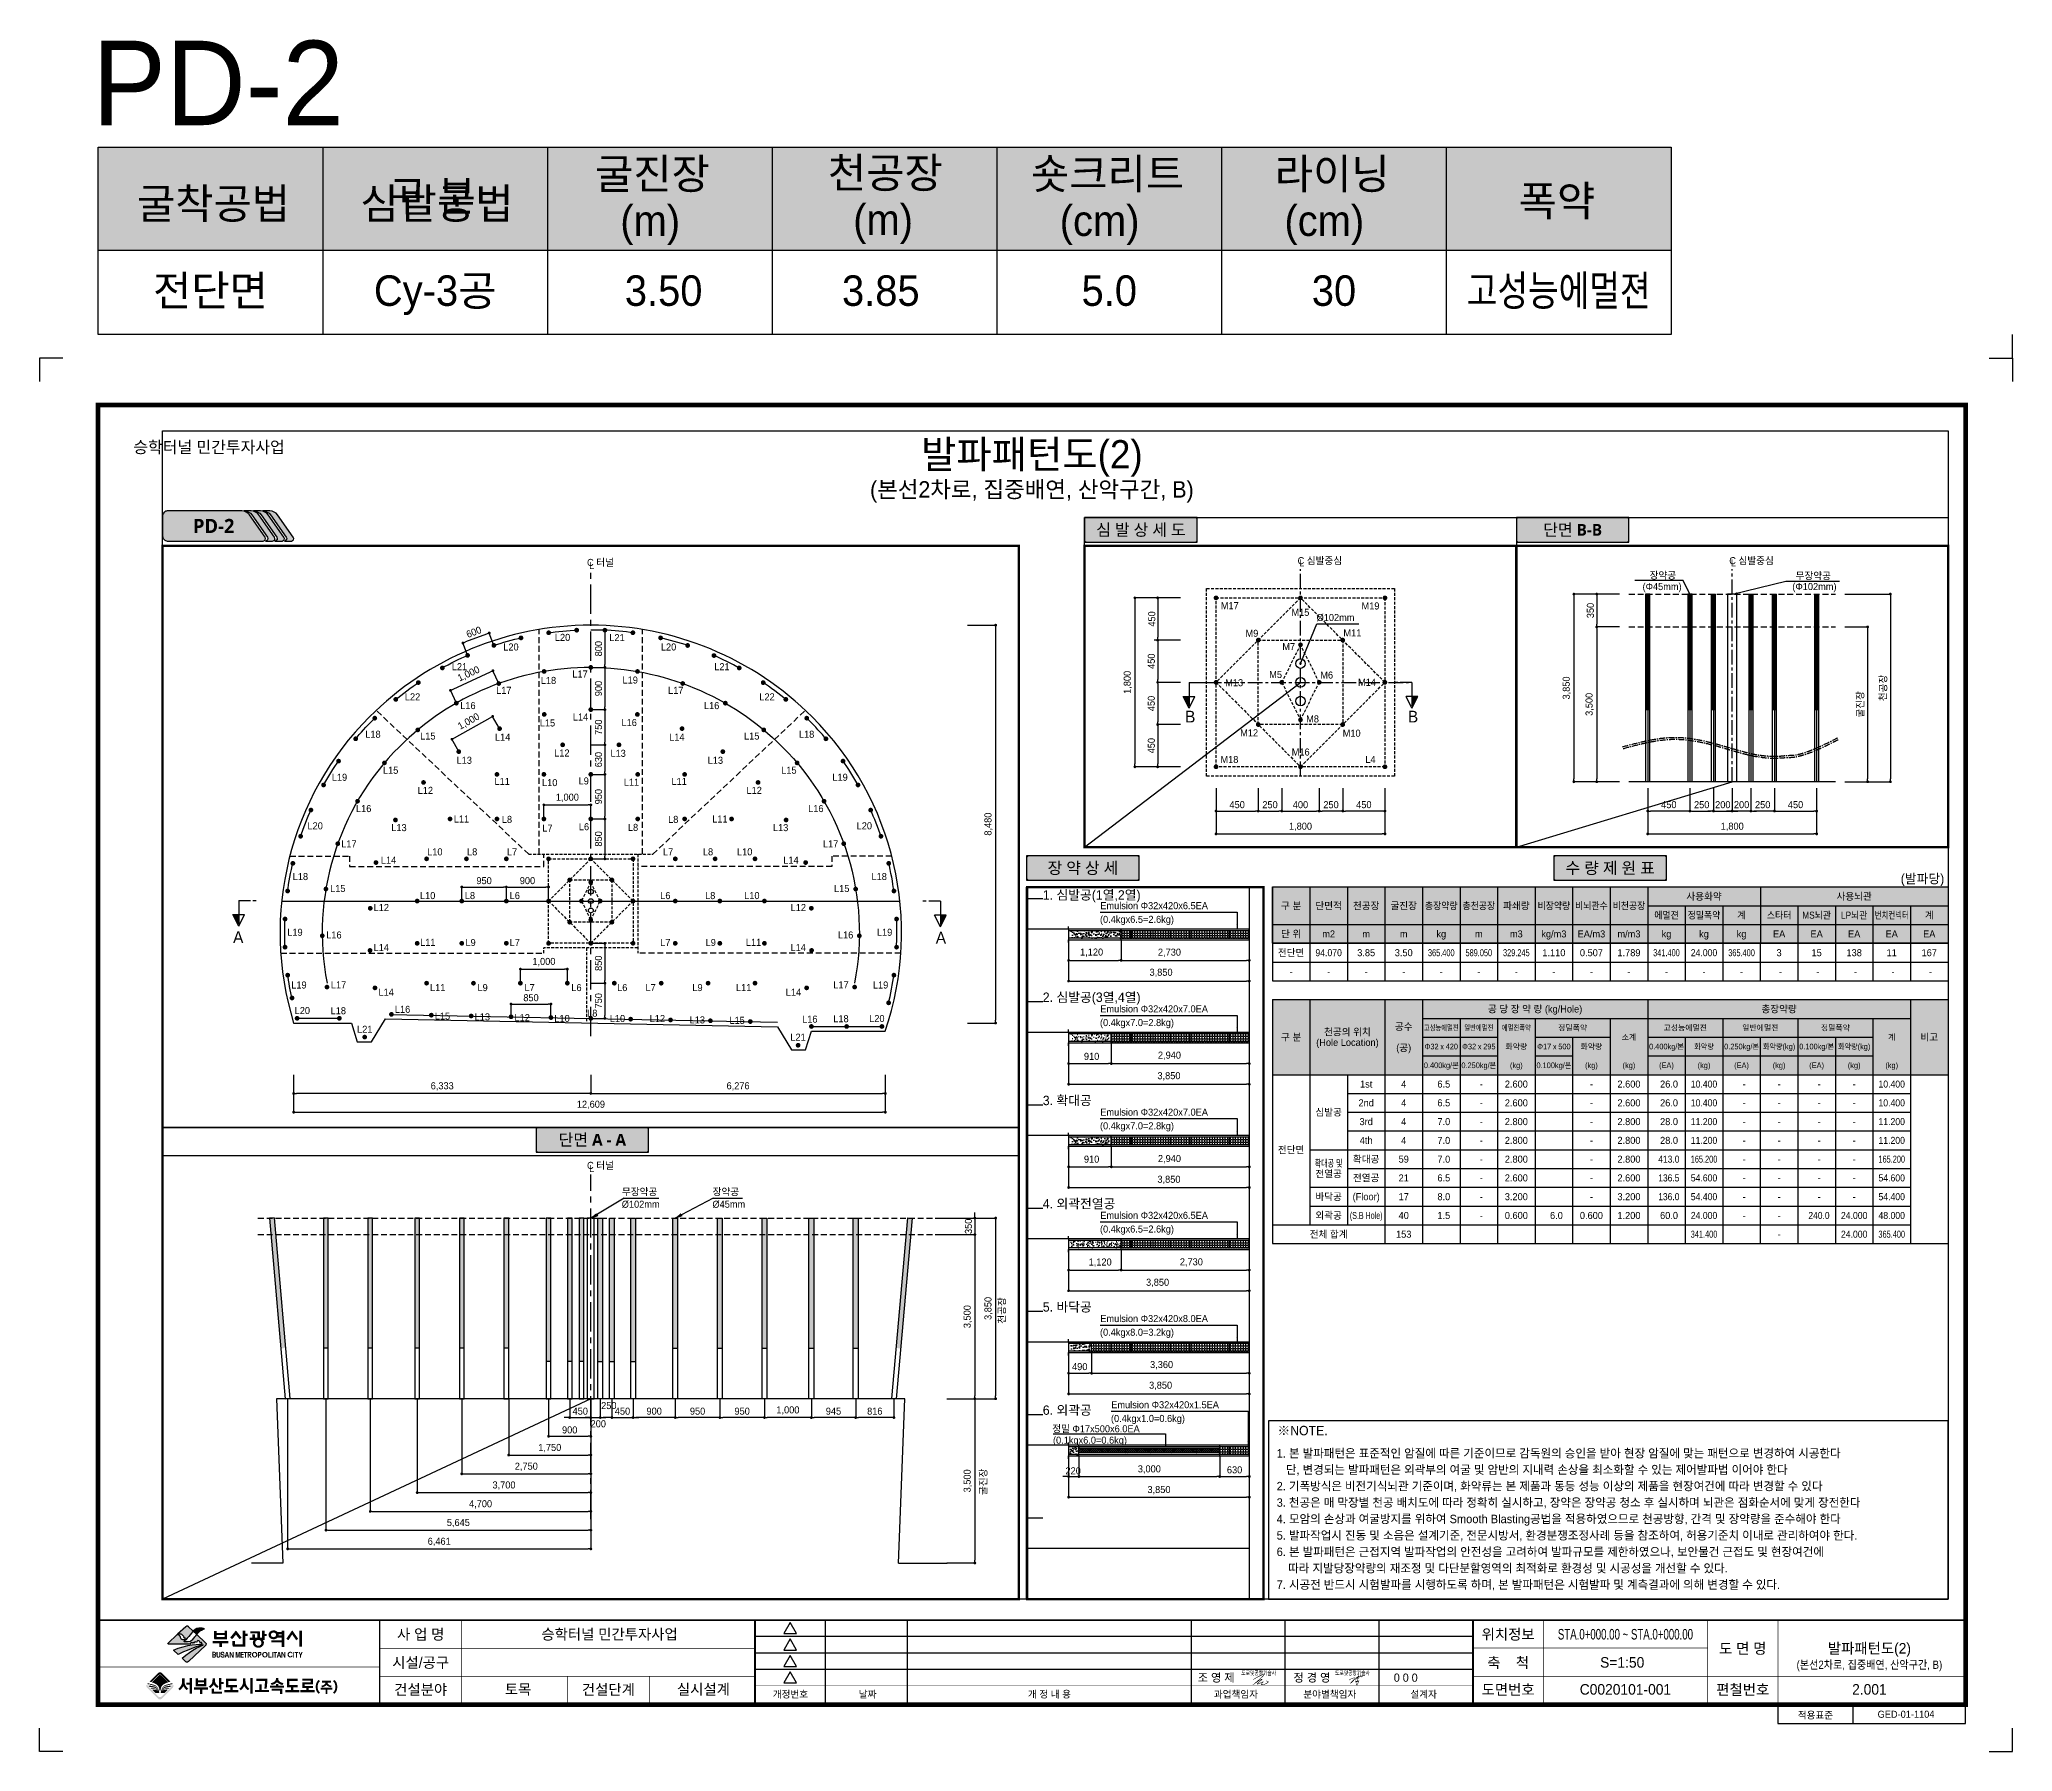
# Model space of a CAD drawing. Extents: x -689 to 317106, y 182884 to 219577.
# Drawn here: x 64802 to 106852, y 182884 to 219374 of the extents above; entities that cross this region are included whole.
import ezdxf
from ezdxf.enums import TextEntityAlignment as Align

# ---------------------------------------------------------------- set-up
doc = ezdxf.new("R2010")
doc.units = 0
doc.header["$LTSCALE"] = 500
doc.header["$MEASUREMENT"] = 0
for name, pattern in [('A-CENTR01', [2, 1.25, -0.25, 0.25, -0.25]), ('A-HIDDN01', [0.375, 0.25, -0.125]), ('HIDDEN', [0.375, 0.25, -0.125])]:
    doc.linetypes.add(name, pattern=pattern)
doc.layers.get('DEFPOINTS').update_dxf_attribs({"color": 55})
for name, color, linetype, true_color in [('0-100', 7, 'Continuous', 0x646464), ('0-251', 7, 'Continuous', 0x6e6e6e), ('0-252', 7, 'Continuous', 0xa0a0a0), ('0-253', 7, 'Continuous', 0xcfcfcf)]:
    doc.layers.add(name, color=color, linetype=linetype, true_color=true_color)
doc.layers.add('0-21', color=21, linetype='Continuous', plot=False)
doc.layers.add('0-250line', color=250, linetype='Continuous', lineweight=9, true_color=0x333333)
doc.layers.add('CZ-TEX-255', color=7, linetype='Continuous', lineweight=5, true_color=0xffffff)
for name, color, linetype in [('0-255', 52, 'Continuous'), ('A-DIM01', 1, 'Continuous'), ('A-SYM01', 2, 'Continuous'), ('A-TEXT02', 6, 'Continuous'), ('A-TEXT03', 7, 'Continuous'), ('CS-CNTL', 1, 'A-CENTR01'), ('CS-EXCV', 3, 'CFZ008'), ('CS-LEAL', 1, 'Continuous'), ('CS-TABL-LIN1', 4, 'Continuous'), ('CS-TABL-LIN2', 1, 'Continuous'), ('CS-TABL-TEX1', 3, 'Continuous'), ('CS-TABL-TEX2', 6, 'Continuous'), ('CS-TABL-TEX3', 7, 'Continuous'), ('CS-TEXT', 7, 'Continuous'), ('CUT-BOD-LIN', 6, 'HIDDEN'), ('CX-BORD', 7, 'Continuous'), ('CX-BORD-LIN1', 7, 'Continuous'), ('CX-BORD-LIN2', 7, 'Continuous'), ('CX-ICON-HA-253', 253, 'Continuous'), ('CX-MISC', 7, 'Continuous'), ('CZ-TABL-LIN1', 4, 'Continuous'), ('CZ-TEX0', 7, 'Continuous'), ('CZ-TEX1', 7, 'Continuous'), ('CZ-TEX2', 7, 'Continuous'), ('CZ-TEX3', 7, 'Continuous'), ('CZ-TEXT', 3, 'Continuous'), ('CZ-TEXT-04', 6, 'Continuous'), ('DO-GAK', 7, 'Continuous'), ('HOLE-EXEC', 3, 'Continuous'), ('TU-BLOCK-DMP', 7, 'Continuous'), ('TU-BLOCK-EXP', 1, 'Continuous'), ('TU-CNTL', 1, 'A-CENTR01'), ('TU-HOLE-EXEC', 3, 'Continuous'), ('TU-HOLE-LIN1', 1, 'Continuous'), ('TU-LEAD-LINE', 1, 'Continuous'), ('TU-LEAD-TEX1', 3, 'Continuous'), ('뇌관연결1', 2, 'Continuous'), ('발파공(바닥)', 5, 'Continuous'), ('발파공(심발)', 4, 'Continuous'), ('발파공(외곽)', 6, 'Continuous'), ('발파공(전열)', 2, 'Continuous'), ('발파공(확대)', 7, 'Continuous'), ('치수선', 242, 'Continuous')]:
    doc.layers.add(name, color=color, linetype=linetype)
doc.styles.add('GTXT', font='')
doc.styles.get("Standard").update_dxf_attribs({"font": ''})
doc.styles.add('STYLE1', font='')
doc.styles.add('TB_BTXT', font='')
doc.styles.add('TB_TEXT', font='')
doc.styles.add('굴림체', font='')
doc.styles.add('돋움', font='')
doc.styles.add('돋움체', font='')
doc.styles.add('맑은고딕(굵게)', font='malgunbd.ttf')
doc.styles.add('일반문자', font='')
doc.styles.add('제목', font='')
doc.styles.get('GTXT').set_extended_font_data('Dotum')
doc.styles.get('Standard').set_extended_font_data('Dotum')
doc.styles.get('STYLE1').set_extended_font_data('Dotum')
doc.styles.get('TB_BTXT').set_extended_font_data('Dotum')
doc.styles.get('TB_TEXT').set_extended_font_data('Dotum')
doc.styles.get('굴림체').set_extended_font_data('Dotum')
doc.styles.get('돋움').set_extended_font_data('Dotum')
doc.styles.get('돋움체').set_extended_font_data('Dotum')
doc.styles.get('일반문자').set_extended_font_data('Dotum')
doc.styles.get('제목').set_extended_font_data('Dotum')
doc.linetypes.add('CFZ008', pattern='A,0.9,-0.2,[106,KHCLINE.shx,S=0.00606,R=180,X=0,Y=0],0.9', length=2)
doc.linetypes.add('E-DIGLN01', pattern='A,0.9,-0.2,[19,kscals.shx,S=0.1,R=180,X=0,Y=0],0.9', length=2)
doc.dimstyles.new('D_50', dxfattribs={"dimscale": 50, "dimtxt": 3, "dimasz": 1.2, "dimexe": 0, "dimexo": 0, "dimgap": 1.2, "dimtad": 1, "dimdec": 0, "dimrnd": 0.0005, "dimdsep": 46, "dimlunit": 6, "dimtxsty": '돋움체', "dimblk": 'DOT', "dimcen": 0.09, "dimclrd": 1, "dimclre": 1, "dimclrt": 1, "dimaunit": 1, "dimadec": 0, "dimazin": 0, "dimtfac": 1, "dimtdec": 0, "dimtix": 1, "dimtmove": 2, "dimatfit": 0, "dimfxl": 1, "dimtvp": 2, "dimtolj": 1, "dimtzin": 0, "dimlwd": -1, "dimlwe": -1, "dimarcsym": 0})
doc.dimstyles.new('DIM01', dxfattribs={"dimscale": 50, "dimtxt": 3, "dimasz": 1, "dimexe": 1, "dimexo": 0, "dimgap": 1, "dimtad": 1, "dimdec": 0, "dimzin": 0, "dimdsep": 46, "dimlunit": 6, "dimtxsty": '돋움', "dimblk": 'CZDIMA3', "dimcen": 2, "dimclrd": 256, "dimclre": 256, "dimclrt": 3, "dimadec": 4, "dimazin": 0, "dimtfac": 1, "dimtdec": 0, "dimtix": 1, "dimtmove": 2, "dimatfit": 3, "dimfxl": 1, "dimtolj": 1, "dimtzin": 0, "dimarcsym": 0})
doc.dimstyles.new('DIM1', dxfattribs={"dimtxt": 3, "dimasz": 1.2, "dimexe": 1.5, "dimexo": 0, "dimgap": 1, "dimtad": 1, "dimdec": 0, "dimrnd": 0.0005, "dimzin": 0, "dimdsep": 46, "dimlunit": 6, "dimtxsty": '돋움체', "dimblk": 'DOT', "dimcen": 0.09, "dimclrd": 1, "dimclre": 1, "dimclrt": 2, "dimaunit": 1, "dimadec": 4, "dimazin": 0, "dimtfac": 1, "dimtdec": 0, "dimtix": 1, "dimtmove": 2, "dimatfit": 3, "dimfxl": 1, "dimtolj": 1, "dimtzin": 0, "dimarcsym": 0})
pattern_1 = [(0, (-263630.704, 416974.19), (0, 55), [40, -15]), (90, (-263630.704, 416974.19), (-55, 3e-15), [40, -15])]

msp = doc.modelspace()

# ---------------------------------------------------------------- texts
at = {"layer": '0-255', "color": 7, "true_color": 0xffffff, "style": '맑은고딕(굵게)'}
for s, p in [('심 발 상 세 도', (88276.58188, 208922.76852)), ('단면 B-B', (97476.58188, 208922.76852)), ('장 약 상 세', (87040.69074, 201715.15052)), ('수 량 제 원 표', (98276.58188, 201715.15052)), ('단면 A - A', (76584.36731, 195922.76852))]:
    msp.add_text(s, height=250, rotation=359.97820732, dxfattribs=at).set_placement(p, align=Align.MIDDLE_CENTER)
at = {"layer": 'A-TEXT03', "style": '돋움체'}
for s, p in [('B', (89327.07627, 204941.17198)), ('B', (94075.24666, 204941.17198)), ('A', (69037.81997, 200242.31171)), ('A', (84013.13684, 200230.36301))]:
    msp.add_text(s, height=250, dxfattribs=at).set_placement(p, align=Align.MIDDLE)
at = {"layer": 'CS-TABL-TEX1', "style": '굴림체'}
for s, p in [('굴진장', (77865.17764, 216518.36853)), ('천공장', (82828.07956, 216540.27354)), ('숏크리트', (87565.12398, 216517.22507)), ('라이닝', (92353.96317, 216517.22507)), ('굴착공법', (68511.13115, 215883.78093)), ('심발공법', (73271.60959, 215883.78093)), ('구 분', (73169.92188, 216034.33818)), ('폭약', (97142.80236, 215938.09909)), ('(m)', (77817.87005, 215431.00376)), ('(m)', (82780.77198, 215452.90877)), ('(cm)', (87395.54843, 215431.00376)), ('(cm)', (92184.38762, 215431.00376))]:
    msp.add_text(s, height=650, dxfattribs=at).set_placement(p, align=Align.MIDDLE)
at = {"layer": 'CS-TABL-TEX3'}
for s, height, style, p in [('전단면', 650, '굴림체', (68445.99331, 214020.79045)), ('Cy-3공', 650, '굴림체', (73234.81617, 214020.79045)), ('3.50', 650, '굴림체', (78104.295, 214020.79045)), ('3.85', 650, '굴림체', (82732.42289, 214020.79045)), ('5.0', 650, '굴림체', (87601.3174, 214020.79045)), ('30', 650, '굴림체', (92390.15659, 214020.79045)), ('전단면', 150, '돋움', (91476.58188, 199909.94733)), ('3.85', 150, '돋움', (93076.58188, 199909.94733)), ('3.50', 150, '돋움', (93876.58188, 199909.94733)), ('1.110', 150, '돋움', (97076.58188, 199909.94733)), ('0.507', 150, '돋움', (97876.58188, 199909.94733)), ('1.789', 150, '돋움', (98676.58188, 199909.94733)), ('3', 150, '돋움', (101876.58188, 199909.94733)), ('15', 150, '돋움', (102676.58188, 199909.94733)), ('138', 150, '돋움', (103476.58188, 199909.94733)), ('11', 150, '돋움', (104276.58188, 199909.94733)), ('167', 150, '돋움', (105076.58188, 199909.94733)), ('-', 150, '돋움', (91476.58188, 199509.94733)), ('-', 150, '돋움', (92276.58188, 199509.94733)), ('-', 150, '돋움', (93076.58188, 199509.94733)), ('-', 150, '돋움', (93876.58188, 199509.94733)), ('-', 150, '돋움', (94676.58188, 199509.94733)), ('-', 150, '돋움', (95476.58188, 199509.94733)), ('-', 150, '돋움', (96276.58188, 199509.94733)), ('-', 150, '돋움', (97076.58188, 199509.94733)), ('-', 150, '돋움', (97876.58188, 199509.94733)), ('-', 150, '돋움', (98676.58188, 199509.94733)), ('-', 150, '돋움', (99476.58188, 199509.94733)), ('-', 150, '돋움', (100276.58188, 199509.94733)), ('-', 150, '돋움', (101076.58188, 199509.94733)), (' -', 150, '돋움', (101876.58188, 199509.94733)), (' -', 150, '돋움', (102676.58188, 199509.94733)), (' -', 150, '돋움', (103476.58188, 199509.94733)), (' -', 150, '돋움', (104276.58188, 199509.94733)), (' -', 150, '돋움', (105076.58188, 199509.94733)), ('1st', 150, '돋움', (93076.58188, 197109.94733)), ('4', 150, '돋움', (93876.58188, 197109.94733)), ('  6.5', 150, '돋움', (94676.58188, 197109.94733)), ('  -', 150, '돋움', (95476.58188, 197109.94733)), ('2.600', 150, '돋움', (96276.58188, 197109.94733)), ('-', 150, '돋움', (97876.58188, 197109.94733)), ('2.600', 150, '돋움', (98676.58188, 197109.94733)), ('  26.0', 150, '돋움', (99476.58188, 197109.94733)), ('  -', 150, '돋움', (101076.58188, 197109.94733)), ('-', 150, '돋움', (101876.58188, 197109.94733)), ('  -', 150, '돋움', (102676.58188, 197109.94733)), ('-', 150, '돋움', (103476.58188, 197109.94733)), ('심발공', 150, '돋움', (92276.58188, 196509.94733)), ('2nd', 150, '돋움', (93076.58188, 196709.94733)), ('3rd', 150, '돋움', (93076.58188, 196309.94733)), ('4', 150, '돋움', (93876.58188, 196709.94733)), ('4', 150, '돋움', (93876.58188, 196309.94733)), ('  6.5', 150, '돋움', (94676.58188, 196709.94733)), ('  7.0', 150, '돋움', (94676.58188, 196309.94733)), ('  -', 150, '돋움', (95476.58188, 196709.94733)), ('2.600', 150, '돋움', (96276.58188, 196709.94733)), ('2.800', 150, '돋움', (96276.58188, 196309.94733)), ('-', 150, '돋움', (97876.58188, 196709.94733)), ('2.600', 150, '돋움', (98676.58188, 196709.94733)), ('2.800', 150, '돋움', (98676.58188, 196309.94733)), ('  26.0', 150, '돋움', (99476.58188, 196709.94733)), ('  28.0', 150, '돋움', (99476.58188, 196309.94733)), ('  -', 150, '돋움', (101076.58188, 196709.94733)), ('-', 150, '돋움', (101876.58188, 196709.94733)), ('  -', 150, '돋움', (102676.58188, 196709.94733)), ('-', 150, '돋움', (103476.58188, 196709.94733)), ('4th', 150, '돋움', (93076.58188, 195909.94733)), ('4', 150, '돋움', (93876.58188, 195909.94733)), ('  7.0', 150, '돋움', (94676.58188, 195909.94733)), ('  -', 150, '돋움', (95476.58188, 196309.94733)), ('2.800', 150, '돋움', (96276.58188, 195909.94733)), ('-', 150, '돋움', (97876.58188, 196309.94733)), ('2.800', 150, '돋움', (98676.58188, 195909.94733)), ('  28.0', 150, '돋움', (99476.58188, 195909.94733)), ('  -', 150, '돋움', (101076.58188, 196309.94733)), ('-', 150, '돋움', (101876.58188, 196309.94733)), ('  -', 150, '돋움', (102676.58188, 196309.94733)), ('-', 150, '돋움', (103476.58188, 196309.94733)), ('전단면', 150, '돋움', (91476.58188, 195709.94733)), ('확대공', 150, '돋움', (93076.58188, 195509.94733)), ('59', 150, '돋움', (93876.58188, 195509.94733)), ('  7.0', 150, '돋움', (94676.58188, 195509.94733)), ('  -', 150, '돋움', (95476.58188, 195909.94733)), ('2.800', 150, '돋움', (96276.58188, 195509.94733)), ('-', 150, '돋움', (97876.58188, 195909.94733)), ('2.800', 150, '돋움', (98676.58188, 195509.94733)), ('  -', 150, '돋움', (101076.58188, 195909.94733)), ('-', 150, '돋움', (101876.58188, 195909.94733)), ('  -', 150, '돋움', (102676.58188, 195909.94733)), ('-', 150, '돋움', (103476.58188, 195909.94733)), ('전열공', 150, '돋움', (92276.58188, 195197.44733)), ('전열공', 150, '돋움', (93076.58188, 195109.94733)), ('21', 150, '돋움', (93876.58188, 195109.94733)), ('  6.5', 150, '돋움', (94676.58188, 195109.94733)), ('  -', 150, '돋움', (95476.58188, 195509.94733)), ('2.600', 150, '돋움', (96276.58188, 195109.94733)), ('-', 150, '돋움', (97876.58188, 195509.94733)), ('2.600', 150, '돋움', (98676.58188, 195109.94733)), ('  -', 150, '돋움', (101076.58188, 195509.94733)), ('-', 150, '돋움', (101876.58188, 195509.94733)), ('  -', 150, '돋움', (102676.58188, 195509.94733)), ('-', 150, '돋움', (103476.58188, 195509.94733)), ('바닥공', 150, '돋움', (92276.58188, 194709.94733)), ('(Floor)', 150, '돋움', (93076.58188, 194709.94733)), ('17', 150, '돋움', (93876.58188, 194709.94733)), ('  8.0', 150, '돋움', (94676.58188, 194709.94733)), ('  -', 150, '돋움', (95476.58188, 195109.94733)), ('  -', 150, '돋움', (95476.58188, 194709.94733)), ('3.200', 150, '돋움', (96276.58188, 194709.94733)), ('-', 150, '돋움', (97876.58188, 195109.94733)), ('-', 150, '돋움', (97876.58188, 194709.94733)), ('3.200', 150, '돋움', (98676.58188, 194709.94733)), ('  -', 150, '돋움', (101076.58188, 195109.94733)), ('  -', 150, '돋움', (101076.58188, 194709.94733)), ('-', 150, '돋움', (101876.58188, 195109.94733)), ('-', 150, '돋움', (101876.58188, 194709.94733)), ('  -', 150, '돋움', (102676.58188, 195109.94733)), ('  -', 150, '돋움', (102676.58188, 194709.94733)), ('-', 150, '돋움', (103476.58188, 195109.94733)), ('-', 150, '돋움', (103476.58188, 194709.94733)), ('외곽공', 150, '돋움', (92276.58188, 194309.94733)), ('40', 150, '돋움', (93876.58188, 194309.94733)), ('  1.5', 150, '돋움', (94676.58188, 194309.94733)), ('  -', 150, '돋움', (95476.58188, 194309.94733)), ('0.600', 150, '돋움', (96276.58188, 194309.94733)), ('  6.0', 150, '돋움', (97076.58188, 194309.94733)), ('0.600', 150, '돋움', (97876.58188, 194309.94733)), ('1.200', 150, '돋움', (98676.58188, 194309.94733)), ('  60.0', 150, '돋움', (99476.58188, 194309.94733)), ('  -', 150, '돋움', (101076.58188, 194309.94733)), ('-', 150, '돋움', (101876.58188, 194309.94733)), ('전체 합계', 150, '돋움', (92276.58188, 193909.94733)), ('153', 150, '돋움', (93876.58188, 193909.94733)), ('-', 150, '돋움', (101876.58188, 193909.94733))]:
    msp.add_text(s, height=height, dxfattribs=dict(at, style=style)).set_placement(p, align=Align.MIDDLE_CENTER)
for s, height, style, width, p in [('고성능에멀젼', 650, '굴림체', 0.8, (97178.99578, 214020.79045)), ('94.070', 150, '돋움', 0.94, (92276.58188, 199909.94733)), ('365.400', 150, '돋움', 0.8, (94676.58188, 199909.94733)), ('589.050', 150, '돋움', 0.8, (95476.58188, 199909.94733)), ('329.245', 150, '돋움', 0.8, (96276.58188, 199909.94733)), ('341.400', 150, '돋움', 0.8, (99476.58188, 199909.94733)), ('24.000', 150, '돋움', 0.94, (100276.58188, 199909.94733)), ('365.400', 150, '돋움', 0.8, (101076.58188, 199909.94733)), ('10.400', 150, '돋움', 0.94, (100276.58188, 197109.94733)), ('10.400', 150, '돋움', 0.94, (104276.58188, 197109.94733)), ('10.400', 150, '돋움', 0.94, (100276.58188, 196709.94733)), ('11.200', 150, '돋움', 0.94, (100276.58188, 196309.94733)), ('10.400', 150, '돋움', 0.94, (104276.58188, 196709.94733)), ('11.200', 150, '돋움', 0.94, (104276.58188, 196309.94733)), ('11.200', 150, '돋움', 0.94, (100276.58188, 195909.94733)), ('11.200', 150, '돋움', 0.94, (104276.58188, 195909.94733)), ('  413.0', 150, '돋움', 0.92, (99476.58188, 195509.94733)), ('165.200', 150, '돋움', 0.8, (100276.58188, 195509.94733)), ('165.200', 150, '돋움', 0.8, (104276.58188, 195509.94733)), ('확대공 및', 150, '돋움', 0.71, (92276.58188, 195422.44733)), ('  136.5', 150, '돋움', 0.92, (99476.58188, 195109.94733)), ('54.600', 150, '돋움', 0.94, (100276.58188, 195109.94733)), ('54.600', 150, '돋움', 0.94, (104276.58188, 195109.94733)), ('  136.0', 150, '돋움', 0.92, (99476.58188, 194709.94733)), ('54.400', 150, '돋움', 0.94, (100276.58188, 194709.94733)), ('54.400', 150, '돋움', 0.94, (104276.58188, 194709.94733)), ('(S.B Hole)', 150, '돋움', 0.63, (93076.58188, 194309.94733)), ('24.000', 150, '돋움', 0.94, (100276.58188, 194309.94733)), ('  240.0', 150, '돋움', 0.92, (102676.58188, 194309.94733)), ('24.000', 150, '돋움', 0.94, (103476.58188, 194309.94733)), ('48.000', 150, '돋움', 0.94, (104276.58188, 194309.94733)), ('341.400', 150, '돋움', 0.8, (100276.58188, 193909.94733)), ('24.000', 150, '돋움', 0.94, (103476.58188, 193909.94733)), ('365.400', 150, '돋움', 0.8, (104276.58188, 193909.94733))]:
    msp.add_text(s, height=height, dxfattribs=dict(at, style=style, width=width)).set_placement(p, align=Align.MIDDLE_CENTER)
at = {"layer": 'CS-TEXT'}
for s, p in [('C 터널', (76470.83172, 208153.51376)), ('C 터널', (76470.83172, 208153.51376)), ('L', (76514.95493, 208084.88057)), ('L', (76514.95493, 208084.88057)), ('C 심발중심', (91614.98147, 208190.56111, 0)), ('L', (91648.0635, 208144.39382, 0)), ('C 심발중심', (100814.92145, 208190.56111, 0)), ('L', (100848.00347, 208144.39382, 0)), ('C 터널', (76470.83172, 195301.95294)), ('L', (76514.95493, 195233.31974))]:
    msp.add_text(s, height=150, dxfattribs=at).set_placement(p)
at = {"layer": 'CZ-TEX-255', "lineweight": 18, "style": '맑은고딕(굵게)'}
msp.add_text('PD-2', height=300, dxfattribs=at).set_placement((68514.86899, 209004.54758), align=Align.MIDDLE_CENTER)
at = {"layer": 'CZ-TEX1', "color": 1, "style": '제목'}
msp.add_text('PD-2', height=1800, dxfattribs=at).set_placement((65926.23, 217546.74891))
at = {"layer": 'CZ-TEX2'}
for s, height, style, p in [('(Φ45mm)', 150, 'STYLE1', (99382.77702, 207638.34643)), ('장약공', 150, 'STYLE1', (99399.55257, 207878.07418)), ('(Φ102mm)', 150, 'STYLE1', (102630.10235, 207638.34643)), ('무장약공', 150, 'STYLE1', (102605.50643, 207868.07418)), ('M17', 150, 'STYLE1', (90169.29077, 207231.32436)), ('M19', 150, 'STYLE1', (93168.34638, 207225.00046)), ('M15', 150, 'STYLE1', (91674.39539, 207089.18528, 0)), ('M9', 150, 'STYLE1', (90641.65965, 206641.1829)), ('M7', 150, 'STYLE1', (91426.22084, 206357.88894, 0)), ('M11', 150, 'STYLE1', (92781.92881, 206649.50799)), ('M13', 150, 'STYLE1', (90262.49101, 205589.36533)), ('M5', 150, 'STYLE1', (91146.43519, 205763.84385)), ('M6', 150, 'STYLE1', (92234.6869, 205752.58949)), ('M14', 150, 'STYLE1', (93094.64348, 205597.06965)), ('M8', 150, 'STYLE1', (91933.88145, 204817.50789, 0)), ('M12', 150, 'STYLE1', (90581.9299, 204521.78062)), ('M10', 150, 'STYLE1', (92767.27068, 204512.71071)), ('M18', 150, 'STYLE1', (90161.81634, 203953.23069)), ('M16', 150, 'STYLE1', (91680.57181, 204112.10445, 0)), ('L4', 150, 'STYLE1', (93168.34638, 203955.00046)), ('(발파당)', 200, '제목', (104932.64716, 201388.09381)), ('L9', 150, 'STYLE1', (73989.23611, 200051.9981, 0)), ('L9', 150, 'STYLE1', (79107.60972, 200051.9981, 0))]:
    msp.add_text(s, height=height, dxfattribs=dict(at, style=style)).set_placement(p, align=Align.CENTER)
for s, style, p in [('Ø102mm', 'STYLE1', (92019.5056, 206979.11552)), ('L20', 'STYLE1', (74685.98089, 206350.46518, 0)), ('L20', 'STYLE1', (75786.01492, 206555.90336, 0)), ('L21', 'STYLE1', (76946.99913, 206549.52956, 0)), ('L20', 'STYLE1', (78045.44375, 206350.46518, 0)), ('L21', 'STYLE1', (73588.77035, 205930.67116, 0)), ('L21', 'STYLE1', (79181.98853, 205930.67116, 0)), ('L18', 'STYLE1', (75486.07319, 205638.0004, 0)), ('L17', 'STYLE1', (76158.73127, 205774.41476, 0)), ('L19', 'STYLE1', (77228.23647, 205646.45054, 0)), ('L22', 'STYLE1', (72589.21547, 205288.02094, 0)), ('L16', 'STYLE1', (73768.92319, 205101.06292, 0)), ('L17', 'STYLE1', (74533.51427, 205426.47289, 0)), ('L17', 'STYLE1', (78198.31797, 205426.47289, 0)), ('L16', 'STYLE1', (78963.11286, 205101.06292, 0)), ('L22', 'STYLE1', (80143.63579, 205288.02094, 0)), ('L15', 'STYLE1', (75464.30324, 204731.38543, 0)), ('L14', 'STYLE1', (76169.58648, 204858.19354, 0)), ('L16', 'STYLE1', (77206.46651, 204739.83557, 0)), ('L18', 'STYLE1', (71745.43058, 204490.19502, 0)), ('L15', 'STYLE1', (72914.62844, 204452.60583, 0)), ('L14', 'STYLE1', (74509.46351, 204429.107, 0)), ('L14', 'STYLE1', (78222.16493, 204429.107, 0)), ('L15', 'STYLE1', (79817.20381, 204452.60583, 0)), ('L18', 'STYLE1', (80987.21688, 204490.19502, 0)), ('L13', 'STYLE1', (73690.74008, 203935.63769, 0)), ('L12', 'STYLE1', (75771.9174, 204090.99986, 0)), ('L13', 'STYLE1', (76970.32473, 204084.59569, 0)), ('L13', 'STYLE1', (79042.92641, 203935.63769, 0)), ('L19', 'STYLE1', (71031.33515, 203573.68708, 0)), ('L15', 'STYLE1', (72122.21819, 203723.51237, 0)), ('L11', 'STYLE1', (74499.41121, 203485.9842, 0)), ('L10', 'STYLE1', (75512.37601, 203460.54174, 0)), ('L9', 'STYLE1', (76291.42071, 203495.28409, 0)), ('L11', 'STYLE1', (77254.53929, 203468.99188, 0)), ('L11', 'STYLE1', (78271.34766, 203485.9842, 0)), ('L15', 'STYLE1', (80609.61405, 203723.51237, 0)), ('L19', 'STYLE1', (81700.49709, 203573.68708, 0)), ('L12', 'STYLE1', (72862.40881, 203294.88096, 0)), ('L12', 'STYLE1', (79870.44246, 203294.88096, 0)), ('L20', 'STYLE1', (70513.78161, 202539.34182, 0)), ('L16', 'STYLE1', (71547.81577, 202906.55655, 0)), ('L11', 'STYLE1', (73631.26979, 202684.09873, 0)), ('L8', 'STYLE1', (74655.55276, 202676.39127, 0)), ('L8', 'STYLE1', (78198.7659, 202676.39127, 0)), ('L11', 'STYLE1', (79139.48909, 202684.09873, 0)), ('L16', 'STYLE1', (81184.22028, 202906.55655, 0)), ('L20', 'STYLE1', (82217.64303, 202539.34182, 0)), ('L17', 'STYLE1', (71233.22696, 202153.79178, 0)), ('L13', 'STYLE1', (72300.1363, 202500.58174, 0)), ('L7', 'STYLE1', (75518.77249, 202490.8398, 0)), ('L6', 'STYLE1', (76297.14098, 202520.38443, 0)), ('L8', 'STYLE1', (77343.18445, 202505.61211, 0)), ('L13', 'STYLE1', (80433.53018, 202500.58174, 0)), ('L17', 'STYLE1', (81498.60529, 202153.79178, 0)), ('L14', 'STYLE1', (72077.37666, 201808.21323, 0)), ('L10', 'STYLE1', (73063.66503, 201984.93268, 0)), ('L8', 'STYLE1', (73913.66503, 201984.93268, 0)), ('L7', 'STYLE1', (74763.66503, 201984.93268, 0)), ('L7', 'STYLE1', (78089.83841, 201984.93268, 0)), ('L8', 'STYLE1', (78940.65363, 201984.93268, 0)), ('L10', 'STYLE1', (79667.75961, 201984.93268, 0)), ('L14', 'STYLE1', (80654.25178, 201808.21323, 0)), ('L18', 'STYLE1', (70198.85974, 201457.66704, 0)), ('L18', 'STYLE1', (82533.78772, 201457.66704, 0)), ('L15', 'STYLE1', (70996.32794, 201203.56878, 0)), ('L10', 'STYLE1', (72911.00301, 201051.9981, 0)), ('L8', 'STYLE1', (73866.83081, 201051.9981, 0)), ('L6', 'STYLE1', (74822.661, 201051.9981, 0)), ('L6', 'STYLE1', (78031.04624, 201051.9981, 0)), ('L8', 'STYLE1', (78987.48785, 201051.9981, 0)), ('L10', 'STYLE1', (79820.42162, 201051.9981, 0)), ('L15', 'STYLE1', (81735.50431, 201203.56878, 0)), ('L12', 'STYLE1', (71922.82457, 200798.16862, 0)), ('L12', 'STYLE1', (80810.02669, 200798.16862, 0)), ('L19', 'STYLE1', (70082.85322, 200269.60335, 0)), ('L16', 'STYLE1', (70913.42627, 200212.96756, 0)), ('L11', 'STYLE1', (72914.08059, 200055.63449, 0)), ('L7', 'STYLE1', (74822.661, 200051.9981, 0)), ('L7', 'STYLE1', (78030.84244, 200051.9981, 0)), ('L11', 'STYLE1', (79856.67829, 200055.63449, 0)), ('L16', 'STYLE1', (81818.60978, 200212.96756, 0)), ('L19', 'STYLE1', (82648.97902, 200269.60335, 0)), ('L14', 'STYLE1', (71922.75366, 199945.36993, 0)), ('L14', 'STYLE1', (80808.87478, 199945.36993, 0)), ('L19', 'STYLE1', (70167.90436, 199146.43513, 0)), ('L17', 'STYLE1', (71012.08789, 199150.73389, 0)), ('L14', 'STYLE1', (72025.3518, 198991.23715, 0)), ('L11', 'STYLE1', (73125.3518, 199091.23715, 0)), ('L9', 'STYLE1', (74137.00979, 199091.23715, 0)), ('L7', 'STYLE1', (75137.00979, 199091.23715, 0)), ('L6', 'STYLE1', (76137.00979, 199091.23715, 0)), ('L6', 'STYLE1', (77112.39049, 199091.23715, 0)), ('L7', 'STYLE1', (77716.49365, 199091.23715, 0)), ('L9', 'STYLE1', (78716.49365, 199091.23715, 0)), ('L11', 'STYLE1', (79645.40708, 199091.23715, 0)), ('L14', 'STYLE1', (80706.27664, 198991.23715, 0)), ('L17', 'STYLE1', (81719.94816, 199150.73389, 0)), ('L19', 'STYLE1', (82563.92788, 199146.43513, 0)), ('L20', 'STYLE1', (70239.97584, 198602.1675, 0)), ('L18', 'STYLE1', (71006.62526, 198598.15744, 0)), ('L16', 'STYLE1', (72376.20154, 198627.76219, 0)), ('L15', 'STYLE1', (73226.03159, 198484.35663, 0)), ('L13', 'STYLE1', (74075.86164, 198467.36003, 0)), ('L12', 'STYLE1', (74925.6917, 198450.36343, 0)), ('L10', 'STYLE1', (75775.52175, 198433.36683, 0)), ('L8', 'STYLE1', (76474.21694, 198546.5932, 0)), ('L10', 'STYLE1', (76955.90289, 198433.36683, 0)), ('L12', 'STYLE1', (77807.15957, 198433.0744, 0)), ('L13', 'STYLE1', (78657.80484, 198402.52667, 0)), ('L15', 'STYLE1', (79505.80065, 198393.58973, 0)), ('L16', 'STYLE1', (81055.0988, 198419.54771, 0)), ('L18', 'STYLE1', (81719.2004, 198427.73121, 0)), ('L20', 'STYLE1', (82484.627, 198431.74127, 0)), ('L21', 'STYLE1', (71570.46085, 198202.02433, 0)), ('L21', 'STYLE1', (80804.61694, 198035.00671, 0)), ('무장약공', 'GTXT', (77215.52803, 194739.52658)), ('장약공', 'GTXT', (79148.29596, 194739.52658)), ('Ø102mm', 'GTXT', (77211.72791, 194473.69146)), ('Ø45mm', 'GTXT', (79144.49585, 194473.69146))]:
    msp.add_text(s, height=150, dxfattribs=dict(at, style=style)).set_placement(p)
at = {"layer": 'CZ-TEX2', "style": '돋움'}
for s, p in [('천공장', (85387.30862, 192003.27867)), ('굴진장', (84990.89161, 188349.5712))]:
    msp.add_text(s, height=150, rotation=90.000138978, dxfattribs=at).set_placement(p)
at = {"layer": 'CZ-TEXT', "color": 0, "style": '돋움'}
msp.add_text('※NOTE.', height=200, dxfattribs=at).set_placement((91183.83541, 189625.06484))
for s, p in [('1. 본 발파패턴은 표준적인 암질에 따른 기준이므로 감독원의 승인을 받아 현장 암질에 맞는 패턴으로 변경하여 시공한다', (91168.67767, 189240.94805)), ('   단, 변경되는 발파패턴은 외곽부의 여굴 및 암반의 지내력 손상을 최소화할 수 있는 제어발파법 이어야 한다', (91168.67767, 188890.94805)), ('2. 기폭방식은 비전기식뇌관 기준이며, 화약류는 본 제품과 동등 성능 이상의 제품을 현장여건에 따라 변경할 수 있다', (91168.67767, 188540.94805)), ('3. 천공은 매 막장별 천공 배치도에 따라 정확히 실시하고, 장약은 장약공 청소 후 실시하며 뇌관은 점화순서에 맞게 장전한다', (91168.67767, 188190.94805)), ('4. 모암의 손상과 여굴방지를 위하여 Smooth Blasting공법을 적용하였으므로 천공방향, 간격 및 장약량을 준수해야 한다', (91168.67767, 187840.94805)), ('5. 발파작업시 진동 및 소음은 설계기준, 전문시방서, 환경분쟁조정사례 등을 참조하여, 허용기준치 이내로 관리하여야 한다.', (91168.67767, 187490.94805)), ('6. 본 발파패턴은 근접지역 발파작업의 안전성을 고려하여 발파규모를 제한하였으나, 보안물건 근접도 및 현장여건에', (91168.67767, 187140.94805)), ('   따라 지발당장약량의 재조정 및 다단분할영역의 최적화로 환경성 및 시공성을 개선할 수 있다.', (91218.67767, 186790.94805)), ('7. 시공전 반드시 시험발파를 시행하도록 하며, 본 발파패턴은 시험발파 및 계측결과에 의해 변경할 수 있다.', (91168.67767, 186440.94805))]:
    msp.add_text(s, height=180, dxfattribs=at).set_placement(p, align=Align.MIDDLE_LEFT)
at = {"layer": 'CZ-TEXT-04', "style": '돋움체'}
for s, p in [('1. 심발공(1열,2열)', (86184.80416, 201040.86053)), ('2. 심발공(3열,4열)', (86184.80416, 198860.86053)), ('3. 확대공', (86184.80416, 196660.86053)), ('4. 외곽전열공', (86184.80416, 194460.86053)), ('5. 바닥공', (86184.80416, 192260.86053)), ('6. 외곽공', (86184.80416, 190060.86053))]:
    msp.add_text(s, height=200, dxfattribs=at).set_placement(p)
at = {"layer": 'TU-LEAD-TEX1', "style": 'GTXT'}
for s, p in [('(0.4kgx6.5=2.6kg)', (87403.48637, 200545.49899)), ('Emulsion Φ32x420x6.5EA', (87409.75863, 200837.2654)), ('(0.4kgx7.0=2.8kg)', (87403.48637, 198345.49899)), ('Emulsion Φ32x420x7.0EA', (87409.75863, 198637.2654)), ('Emulsion Φ32x420x7.0EA', (87409.75863, 196437.2654)), ('(0.4kgx7.0=2.8kg)', (87403.48637, 196145.49899)), ('Emulsion Φ32x420x6.5EA', (87409.75863, 194237.2654)), ('(0.4kgx6.5=2.6kg)', (87403.48637, 193945.49899)), ('Emulsion Φ32x420x8.0EA', (87409.75863, 192037.2654)), ('(0.4kgx8.0=3.2kg)', (87403.48637, 191745.49899)), ('(0.4kgx1.0=0.6kg)', (87637.45012, 189908.66552)), ('Emulsion Φ32x420x1.5EA', (87643.72237, 190200.43193)), ('정밀 Φ17x500x6.0EA', (86386.17245, 189688.05204)), ('(0.1kgx6.0=0.6kg)', (86401.68437, 189445.56914))]:
    msp.add_text(s, height=150, dxfattribs=at).set_placement(p)

# ---------------------------------------------------------------- blocks, each defined once
blk = doc.blocks.new('재료표제목')
at = {"layer": '0-253'}
h = blk.add_hatch(color=256, dxfattribs=at)
h.dxf.hatch_style = 1
h.paths.add_polyline_path([(0, 1600), (14400, 1600), (14400, 0), (0, 0)])
at = {"layer": 'CS-TABL-LIN1'}
for p, q in [((0, 1600), (0, 0)), ((0, 1600), (14400, 1600)), ((14400, 1600), (14400, 0)), ((0, 0), (14400, 0))]:
    blk.add_line(p, q, dxfattribs=at)
at = {"layer": 'CS-TABL-LIN2'}
for p, q in [((800, 1600), (800, 0)), ((2400, 1600), (2400, 0)), ((3200, 1600), (3200, 0)), ((8000, 1600), (8000, 0)), ((13600, 1600), (13600, 0)), ((3200, 1200), (13600, 1200)), ((4000, 1200), (4000, 0)), ((4800, 1200), (4800, 0)), ((5600, 1200), (5600, 0)), ((7200, 1200), (7200, 0)), ((9600, 1200), (9600, 0)), ((11200, 1200), (11200, 0)), ((12800, 1200), (12800, 0)), ((3200, 800), (4800, 800)), ((5600, 800), (7200, 800)), ((6400, 800), (6400, 0)), ((8000, 800), (12800, 800)), ((8800, 800), (8800, 0)), ((10400, 800), (10400, 0)), ((12000, 800), (12000, 0)), ((3200, 400), (4800, 400)), ((5600, 400), (6400, 400)), ((8000, 400), (12800, 400))]:
    blk.add_line(p, q, dxfattribs=at)
at = {"layer": 'CS-TABL-TEX2', "style": '일반문자'}
for s, height, p in [('공 당 장 약 량 (kg/Hole)', 150, (5600, 1400)), ('총장약량', 150, (10800, 1400)), ('구 분', 150, (400, 800)), ('천공의 위치', 150, (1600, 912)), ('공수', 150, (2800, 1025)), ('정밀폭약', 120, (6400, 1000)), ('소계', 120, (7600, 800)), ('고성능에멀젼', 120, (8800, 1000)), ('일반에멀젼', 120, (10400, 1000)), ('정밀폭약', 120, (12000, 1000)), ('계', 120, (13200, 800)), ('비고', 150, (14000, 800)), ('(Hole Location)', 150, (1600, 688)), ('(공)', 150, (2800, 575)), ('화약량', 120, (5200, 600)), ('화약량', 120, (6800, 600)), ('(kg)', 120, (5200, 200)), ('(kg)', 120, (6800, 200)), ('(kg)', 120, (7600, 200)), ('(EA)', 120, (8400, 200)), ('(kg)', 120, (9200, 200)), ('(EA)', 120, (10000, 200)), ('(kg)', 120, (10800, 200)), ('(EA)', 120, (11600, 200)), ('(kg)', 120, (12400, 200)), ('(kg)', 120, (13200, 200))]:
    blk.add_text(s, height=height, dxfattribs=at).set_placement(p, align=Align.MIDDLE_CENTER)
for s, width, p in [('고성능에멀젼', 0.8, (3600, 1000)), ('일반에멀젼', 0.8, (4400, 1000)), ('에멀젼폭약', 0.8, (5200, 1000)), ('Φ32ⅹ420', 0.9, (3600, 600)), ('Φ32ⅹ295', 0.9, (4400, 600)), ('Φ17ⅹ500', 0.9, (6000, 600)), ('0.400kg/본', 0.9, (8400, 600)), ('화약량', 0.9, (9200, 600)), ('0.250kg/본', 0.9, (10000, 600)), ('화약량(kg)', 0.9, (10800, 600)), ('0.100kg/본', 0.9, (11600, 600)), ('화약량(kg)', 0.9, (12400, 600)), ('0.400kg/본', 0.9, (3600, 200)), ('0.250kg/본', 0.9, (4400, 200)), ('0.100kg/본', 0.9, (6000, 200))]:
    blk.add_text(s, height=120, dxfattribs=dict(at, width=width)).set_placement(p, align=Align.MIDDLE_CENTER)
blk = doc.blocks.new('장약제원제목')
at = {"layer": '0-253'}
h = blk.add_hatch(color=256, dxfattribs=at)
h.dxf.hatch_style = 1
h.paths.add_polyline_path([(500931, 27019), (515331, 27019), (515331, 25819), (500931, 25819)])
at = {"color": 4}
blk.add_lwpolyline([(500931, 27019), (515331, 27019), (515331, 25819), (500931, 25819)], close=True, dxfattribs=at)
at = {"layer": 'CS-TABL-LIN1'}
for p, q in [((500931, 27019), (500931, 25819)), ((500931, 27019), (515331, 27019)), ((515331, 27019), (515331, 25819)), ((500931, 25819), (515331, 25819))]:
    blk.add_line(p, q, dxfattribs=at)
at = {"layer": 'CS-TABL-LIN2'}
for p, q in [((501731, 27019), (501731, 25819)), ((502531, 27019), (502531, 25819)), ((503331, 27019), (503331, 25819)), ((504131, 27019), (504131, 25819)), ((504931, 27019), (504931, 25819)), ((505731, 27019), (505731, 25819)), ((506531, 27019), (506531, 25819)), ((507331, 27019), (507331, 25819)), ((508131, 27019), (508131, 25819)), ((508931, 27019), (508931, 25819)), ((511331, 27019), (511331, 25819)), ((508931, 26619), (515331, 26619)), ((509731, 26619), (509731, 25819)), ((510531, 26619), (510531, 25819)), ((512131, 26619), (512131, 25819)), ((512931, 26619), (512931, 25819)), ((513731, 26619), (513731, 25819)), ((514531, 26619), (514531, 25819)), ((500931, 26219), (515331, 26219))]:
    blk.add_line(p, q, dxfattribs=at)
at = {"layer": 'CS-TABL-TEX2', "style": '일반문자'}
for s, p in [('사용화약', (510131, 26819)), ('사용뇌관', (513331, 26819)), ('구 분', (501331, 26619)), ('단면적', (502131, 26619)), ('천공장', (502931, 26619)), ('굴진장', (503731, 26619)), ('파쇄량', (506131, 26619)), ('계', (510931, 26419)), ('계', (514931, 26419)), ('단 위', (501331, 26019)), ('m2', (502131, 26019)), ('kg', (504531, 26019)), ('m3', (506131, 26019)), ('kg/m3', (506931, 26019)), ('EA/m3', (507731, 26019)), ('m/m3', (508531, 26019)), ('kg', (509331, 26019)), ('kg', (510131, 26019)), ('kg', (510931, 26019)), ('EA', (511731, 26019)), ('EA', (512531, 26019)), ('EA', (513331, 26019)), ('EA', (514131, 26019)), ('EA', (514931, 26019)), ('m', (502931, 26019)), ('m', (503731, 26019)), ('m', (505331, 26019))]:
    blk.add_text(s, height=150, dxfattribs=at).set_placement(p, align=Align.MIDDLE_CENTER)
for s, width, p in [('총장약량', 0.9, (504531, 26619)), ('총천공장', 0.9, (505331, 26619)), ('비장약량', 0.9, (506931, 26619)), ('비뇌관수', 0.9, (507731, 26619)), ('비천공장', 0.9, (508531, 26619)), ('에멀젼', 0.9, (509331, 26419)), ('정밀폭약', 0.9, (510131, 26419)), ('스타터', 0.9, (511731, 26419)), ('MS뇌관', 0.9, (512531, 26419)), ('LP뇌관', 0.9, (513331, 26419)), ('번치컨넥터', 0.75, (514131, 26419))]:
    blk.add_text(s, height=150, dxfattribs=dict(at, width=width)).set_placement(p, align=Align.MIDDLE_CENTER)
blk = doc.blocks.new('H32X420X0.5E')
at = {"layer": 'TU-BLOCK-EXP'}
h = blk.add_hatch(dxfattribs=at)
h.set_pattern_fill('ANGLE', color=256, scale=200, style=0)
h.set_pattern_definition(pattern_1)
h.paths.add_polyline_path([(210, 0), (210, 160), (0, 160), (0, 0)])
at = {"layer": 'TU-BLOCK-EXP', "color": 7}
for p, q in [((210, 160), (0, 160)), ((0, 0), (0, 160)), ((210, 0), (0, 0)), ((210, 0), (210, 160))]:
    blk.add_line(p, q, dxfattribs=at)
at = {"layer": 'TU-BLOCK-EXP'}
for p, q in [((0, 0), (0, 160)), ((0, 38), (0, 123))]:
    blk.add_line(p, q, dxfattribs=at)
blk = doc.blocks.new('_Dot')
at = {"color": 0, "linetype": 'ByBlock', "lineweight": -2}
blk.add_line((-0.5, 0), (-1, 0), dxfattribs=at)
at = {"color": 0, "linetype": 'ByBlock', "const_width": 0.5}
blk.add_lwpolyline([(-0.25, 0, 1), (0.25, 0, 1)], format="xyb", close=True, dxfattribs=at)
blk = doc.blocks.new('*D330')
at = {"layer": 'A-DIM01', "color": 1, "ltscale": 10, "transparency": 16777216}
for p, q in [((86735, 189186), (86735, 188746)), ((86955, 189186), (86955, 188746)), ((86675, 188746), (86615, 188746)), ((86735, 188746), (86955, 188746)), ((87015, 188746), (87075, 188746))]:
    blk.add_line(p, q, dxfattribs=at)
at = {"layer": 'DEFPOINTS', "color": 0, "ltscale": 10, "transparency": 16777216}
for p in [(86735, 189186), (86955, 189186), (86955, 188746)]:
    blk.add_point(p, dxfattribs=at)
at = {"layer": 'A-DIM01', "color": 1, "ltscale": 10, "transparency": 16777216, "xscale": 60, "yscale": 60, "zscale": 60}
blk.add_blockref('_Dot', (86735, 188746), dxfattribs=at)
at = {"layer": 'A-DIM01', "color": 1, "ltscale": 10, "transparency": 16777216, "xscale": 60, "yscale": 60, "zscale": 60, "rotation": 180}
blk.add_blockref('_Dot', (86955, 188746), dxfattribs=at)
at = {"layer": 'A-DIM01', "color": 1, "ltscale": 10, "transparency": 16777216, "insert": (86832, 188867), "char_height": 150, "attachment_point": 5, "style": '돋움체'}
blk.add_mtext('\\A1;220', dxfattribs=at)
blk = doc.blocks.new('*D331')
at = {"layer": 'A-DIM01', "color": 1, "ltscale": 10, "transparency": 16777216}
for p, q in [((89955, 189186), (89955, 188746)), ((90585, 189186), (90585, 188746)), ((90015, 188746), (90525, 188746))]:
    blk.add_line(p, q, dxfattribs=at)
at = {"layer": 'DEFPOINTS', "color": 0, "ltscale": 10, "transparency": 16777216}
for p in [(89955, 189186), (90585, 189186), (90585, 188746)]:
    blk.add_point(p, dxfattribs=at)
at = {"layer": 'A-DIM01', "color": 1, "ltscale": 10, "transparency": 16777216, "xscale": 60, "yscale": 60, "zscale": 60, "rotation": 180}
blk.add_blockref('_Dot', (89955, 188746), dxfattribs=at)
at = {"layer": 'A-DIM01', "color": 1, "ltscale": 10, "transparency": 16777216, "xscale": 60, "yscale": 60, "zscale": 60}
blk.add_blockref('_Dot', (90585, 188746), dxfattribs=at)
at = {"layer": 'A-DIM01', "color": 1, "ltscale": 10, "transparency": 16777216, "insert": (90272, 188887), "char_height": 150, "attachment_point": 5, "style": '돋움체'}
blk.add_mtext('\\A1;630', dxfattribs=at)
blk = doc.blocks.new('*D332')
at = {"layer": 'A-DIM01', "color": 1, "ltscale": 10, "transparency": 16777216}
for p, q in [((86735, 200186), (86735, 199746)), ((87855, 200185), (87855, 199746)), ((86795, 199746), (87795, 199746))]:
    blk.add_line(p, q, dxfattribs=at)
at = {"layer": 'DEFPOINTS', "color": 0, "ltscale": 10, "transparency": 16777216}
for p in [(86735, 200186), (87855, 200185), (87855, 199746)]:
    blk.add_point(p, dxfattribs=at)
at = {"layer": 'A-DIM01', "color": 1, "ltscale": 10, "transparency": 16777216, "xscale": 60, "yscale": 60, "zscale": 60, "rotation": 180}
blk.add_blockref('_Dot', (86735, 199746), dxfattribs=at)
at = {"layer": 'A-DIM01', "color": 1, "ltscale": 10, "transparency": 16777216, "xscale": 60, "yscale": 60, "zscale": 60}
blk.add_blockref('_Dot', (87855, 199746), dxfattribs=at)
at = {"layer": 'A-DIM01', "color": 1, "ltscale": 10, "transparency": 16777216, "insert": (87225, 199910), "char_height": 150, "attachment_point": 5, "style": '돋움체'}
blk.add_mtext('\\A1;1,120', dxfattribs=at)
blk = doc.blocks.new('*D333')
at = {"layer": 'A-DIM01', "color": 1, "ltscale": 10, "transparency": 16777216}
for p, q in [((87855, 200186), (87855, 199746)), ((90585, 200186), (90585, 199746)), ((87915, 199746), (90525, 199746))]:
    blk.add_line(p, q, dxfattribs=at)
at = {"layer": 'DEFPOINTS', "color": 0, "ltscale": 10, "transparency": 16777216}
for p in [(87855, 200186), (90585, 200186), (90585, 199746)]:
    blk.add_point(p, dxfattribs=at)
at = {"layer": 'A-DIM01', "color": 1, "ltscale": 10, "transparency": 16777216, "xscale": 60, "yscale": 60, "zscale": 60, "rotation": 180}
blk.add_blockref('_Dot', (87855, 199746), dxfattribs=at)
at = {"layer": 'A-DIM01', "color": 1, "ltscale": 10, "transparency": 16777216, "xscale": 60, "yscale": 60, "zscale": 60}
blk.add_blockref('_Dot', (90585, 199746), dxfattribs=at)
at = {"layer": 'A-DIM01', "color": 1, "ltscale": 10, "transparency": 16777216, "insert": (88884, 199908), "char_height": 150, "attachment_point": 5, "style": '돋움체'}
blk.add_mtext('\\A1;2,730', dxfattribs=at)
blk = doc.blocks.new('*D334')
at = {"layer": 'A-DIM01', "color": 1, "ltscale": 10, "transparency": 16777216}
for p, q in [((86735, 199921), (86735, 199306)), ((90585, 199921), (90585, 199306)), ((86795, 199306), (90525, 199306))]:
    blk.add_line(p, q, dxfattribs=at)
at = {"layer": 'DEFPOINTS', "color": 0, "ltscale": 10, "transparency": 16777216}
for p in [(86735, 199921), (90585, 199921), (90585, 199306)]:
    blk.add_point(p, dxfattribs=at)
at = {"layer": 'A-DIM01', "color": 1, "ltscale": 10, "transparency": 16777216, "xscale": 60, "yscale": 60, "zscale": 60, "rotation": 180}
blk.add_blockref('_Dot', (86735, 199306), dxfattribs=at)
at = {"layer": 'A-DIM01', "color": 1, "ltscale": 10, "transparency": 16777216, "xscale": 60, "yscale": 60, "zscale": 60}
blk.add_blockref('_Dot', (90585, 199306), dxfattribs=at)
at = {"layer": 'A-DIM01', "color": 1, "ltscale": 10, "transparency": 16777216, "insert": (88705, 199479), "char_height": 150, "attachment_point": 5, "style": '돋움체'}
blk.add_mtext('\\A1;3,850', dxfattribs=at)
blk = doc.blocks.new('*D335')
at = {"layer": 'A-DIM01', "color": 1, "ltscale": 10, "transparency": 16777216}
for p, q in [((86735, 193586), (86735, 193146)), ((87855, 193586), (87855, 193146)), ((86795, 193146), (87795, 193146))]:
    blk.add_line(p, q, dxfattribs=at)
at = {"layer": 'DEFPOINTS', "color": 0, "ltscale": 10, "transparency": 16777216}
for p in [(86735, 193586), (87855, 193586), (87855, 193146)]:
    blk.add_point(p, dxfattribs=at)
at = {"layer": 'A-DIM01', "color": 1, "ltscale": 10, "transparency": 16777216, "xscale": 60, "yscale": 60, "zscale": 60, "rotation": 180}
blk.add_blockref('_Dot', (86735, 193146), dxfattribs=at)
at = {"layer": 'A-DIM01', "color": 1, "ltscale": 10, "transparency": 16777216, "xscale": 60, "yscale": 60, "zscale": 60}
blk.add_blockref('_Dot', (87855, 193146), dxfattribs=at)
at = {"layer": 'A-DIM01', "color": 1, "ltscale": 10, "transparency": 16777216, "insert": (87407, 193304), "char_height": 150, "attachment_point": 5, "style": '돋움체'}
blk.add_mtext('\\A1;1,120', dxfattribs=at)
blk = doc.blocks.new('*D336')
at = {"layer": 'A-DIM01', "color": 1, "ltscale": 10, "transparency": 16777216}
for p, q in [((87855, 193586), (87855, 193146)), ((90585, 193586), (90585, 193146)), ((87915, 193146), (90525, 193146))]:
    blk.add_line(p, q, dxfattribs=at)
at = {"layer": 'DEFPOINTS', "color": 0, "ltscale": 10, "transparency": 16777216}
for p in [(87855, 193586), (90585, 193586), (90585, 193146)]:
    blk.add_point(p, dxfattribs=at)
at = {"layer": 'A-DIM01', "color": 1, "ltscale": 10, "transparency": 16777216, "xscale": 60, "yscale": 60, "zscale": 60, "rotation": 180}
blk.add_blockref('_Dot', (87855, 193146), dxfattribs=at)
at = {"layer": 'A-DIM01', "color": 1, "ltscale": 10, "transparency": 16777216, "xscale": 60, "yscale": 60, "zscale": 60}
blk.add_blockref('_Dot', (90585, 193146), dxfattribs=at)
at = {"layer": 'A-DIM01', "color": 1, "ltscale": 10, "transparency": 16777216, "insert": (89351, 193308), "char_height": 150, "attachment_point": 5, "style": '돋움체'}
blk.add_mtext('\\A1;2,730', dxfattribs=at)
blk = doc.blocks.new('*D337')
at = {"layer": 'A-DIM01', "color": 1, "ltscale": 10, "transparency": 16777216}
for p, q in [((86735, 193335), (86735, 192706)), ((90585, 193335), (90585, 192706)), ((86795, 192706), (90525, 192706))]:
    blk.add_line(p, q, dxfattribs=at)
at = {"layer": 'DEFPOINTS', "color": 0, "ltscale": 10, "transparency": 16777216}
for p in [(86735, 193335), (90585, 193335), (90585, 192706)]:
    blk.add_point(p, dxfattribs=at)
at = {"layer": 'A-DIM01', "color": 1, "ltscale": 10, "transparency": 16777216, "xscale": 60, "yscale": 60, "zscale": 60, "rotation": 180}
blk.add_blockref('_Dot', (86735, 192706), dxfattribs=at)
at = {"layer": 'A-DIM01', "color": 1, "ltscale": 10, "transparency": 16777216, "xscale": 60, "yscale": 60, "zscale": 60}
blk.add_blockref('_Dot', (90585, 192706), dxfattribs=at)
at = {"layer": 'A-DIM01', "color": 1, "ltscale": 10, "transparency": 16777216, "insert": (88631, 192872), "char_height": 150, "attachment_point": 5, "style": '돋움체'}
blk.add_mtext('\\A1;3,850', dxfattribs=at)
blk = doc.blocks.new('*D286')
at = {"layer": 'A-DIM01', "color": 1, "ltscale": 10, "transparency": 16777216}
for p, q in [((86955, 189146), (86955, 188746)), ((89955, 189146), (89955, 188746)), ((87015, 188746), (89895, 188746))]:
    blk.add_line(p, q, dxfattribs=at)
at = {"layer": 'DEFPOINTS', "color": 0, "ltscale": 10, "transparency": 16777216}
for p in [(86955, 189146), (89955, 189146), (89955, 188746)]:
    blk.add_point(p, dxfattribs=at)
at = {"layer": 'A-DIM01', "color": 1, "ltscale": 10, "transparency": 16777216, "xscale": 60, "yscale": 60, "zscale": 60, "rotation": 180}
blk.add_blockref('_Dot', (86955, 188746), dxfattribs=at)
at = {"layer": 'A-DIM01', "color": 1, "ltscale": 10, "transparency": 16777216, "xscale": 60, "yscale": 60, "zscale": 60}
blk.add_blockref('_Dot', (89955, 188746), dxfattribs=at)
at = {"layer": 'A-DIM01', "color": 1, "ltscale": 10, "transparency": 16777216, "insert": (88455, 188895), "char_height": 150, "attachment_point": 5, "style": '돋움체'}
blk.add_mtext('\\A1;3,000', dxfattribs=at)
blk = doc.blocks.new('*D287')
at = {"layer": 'A-DIM01', "color": 1, "ltscale": 10, "transparency": 16777216}
for p, q in [((86735, 188838), (86735, 188306)), ((90585, 188838), (90585, 188306)), ((86795, 188306), (90525, 188306))]:
    blk.add_line(p, q, dxfattribs=at)
at = {"layer": 'DEFPOINTS', "color": 0, "ltscale": 10, "transparency": 16777216}
for p in [(86735, 188838), (90585, 188838), (90585, 188306)]:
    blk.add_point(p, dxfattribs=at)
at = {"layer": 'A-DIM01', "color": 1, "ltscale": 10, "transparency": 16777216, "xscale": 60, "yscale": 60, "zscale": 60, "rotation": 180}
blk.add_blockref('_Dot', (86735, 188306), dxfattribs=at)
at = {"layer": 'A-DIM01', "color": 1, "ltscale": 10, "transparency": 16777216, "xscale": 60, "yscale": 60, "zscale": 60}
blk.add_blockref('_Dot', (90585, 188306), dxfattribs=at)
at = {"layer": 'A-DIM01', "color": 1, "ltscale": 10, "transparency": 16777216, "insert": (88660, 188455), "char_height": 150, "attachment_point": 5, "style": '돋움체'}
blk.add_mtext('\\A1;3,850', dxfattribs=at)
blk = doc.blocks.new('*D288')
at = {"layer": 'A-DIM01', "color": 1, "ltscale": 10, "transparency": 16777216}
for p, q in [((86735, 195786), (86735, 195346)), ((87645, 195785), (87645, 195346)), ((86795, 195346), (87585, 195346))]:
    blk.add_line(p, q, dxfattribs=at)
at = {"layer": 'DEFPOINTS', "color": 0, "ltscale": 10, "transparency": 16777216}
for p in [(86735, 195786), (87645, 195785), (87645, 195346)]:
    blk.add_point(p, dxfattribs=at)
at = {"layer": 'A-DIM01', "color": 1, "ltscale": 10, "transparency": 16777216, "xscale": 60, "yscale": 60, "zscale": 60, "rotation": 180}
blk.add_blockref('_Dot', (86735, 195346), dxfattribs=at)
at = {"layer": 'A-DIM01', "color": 1, "ltscale": 10, "transparency": 16777216, "xscale": 60, "yscale": 60, "zscale": 60}
blk.add_blockref('_Dot', (87645, 195346), dxfattribs=at)
at = {"layer": 'A-DIM01', "color": 1, "ltscale": 10, "transparency": 16777216, "insert": (87225, 195509), "char_height": 150, "attachment_point": 5, "style": '돋움체'}
blk.add_mtext('\\A1;910', dxfattribs=at)
blk = doc.blocks.new('*D289')
at = {"layer": 'A-DIM01', "color": 1, "ltscale": 10, "transparency": 16777216}
for p, q in [((87645, 195786), (87645, 195346)), ((90585, 195786), (90585, 195346)), ((87705, 195346), (90525, 195346))]:
    blk.add_line(p, q, dxfattribs=at)
at = {"layer": 'DEFPOINTS', "color": 0, "ltscale": 10, "transparency": 16777216}
for p in [(87645, 195786), (90585, 195786), (90585, 195346)]:
    blk.add_point(p, dxfattribs=at)
at = {"layer": 'A-DIM01', "color": 1, "ltscale": 10, "transparency": 16777216, "xscale": 60, "yscale": 60, "zscale": 60, "rotation": 180}
blk.add_blockref('_Dot', (87645, 195346), dxfattribs=at)
at = {"layer": 'A-DIM01', "color": 1, "ltscale": 10, "transparency": 16777216, "xscale": 60, "yscale": 60, "zscale": 60}
blk.add_blockref('_Dot', (90585, 195346), dxfattribs=at)
at = {"layer": 'A-DIM01', "color": 1, "ltscale": 10, "transparency": 16777216, "insert": (88884, 195509), "char_height": 150, "attachment_point": 5, "style": '돋움체'}
blk.add_mtext('\\A1;2,940', dxfattribs=at)
blk = doc.blocks.new('*D290')
at = {"layer": 'A-DIM01', "color": 1, "ltscale": 10, "transparency": 16777216}
for p, q in [((86735, 195521), (86735, 194906)), ((90585, 195521), (90585, 194906)), ((86795, 194906), (90525, 194906))]:
    blk.add_line(p, q, dxfattribs=at)
at = {"layer": 'DEFPOINTS', "color": 0, "ltscale": 10, "transparency": 16777216}
for p in [(86735, 195521), (90585, 195521), (90585, 194906)]:
    blk.add_point(p, dxfattribs=at)
at = {"layer": 'A-DIM01', "color": 1, "ltscale": 10, "transparency": 16777216, "xscale": 60, "yscale": 60, "zscale": 60, "rotation": 180}
blk.add_blockref('_Dot', (86735, 194906), dxfattribs=at)
at = {"layer": 'A-DIM01', "color": 1, "ltscale": 10, "transparency": 16777216, "xscale": 60, "yscale": 60, "zscale": 60}
blk.add_blockref('_Dot', (90585, 194906), dxfattribs=at)
at = {"layer": 'A-DIM01', "color": 1, "ltscale": 10, "transparency": 16777216, "insert": (88873, 195067), "char_height": 150, "attachment_point": 5, "style": '돋움체'}
blk.add_mtext('\\A1;3,850', dxfattribs=at)
blk = doc.blocks.new('*D291')
at = {"layer": 'A-DIM01', "color": 1, "ltscale": 10, "transparency": 16777216}
for p, q in [((86735, 191386), (86735, 190946)), ((87225, 191386), (87225, 190946)), ((86795, 190946), (87165, 190946))]:
    blk.add_line(p, q, dxfattribs=at)
at = {"layer": 'DEFPOINTS', "color": 0, "ltscale": 10, "transparency": 16777216}
for p in [(86735, 191386), (87225, 191386), (87225, 190946)]:
    blk.add_point(p, dxfattribs=at)
at = {"layer": 'A-DIM01', "color": 1, "ltscale": 10, "transparency": 16777216, "xscale": 60, "yscale": 60, "zscale": 60, "rotation": 180}
blk.add_blockref('_Dot', (86735, 190946), dxfattribs=at)
at = {"layer": 'A-DIM01', "color": 1, "ltscale": 10, "transparency": 16777216, "xscale": 60, "yscale": 60, "zscale": 60}
blk.add_blockref('_Dot', (87225, 190946), dxfattribs=at)
at = {"layer": 'A-DIM01', "color": 1, "ltscale": 10, "transparency": 16777216, "insert": (86972, 191087), "char_height": 150, "attachment_point": 5, "style": '돋움체'}
blk.add_mtext('\\A1;490', dxfattribs=at)
blk = doc.blocks.new('*D292')
at = {"layer": 'A-DIM01', "color": 1, "ltscale": 10, "transparency": 16777216}
for p, q in [((87225, 191386), (87225, 190946)), ((90585, 191386), (90585, 190946)), ((87285, 190946), (90525, 190946))]:
    blk.add_line(p, q, dxfattribs=at)
at = {"layer": 'DEFPOINTS', "color": 0, "ltscale": 10, "transparency": 16777216}
for p in [(87225, 191386), (90585, 191386), (90585, 190946)]:
    blk.add_point(p, dxfattribs=at)
at = {"layer": 'A-DIM01', "color": 1, "ltscale": 10, "transparency": 16777216, "xscale": 60, "yscale": 60, "zscale": 60, "rotation": 180}
blk.add_blockref('_Dot', (87225, 190946), dxfattribs=at)
at = {"layer": 'A-DIM01', "color": 1, "ltscale": 10, "transparency": 16777216, "xscale": 60, "yscale": 60, "zscale": 60}
blk.add_blockref('_Dot', (90585, 190946), dxfattribs=at)
at = {"layer": 'A-DIM01', "color": 1, "ltscale": 10, "transparency": 16777216, "insert": (88716, 191118), "char_height": 150, "attachment_point": 5, "style": '돋움체'}
blk.add_mtext('\\A1;3,360', dxfattribs=at)
blk = doc.blocks.new('*D293')
at = {"layer": 'A-DIM01', "color": 1, "ltscale": 10, "transparency": 16777216}
for p, q in [((86735, 191121), (86735, 190506)), ((90585, 191121), (90585, 190506)), ((86795, 190506), (90525, 190506))]:
    blk.add_line(p, q, dxfattribs=at)
at = {"layer": 'DEFPOINTS', "color": 0, "ltscale": 10, "transparency": 16777216}
for p in [(86735, 191121), (90585, 191121), (90585, 190506)]:
    blk.add_point(p, dxfattribs=at)
at = {"layer": 'A-DIM01', "color": 1, "ltscale": 10, "transparency": 16777216, "xscale": 60, "yscale": 60, "zscale": 60, "rotation": 180}
blk.add_blockref('_Dot', (86735, 190506), dxfattribs=at)
at = {"layer": 'A-DIM01', "color": 1, "ltscale": 10, "transparency": 16777216, "xscale": 60, "yscale": 60, "zscale": 60}
blk.add_blockref('_Dot', (90585, 190506), dxfattribs=at)
at = {"layer": 'A-DIM01', "color": 1, "ltscale": 10, "transparency": 16777216, "insert": (88695, 190678), "char_height": 150, "attachment_point": 5, "style": '돋움체'}
blk.add_mtext('\\A1;3,850', dxfattribs=at)
blk = doc.blocks.new('H32X420X1E')
at = {"layer": 'TU-BLOCK-EXP'}
h = blk.add_hatch(dxfattribs=at)
h.set_pattern_fill('ANGLE', color=256, scale=200, style=0)
h.set_pattern_definition(pattern_1)
h.paths.add_polyline_path([(0, 160), (0, 0), (420, 0), (420, 160)])
at = {"layer": 'TU-BLOCK-EXP', "color": 7}
for p, q in [((420, 160), (0, 160)), ((0, 0), (0, 160)), ((420, 0), (0, 0)), ((420, 0), (420, 160))]:
    blk.add_line(p, q, dxfattribs=at)
at = {"layer": 'TU-BLOCK-EXP'}
for p, q in [((0, 0), (0, 160)), ((0, 38), (0, 123))]:
    blk.add_line(p, q, dxfattribs=at)
blk = doc.blocks.new('H17X500X1E')
at = {"layer": 'TU-BLOCK-EXP'}
h = blk.add_hatch(dxfattribs=at)
h.set_pattern_fill('ANSI37', color=256, scale=250, style=0)
h.set_pattern_definition([(45, (-281226.453, 427977.595), (-22.097087, 22.097087), []), (135, (-281226.453, 427977.595), (-22.097087, -22.097087), [])])
h.paths.add_polyline_path([(500, 0), (500, 85), (0, 85), (0, 0)])
at = {"layer": 'TU-BLOCK-EXP', "color": 7}
for p, q in [((500, 85), (0, 85)), ((0, 0), (0, 85)), ((500, 0), (0, 0)), ((500, 85), (500, 0))]:
    blk.add_line(p, q, dxfattribs=at)
blk = doc.blocks.new('*D294')
at = {"layer": 'A-DIM01', "color": 1, "ltscale": 10, "transparency": 16777216}
for p, q in [((86735, 197986), (86735, 197546)), ((87645, 197985), (87645, 197546)), ((86795, 197546), (87585, 197546))]:
    blk.add_line(p, q, dxfattribs=at)
at = {"layer": 'DEFPOINTS', "color": 0, "ltscale": 10, "transparency": 16777216}
for p in [(86735, 197986), (87645, 197985), (87645, 197546)]:
    blk.add_point(p, dxfattribs=at)
at = {"layer": 'A-DIM01', "color": 1, "ltscale": 10, "transparency": 16777216, "xscale": 60, "yscale": 60, "zscale": 60, "rotation": 180}
blk.add_blockref('_Dot', (86735, 197546), dxfattribs=at)
at = {"layer": 'A-DIM01', "color": 1, "ltscale": 10, "transparency": 16777216, "xscale": 60, "yscale": 60, "zscale": 60}
blk.add_blockref('_Dot', (87645, 197546), dxfattribs=at)
at = {"layer": 'A-DIM01', "color": 1, "ltscale": 10, "transparency": 16777216, "insert": (87225, 197700), "char_height": 150, "attachment_point": 5, "style": '돋움체'}
blk.add_mtext('\\A1;910', dxfattribs=at)
blk = doc.blocks.new('*D295')
at = {"layer": 'A-DIM01', "color": 1, "ltscale": 10, "transparency": 16777216}
for p, q in [((87645, 197986), (87645, 197546)), ((90585, 197986), (90585, 197546)), ((87705, 197546), (90525, 197546))]:
    blk.add_line(p, q, dxfattribs=at)
at = {"layer": 'DEFPOINTS', "color": 0, "ltscale": 10, "transparency": 16777216}
for p in [(87645, 197986), (90585, 197986), (90585, 197546)]:
    blk.add_point(p, dxfattribs=at)
at = {"layer": 'A-DIM01', "color": 1, "ltscale": 10, "transparency": 16777216, "xscale": 60, "yscale": 60, "zscale": 60, "rotation": 180}
blk.add_blockref('_Dot', (87645, 197546), dxfattribs=at)
at = {"layer": 'A-DIM01', "color": 1, "ltscale": 10, "transparency": 16777216, "xscale": 60, "yscale": 60, "zscale": 60}
blk.add_blockref('_Dot', (90585, 197546), dxfattribs=at)
at = {"layer": 'A-DIM01', "color": 1, "ltscale": 10, "transparency": 16777216, "insert": (88884, 197713), "char_height": 150, "attachment_point": 5, "style": '돋움체'}
blk.add_mtext('\\A1;2,940', dxfattribs=at)
blk = doc.blocks.new('*D296')
at = {"layer": 'A-DIM01', "color": 1, "ltscale": 10, "transparency": 16777216}
for p, q in [((86735, 197721), (86735, 197106)), ((90585, 197721), (90585, 197106)), ((86795, 197106), (90525, 197106))]:
    blk.add_line(p, q, dxfattribs=at)
at = {"layer": 'DEFPOINTS', "color": 0, "ltscale": 10, "transparency": 16777216}
for p in [(86735, 197721), (90585, 197721), (90585, 197106)]:
    blk.add_point(p, dxfattribs=at)
at = {"layer": 'A-DIM01', "color": 1, "ltscale": 10, "transparency": 16777216, "xscale": 60, "yscale": 60, "zscale": 60, "rotation": 180}
blk.add_blockref('_Dot', (86735, 197106), dxfattribs=at)
at = {"layer": 'A-DIM01', "color": 1, "ltscale": 10, "transparency": 16777216, "xscale": 60, "yscale": 60, "zscale": 60}
blk.add_blockref('_Dot', (90585, 197106), dxfattribs=at)
at = {"layer": 'A-DIM01', "color": 1, "ltscale": 10, "transparency": 16777216, "insert": (88873, 197275), "char_height": 150, "attachment_point": 5, "style": '돋움체'}
blk.add_mtext('\\A1;3,850', dxfattribs=at)
blk = doc.blocks.new('*D312')
at = {"layer": 'A-DIM01', "color": 1, "ltscale": 10, "transparency": 16777216}
for p, q in [((76752, 190403), (76752, 190003)), ((77002, 190403), (77002, 190003)), ((76942, 190003), (76812, 190003))]:
    blk.add_line(p, q, dxfattribs=at)
at = {"layer": 'DEFPOINTS', "color": 0, "ltscale": 10, "transparency": 16777216}
for p in [(76752, 190403), (77002, 190403), (76752, 190003)]:
    blk.add_point(p, dxfattribs=at)
at = {"layer": 'A-DIM01', "color": 1, "ltscale": 10, "transparency": 16777216, "xscale": 60, "yscale": 60, "zscale": 60, "rotation": 180}
blk.add_blockref('_Dot', (76752, 190003), dxfattribs=at)
at = {"layer": 'A-DIM01', "color": 1, "ltscale": 10, "transparency": 16777216, "xscale": 60, "yscale": 60, "zscale": 60}
blk.add_blockref('_Dot', (77002, 190003), dxfattribs=at)
at = {"layer": 'A-DIM01', "color": 1, "ltscale": 10, "transparency": 16777216, "insert": (76936, 190257), "char_height": 150, "attachment_point": 5, "style": '돋움체'}
blk.add_mtext('\\A1;250', dxfattribs=at)
blk = doc.blocks.new('*D313')
at = {"layer": 'A-DIM01', "color": 1, "ltscale": 10, "transparency": 16777216}
for p, q in [((77452, 190403), (77452, 190003)), ((78352, 190403), (78352, 190003)), ((78292, 190003), (77512, 190003))]:
    blk.add_line(p, q, dxfattribs=at)
at = {"layer": 'DEFPOINTS', "color": 0, "ltscale": 10, "transparency": 16777216}
for p in [(77452, 190403), (78352, 190403), (77452, 190003)]:
    blk.add_point(p, dxfattribs=at)
at = {"layer": 'A-DIM01', "color": 1, "ltscale": 10, "transparency": 16777216, "xscale": 60, "yscale": 60, "zscale": 60, "rotation": 180}
blk.add_blockref('_Dot', (77452, 190003), dxfattribs=at)
at = {"layer": 'A-DIM01', "color": 1, "ltscale": 10, "transparency": 16777216, "xscale": 60, "yscale": 60, "zscale": 60}
blk.add_blockref('_Dot', (78352, 190003), dxfattribs=at)
at = {"layer": 'A-DIM01', "color": 1, "ltscale": 10, "transparency": 16777216, "insert": (77902, 190138), "char_height": 150, "attachment_point": 5, "style": '돋움체'}
blk.add_mtext('\\A1;900', dxfattribs=at)
blk = doc.blocks.new('*D314')
at = {"layer": 'A-DIM01', "color": 1, "ltscale": 10, "transparency": 16777216}
for p, q in [((78352, 190403), (78352, 190003)), ((79302, 190403), (79302, 190003)), ((79242, 190003), (78412, 190003))]:
    blk.add_line(p, q, dxfattribs=at)
at = {"layer": 'DEFPOINTS', "color": 0, "ltscale": 10, "transparency": 16777216}
for p in [(78352, 190403), (79302, 190403), (78352, 190003)]:
    blk.add_point(p, dxfattribs=at)
at = {"layer": 'A-DIM01', "color": 1, "ltscale": 10, "transparency": 16777216, "xscale": 60, "yscale": 60, "zscale": 60, "rotation": 180}
blk.add_blockref('_Dot', (78352, 190003), dxfattribs=at)
at = {"layer": 'A-DIM01', "color": 1, "ltscale": 10, "transparency": 16777216, "xscale": 60, "yscale": 60, "zscale": 60}
blk.add_blockref('_Dot', (79302, 190003), dxfattribs=at)
at = {"layer": 'A-DIM01', "color": 1, "ltscale": 10, "transparency": 16777216, "insert": (78827, 190138), "char_height": 150, "attachment_point": 5, "style": '돋움체'}
blk.add_mtext('\\A1;950', dxfattribs=at)
blk = doc.blocks.new('*D315')
at = {"layer": 'A-DIM01', "color": 1, "ltscale": 10, "transparency": 16777216}
for p, q in [((76552, 190403), (76552, 190003)), ((76752, 190403), (76752, 190003)), ((76492, 190003), (76432, 190003)), ((76552, 190003), (76752, 190003)), ((76812, 190003), (76872, 190003))]:
    blk.add_line(p, q, dxfattribs=at)
at = {"layer": 'DEFPOINTS', "color": 0, "ltscale": 10, "transparency": 16777216}
for p in [(76552, 190403), (76752, 190403), (76752, 190003)]:
    blk.add_point(p, dxfattribs=at)
at = {"layer": 'A-DIM01', "color": 1, "ltscale": 10, "transparency": 16777216, "xscale": 60, "yscale": 60, "zscale": 60}
blk.add_blockref('_Dot', (76552, 190003), dxfattribs=at)
at = {"layer": 'A-DIM01', "color": 1, "ltscale": 10, "transparency": 16777216, "xscale": 60, "yscale": 60, "zscale": 60, "rotation": 180}
blk.add_blockref('_Dot', (76752, 190003), dxfattribs=at)
at = {"layer": 'A-DIM01', "color": 1, "ltscale": 10, "transparency": 16777216, "insert": (76711, 189869), "char_height": 150, "attachment_point": 5, "style": '돋움체'}
blk.add_mtext('\\A1;200', dxfattribs=at)
blk = doc.blocks.new('*D316')
at = {"layer": 'A-DIM01', "color": 1, "ltscale": 10, "transparency": 16777216}
for p, q in [((76102, 190403), (76102, 190003)), ((76552, 190403), (76552, 190003)), ((76042, 190003), (75982, 190003)), ((76102, 190003), (76552, 190003)), ((76612, 190003), (76672, 190003))]:
    blk.add_line(p, q, dxfattribs=at)
at = {"layer": 'DEFPOINTS', "color": 0, "ltscale": 10, "transparency": 16777216}
for p in [(76102, 190403), (76552, 190403), (76552, 190003)]:
    blk.add_point(p, dxfattribs=at)
at = {"layer": 'A-DIM01', "color": 1, "ltscale": 10, "transparency": 16777216, "xscale": 60, "yscale": 60, "zscale": 60}
blk.add_blockref('_Dot', (76102, 190003), dxfattribs=at)
at = {"layer": 'A-DIM01', "color": 1, "ltscale": 10, "transparency": 16777216, "xscale": 60, "yscale": 60, "zscale": 60, "rotation": 180}
blk.add_blockref('_Dot', (76552, 190003), dxfattribs=at)
at = {"layer": 'A-DIM01', "color": 1, "ltscale": 10, "transparency": 16777216, "insert": (76327, 190138), "char_height": 150, "attachment_point": 5, "style": '돋움체'}
blk.add_mtext('\\A1;450', dxfattribs=at)
blk = doc.blocks.new('*D317')
at = {"layer": 'A-DIM01', "color": 1, "ltscale": 10, "transparency": 16777216}
for p, q in [((75652, 190403), (75652, 189603)), ((76552, 190403), (76552, 189603)), ((75712, 189603), (76492, 189603))]:
    blk.add_line(p, q, dxfattribs=at)
at = {"layer": 'DEFPOINTS', "color": 0, "ltscale": 10, "transparency": 16777216}
for p in [(75652, 190403), (76552, 190403), (76552, 189603)]:
    blk.add_point(p, dxfattribs=at)
at = {"layer": 'A-DIM01', "color": 1, "ltscale": 10, "transparency": 16777216, "xscale": 60, "yscale": 60, "zscale": 60, "rotation": 180}
blk.add_blockref('_Dot', (75652, 189603), dxfattribs=at)
at = {"layer": 'A-DIM01', "color": 1, "ltscale": 10, "transparency": 16777216, "xscale": 60, "yscale": 60, "zscale": 60}
blk.add_blockref('_Dot', (76552, 189603), dxfattribs=at)
at = {"layer": 'A-DIM01', "color": 1, "ltscale": 10, "transparency": 16777216, "insert": (76102, 189738), "char_height": 150, "attachment_point": 5, "style": '돋움체'}
blk.add_mtext('\\A1;900', dxfattribs=at)
blk = doc.blocks.new('*D318')
at = {"layer": 'A-DIM01', "color": 1, "ltscale": 10, "transparency": 16777216}
for p, q in [((74802, 190403), (74802, 189203)), ((76552, 190403), (76552, 189203)), ((74862, 189203), (76492, 189203))]:
    blk.add_line(p, q, dxfattribs=at)
at = {"layer": 'DEFPOINTS', "color": 0, "ltscale": 10, "transparency": 16777216}
for p in [(74802, 190403), (76552, 190403), (76552, 189203)]:
    blk.add_point(p, dxfattribs=at)
at = {"layer": 'A-DIM01', "color": 1, "ltscale": 10, "transparency": 16777216, "xscale": 60, "yscale": 60, "zscale": 60, "rotation": 180}
blk.add_blockref('_Dot', (74802, 189203), dxfattribs=at)
at = {"layer": 'A-DIM01', "color": 1, "ltscale": 10, "transparency": 16777216, "xscale": 60, "yscale": 60, "zscale": 60}
blk.add_blockref('_Dot', (76552, 189203), dxfattribs=at)
at = {"layer": 'A-DIM01', "color": 1, "ltscale": 10, "transparency": 16777216, "insert": (75677, 189352), "char_height": 150, "attachment_point": 5, "style": '돋움체'}
blk.add_mtext('\\A1;1,750', dxfattribs=at)
blk = doc.blocks.new('*D319')
at = {"layer": 'A-DIM01', "color": 1, "ltscale": 10, "transparency": 16777216}
for p, q in [((73802, 190403), (73802, 188803)), ((76552, 190403), (76552, 188803)), ((73862, 188803), (76492, 188803))]:
    blk.add_line(p, q, dxfattribs=at)
at = {"layer": 'DEFPOINTS', "color": 0, "ltscale": 10, "transparency": 16777216}
for p in [(73802, 190403), (76552, 190403), (76552, 188803)]:
    blk.add_point(p, dxfattribs=at)
at = {"layer": 'A-DIM01', "color": 1, "ltscale": 10, "transparency": 16777216, "xscale": 60, "yscale": 60, "zscale": 60, "rotation": 180}
blk.add_blockref('_Dot', (73802, 188803), dxfattribs=at)
at = {"layer": 'A-DIM01', "color": 1, "ltscale": 10, "transparency": 16777216, "xscale": 60, "yscale": 60, "zscale": 60}
blk.add_blockref('_Dot', (76552, 188803), dxfattribs=at)
at = {"layer": 'A-DIM01', "color": 1, "ltscale": 10, "transparency": 16777216, "insert": (75177, 188952), "char_height": 150, "attachment_point": 5, "style": '돋움체'}
blk.add_mtext('\\A1;2,750', dxfattribs=at)
blk = doc.blocks.new('*D320')
at = {"layer": 'A-DIM01', "color": 1, "ltscale": 10, "transparency": 16777216}
for p, q in [((82197, 190403), (82197, 190003)), ((83012, 190403), (83012, 190003)), ((82952, 190003), (82257, 190003))]:
    blk.add_line(p, q, dxfattribs=at)
at = {"layer": 'DEFPOINTS', "color": 0, "ltscale": 10, "transparency": 16777216}
for p in [(82197, 190403), (83012, 190403), (82197, 190003)]:
    blk.add_point(p, dxfattribs=at)
at = {"layer": 'A-DIM01', "color": 1, "ltscale": 10, "transparency": 16777216, "xscale": 60, "yscale": 60, "zscale": 60, "rotation": 180}
blk.add_blockref('_Dot', (82197, 190003), dxfattribs=at)
at = {"layer": 'A-DIM01', "color": 1, "ltscale": 10, "transparency": 16777216, "xscale": 60, "yscale": 60, "zscale": 60}
blk.add_blockref('_Dot', (83012, 190003), dxfattribs=at)
at = {"layer": 'A-DIM01', "color": 1, "ltscale": 10, "transparency": 16777216, "insert": (82604, 190138), "char_height": 150, "attachment_point": 5, "style": '돋움체'}
blk.add_mtext('\\A1;816', dxfattribs=at)
blk = doc.blocks.new('*D321')
at = {"layer": 'A-DIM01', "color": 1, "ltscale": 10, "transparency": 16777216}
for p, q in [((72852, 190403), (72852, 188403)), ((76552, 190003), (76552, 188403)), ((72912, 188403), (76492, 188403))]:
    blk.add_line(p, q, dxfattribs=at)
at = {"layer": 'DEFPOINTS', "color": 0, "ltscale": 10, "transparency": 16777216}
for p in [(72852, 190403), (76552, 190003), (76552, 188403)]:
    blk.add_point(p, dxfattribs=at)
at = {"layer": 'A-DIM01', "color": 1, "ltscale": 10, "transparency": 16777216, "xscale": 60, "yscale": 60, "zscale": 60, "rotation": 180}
blk.add_blockref('_Dot', (72852, 188403), dxfattribs=at)
at = {"layer": 'A-DIM01', "color": 1, "ltscale": 10, "transparency": 16777216, "xscale": 60, "yscale": 60, "zscale": 60}
blk.add_blockref('_Dot', (76552, 188403), dxfattribs=at)
at = {"layer": 'A-DIM01', "color": 1, "ltscale": 10, "transparency": 16777216, "insert": (74702, 188552), "char_height": 150, "attachment_point": 5, "style": '돋움체'}
blk.add_mtext('\\A1;3,700', dxfattribs=at)
blk = doc.blocks.new('*D322')
at = {"layer": 'A-DIM01', "color": 1, "ltscale": 10, "transparency": 16777216}
for p, q in [((84736, 194313), (84736, 194373)), ((83988, 194253), (84736, 194253)), ((83988, 193903), (84736, 193903)), ((84736, 194253), (84736, 193903)), ((84736, 193843), (84736, 193783))]:
    blk.add_line(p, q, dxfattribs=at)
at = {"layer": 'DEFPOINTS', "color": 0, "ltscale": 10, "transparency": 16777216}
for p in [(83988, 194253), (83988, 193903), (84736, 193903)]:
    blk.add_point(p, dxfattribs=at)
at = {"layer": 'A-DIM01', "color": 1, "ltscale": 10, "transparency": 16777216, "xscale": 60, "yscale": 60, "zscale": 60}
for p, rotation in [((84736, 194253), 270), ((84736, 193903), 90)]:
    blk.add_blockref('_Dot', p, dxfattribs=dict(at, rotation=rotation))
at = {"layer": 'A-DIM01', "color": 1, "ltscale": 10, "transparency": 16777216, "insert": (84600, 194078), "char_height": 150, "attachment_point": 5, "rotation": 90, "style": '돋움체'}
blk.add_mtext('\\A1;350', dxfattribs=at)
blk = doc.blocks.new('*D323')
at = {"layer": 'A-DIM01', "color": 1, "ltscale": 10, "transparency": 16777216}
for p, q in [((84136, 190403), (84736, 190403)), ((84736, 190343), (84736, 186963)), ((84136, 186903), (84736, 186903))]:
    blk.add_line(p, q, dxfattribs=at)
at = {"layer": 'DEFPOINTS', "color": 0, "ltscale": 10, "transparency": 16777216}
for p in [(84136, 190403), (84136, 186903), (84736, 186903)]:
    blk.add_point(p, dxfattribs=at)
at = {"layer": 'A-DIM01', "color": 1, "ltscale": 10, "transparency": 16777216, "xscale": 60, "yscale": 60, "zscale": 60}
for p, rotation in [((84736, 190403), 90), ((84736, 186903), 270)]:
    blk.add_blockref('_Dot', p, dxfattribs=dict(at, rotation=rotation))
at = {"layer": 'A-DIM01', "color": 1, "ltscale": 10, "transparency": 16777216, "insert": (84586, 188653), "char_height": 150, "attachment_point": 5, "rotation": 90, "style": '돋움체'}
blk.add_mtext('\\A1;3,500', dxfattribs=at)
blk = doc.blocks.new('*D324')
at = {"layer": 'A-DIM01', "color": 1, "ltscale": 10, "transparency": 16777216}
for p, q in [((84136, 193903), (84736, 193903)), ((84736, 193843), (84736, 190463)), ((84136, 190403), (84736, 190403))]:
    blk.add_line(p, q, dxfattribs=at)
at = {"layer": 'DEFPOINTS', "color": 0, "ltscale": 10, "transparency": 16777216}
for p in [(84136, 193903), (84136, 190403), (84736, 190403)]:
    blk.add_point(p, dxfattribs=at)
at = {"layer": 'A-DIM01', "color": 1, "ltscale": 10, "transparency": 16777216, "xscale": 60, "yscale": 60, "zscale": 60}
for p, rotation in [((84736, 193903), 90), ((84736, 190403), 270)]:
    blk.add_blockref('_Dot', p, dxfattribs=dict(at, rotation=rotation))
at = {"layer": 'A-DIM01', "color": 1, "ltscale": 10, "transparency": 16777216, "insert": (84586, 192153), "char_height": 150, "attachment_point": 5, "rotation": 90, "style": '돋움체'}
blk.add_mtext('\\A1;3,500', dxfattribs=at)
blk = doc.blocks.new('*D325')
at = {"layer": 'A-DIM01', "color": 1, "ltscale": 10, "transparency": 16777216}
for p, q in [((84736, 194253), (85179, 194253)), ((85179, 194193), (85179, 190463)), ((84736, 190403), (85179, 190403))]:
    blk.add_line(p, q, dxfattribs=at)
at = {"layer": 'DEFPOINTS', "color": 0, "ltscale": 10, "transparency": 16777216}
for p in [(84736, 194253), (84736, 190403), (85179, 190403)]:
    blk.add_point(p, dxfattribs=at)
at = {"layer": 'A-DIM01', "color": 1, "ltscale": 10, "transparency": 16777216, "xscale": 60, "yscale": 60, "zscale": 60}
for p, rotation in [((85179, 194253), 90), ((85179, 190403), 270)]:
    blk.add_blockref('_Dot', p, dxfattribs=dict(at, rotation=rotation))
at = {"layer": 'A-DIM01', "color": 1, "ltscale": 10, "transparency": 16777216, "insert": (85030, 192328), "char_height": 150, "attachment_point": 5, "rotation": 90, "style": '돋움체'}
blk.add_mtext('\\A1;3,850', dxfattribs=at)
blk = doc.blocks.new('*D338')
at = {"layer": 'A-DIM01', "color": 1, "ltscale": 10, "transparency": 16777216}
for p, q in [((77002, 190403), (77002, 190003)), ((77452, 190403), (77452, 190003)), ((76942, 190003), (76882, 190003)), ((77002, 190003), (77452, 190003)), ((77512, 190003), (77572, 190003))]:
    blk.add_line(p, q, dxfattribs=at)
at = {"layer": 'DEFPOINTS', "color": 0, "ltscale": 10, "transparency": 16777216}
for p in [(77002, 190403), (77452, 190403), (77452, 190003)]:
    blk.add_point(p, dxfattribs=at)
at = {"layer": 'A-DIM01', "color": 1, "ltscale": 10, "transparency": 16777216, "xscale": 60, "yscale": 60, "zscale": 60}
blk.add_blockref('_Dot', (77002, 190003), dxfattribs=at)
at = {"layer": 'A-DIM01', "color": 1, "ltscale": 10, "transparency": 16777216, "xscale": 60, "yscale": 60, "zscale": 60, "rotation": 180}
blk.add_blockref('_Dot', (77452, 190003), dxfattribs=at)
at = {"layer": 'A-DIM01', "color": 1, "ltscale": 10, "transparency": 16777216, "insert": (77227, 190138), "char_height": 150, "attachment_point": 5, "style": '돋움체'}
blk.add_mtext('\\A1;450', dxfattribs=at)
blk = doc.blocks.new('*D373')
at = {"layer": 'DEFPOINTS', "color": 0, "ltscale": 10, "transparency": 16777216}
for p in [(89877, 202929), (93477, 202929), (93477, 202442)]:
    blk.add_point(p, dxfattribs=at)
at = {"layer": '치수선', "color": 1, "ltscale": 10, "transparency": 16777216}
for p, q in [((89877, 202929), (89877, 202442)), ((93477, 202929), (93477, 202442)), ((89937, 202442), (93417, 202442))]:
    blk.add_line(p, q, dxfattribs=at)
at = {"layer": '치수선', "color": 1, "ltscale": 10, "transparency": 16777216, "xscale": 60, "yscale": 60, "zscale": 60, "rotation": 180}
blk.add_blockref('_Dot', (89877, 202442), dxfattribs=at)
at = {"layer": '치수선', "color": 1, "ltscale": 10, "transparency": 16777216, "xscale": 60, "yscale": 60, "zscale": 60}
blk.add_blockref('_Dot', (93477, 202442), dxfattribs=at)
at = {"layer": '치수선', "color": 1, "ltscale": 10, "transparency": 16777216, "insert": (91677, 202592), "char_height": 150, "attachment_point": 5, "style": '돋움체'}
blk.add_mtext('\\A1;1,800', dxfattribs=at)
blk = doc.blocks.new('*D374')
at = {"layer": 'DEFPOINTS', "color": 0, "ltscale": 10, "transparency": 16777216}
for p in [(89877, 203415), (90777, 203415), (90777, 202929)]:
    blk.add_point(p, dxfattribs=at)
at = {"layer": '치수선', "color": 1, "ltscale": 10, "transparency": 16777216}
for p, q in [((89877, 203415), (89877, 202929)), ((90777, 203415), (90777, 202929)), ((89937, 202929), (90717, 202929))]:
    blk.add_line(p, q, dxfattribs=at)
at = {"layer": '치수선', "color": 1, "ltscale": 10, "transparency": 16777216, "xscale": 60, "yscale": 60, "zscale": 60, "rotation": 180}
blk.add_blockref('_Dot', (89877, 202929), dxfattribs=at)
at = {"layer": '치수선', "color": 1, "ltscale": 10, "transparency": 16777216, "xscale": 60, "yscale": 60, "zscale": 60}
blk.add_blockref('_Dot', (90777, 202929), dxfattribs=at)
at = {"layer": '치수선', "color": 1, "ltscale": 10, "transparency": 16777216, "insert": (90327, 203064), "char_height": 150, "attachment_point": 5, "style": '돋움체'}
blk.add_mtext('\\A1;450', dxfattribs=at)
blk = doc.blocks.new('*D375')
at = {"layer": 'DEFPOINTS', "color": 0, "ltscale": 10, "transparency": 16777216}
for p in [(90777, 203415), (91276, 203415), (91276, 202929)]:
    blk.add_point(p, dxfattribs=at)
at = {"layer": '치수선', "color": 1, "ltscale": 10, "transparency": 16777216}
for p, q in [((90777, 203415), (90777, 202929)), ((91276, 203415), (91276, 202929)), ((90837, 202929), (91216, 202929))]:
    blk.add_line(p, q, dxfattribs=at)
at = {"layer": '치수선', "color": 1, "ltscale": 10, "transparency": 16777216, "xscale": 60, "yscale": 60, "zscale": 60, "rotation": 180}
blk.add_blockref('_Dot', (90777, 202929), dxfattribs=at)
at = {"layer": '치수선', "color": 1, "ltscale": 10, "transparency": 16777216, "xscale": 60, "yscale": 60, "zscale": 60}
blk.add_blockref('_Dot', (91276, 202929), dxfattribs=at)
at = {"layer": '치수선', "color": 1, "ltscale": 10, "transparency": 16777216, "insert": (91027, 203064), "char_height": 150, "attachment_point": 5, "style": '돋움체'}
blk.add_mtext('\\A1;250', dxfattribs=at)
blk = doc.blocks.new('*D376')
at = {"layer": 'DEFPOINTS', "color": 0, "ltscale": 10, "transparency": 16777216}
for p in [(92577, 203415), (93477, 203415), (92577, 202929)]:
    blk.add_point(p, dxfattribs=at)
at = {"layer": '치수선', "color": 1, "ltscale": 10, "transparency": 16777216}
for p, q in [((92577, 203415), (92577, 202929)), ((93477, 203415), (93477, 202929)), ((93417, 202929), (92637, 202929))]:
    blk.add_line(p, q, dxfattribs=at)
at = {"layer": '치수선', "color": 1, "ltscale": 10, "transparency": 16777216, "xscale": 60, "yscale": 60, "zscale": 60}
for p, rotation in [((92577, 202929), 180.0000000000296), ((93477, 202929), 2.965627743378718e-11)]:
    blk.add_blockref('_Dot', p, dxfattribs=dict(at, rotation=rotation))
at = {"layer": '치수선', "color": 1, "ltscale": 10, "transparency": 16777216, "insert": (93027, 203064), "char_height": 150, "attachment_point": 5, "style": '돋움체'}
blk.add_mtext('\\A1;450', dxfattribs=at)
blk = doc.blocks.new('*D377')
at = {"layer": 'DEFPOINTS', "color": 0, "ltscale": 10, "transparency": 16777216}
for p in [(92076, 203415), (92577, 203415), (92076, 202929)]:
    blk.add_point(p, dxfattribs=at)
at = {"layer": '치수선', "color": 1, "ltscale": 10, "transparency": 16777216}
for p, q in [((92076, 203415), (92076, 202929)), ((92577, 203415), (92577, 202929)), ((92517, 202929), (92136, 202929))]:
    blk.add_line(p, q, dxfattribs=at)
at = {"layer": '치수선', "color": 1, "ltscale": 10, "transparency": 16777216, "xscale": 60, "yscale": 60, "zscale": 60}
for p, rotation in [((92076, 202929), 180.0000000000533), ((92577, 202929), 5.331735053459852e-11)]:
    blk.add_blockref('_Dot', p, dxfattribs=dict(at, rotation=rotation))
at = {"layer": '치수선', "color": 1, "ltscale": 10, "transparency": 16777216, "insert": (92327, 203064), "char_height": 150, "attachment_point": 5, "style": '돋움체'}
blk.add_mtext('\\A1;250', dxfattribs=at)
blk = doc.blocks.new('*D378')
at = {"layer": 'DEFPOINTS', "color": 0, "ltscale": 10, "transparency": 16777216}
for p in [(91276, 203415), (92076, 203415), (92076, 202929)]:
    blk.add_point(p, dxfattribs=at)
at = {"layer": '치수선', "color": 1, "ltscale": 10, "transparency": 16777216}
for p, q in [((91276, 203415), (91276, 202929)), ((92076, 203415), (92076, 202929)), ((91336, 202929), (92016, 202929))]:
    blk.add_line(p, q, dxfattribs=at)
at = {"layer": '치수선', "color": 1, "ltscale": 10, "transparency": 16777216, "xscale": 60, "yscale": 60, "zscale": 60, "rotation": 180}
blk.add_blockref('_Dot', (91276, 202929), dxfattribs=at)
at = {"layer": '치수선', "color": 1, "ltscale": 10, "transparency": 16777216, "xscale": 60, "yscale": 60, "zscale": 60}
blk.add_blockref('_Dot', (92076, 202929), dxfattribs=at)
at = {"layer": '치수선', "color": 1, "ltscale": 10, "transparency": 16777216, "insert": (91676, 203064), "char_height": 150, "attachment_point": 5, "style": '돋움체'}
blk.add_mtext('\\A1;400', dxfattribs=at)
blk = doc.blocks.new('*D379')
at = {"layer": 'DEFPOINTS', "color": 0, "ltscale": 10, "transparency": 16777216}
for p in [(88633, 207472), (88147, 203872), (88633, 203872, 0)]:
    blk.add_point(p, dxfattribs=at)
at = {"layer": '치수선', "color": 1, "ltscale": 10, "transparency": 16777216}
for p, q in [((88633, 207472), (88147, 207472)), ((88147, 207412), (88147, 203932)), ((88633, 203872), (88147, 203872))]:
    blk.add_line(p, q, dxfattribs=at)
at = {"layer": '치수선', "color": 1, "ltscale": 10, "transparency": 16777216, "xscale": 60, "yscale": 60, "zscale": 60}
for p, rotation in [((88147, 207472), 90), ((88147, 203872), 270)]:
    blk.add_blockref('_Dot', p, dxfattribs=dict(at, rotation=rotation))
at = {"layer": '치수선', "color": 1, "ltscale": 10, "transparency": 16777216, "insert": (87997, 205672), "char_height": 150, "attachment_point": 5, "rotation": 90, "style": '돋움체'}
blk.add_mtext('\\A1;1,800', dxfattribs=at)
blk = doc.blocks.new('*D380')
at = {"layer": 'DEFPOINTS', "color": 0, "ltscale": 10, "transparency": 16777216}
for p in [(89120, 204772), (88633, 203872), (89120, 203872)]:
    blk.add_point(p, dxfattribs=at)
at = {"layer": '치수선', "color": 1, "ltscale": 10, "transparency": 16777216}
for p, q in [((89120, 204772), (88633, 204772)), ((88633, 204712), (88633, 203932)), ((89120, 203872), (88633, 203872))]:
    blk.add_line(p, q, dxfattribs=at)
at = {"layer": '치수선', "color": 1, "ltscale": 10, "transparency": 16777216, "xscale": 60, "yscale": 60, "zscale": 60}
for p, rotation in [((88633, 204772), 90), ((88633, 203872), 270)]:
    blk.add_blockref('_Dot', p, dxfattribs=dict(at, rotation=rotation))
at = {"layer": '치수선', "color": 1, "ltscale": 10, "transparency": 16777216, "insert": (88498, 204322), "char_height": 150, "attachment_point": 5, "rotation": 90, "style": '돋움체'}
blk.add_mtext('\\A1;450', dxfattribs=at)
blk = doc.blocks.new('*D381')
at = {"layer": 'DEFPOINTS', "color": 0, "ltscale": 10, "transparency": 16777216}
for p in [(89120, 205672), (88633, 204772), (89120, 204772)]:
    blk.add_point(p, dxfattribs=at)
at = {"layer": '치수선', "color": 1, "ltscale": 10, "transparency": 16777216}
for p, q in [((89120, 205672), (88633, 205672)), ((88633, 205612), (88633, 204832)), ((89120, 204772), (88633, 204772))]:
    blk.add_line(p, q, dxfattribs=at)
at = {"layer": '치수선', "color": 1, "ltscale": 10, "transparency": 16777216, "xscale": 60, "yscale": 60, "zscale": 60}
for p, rotation in [((88633, 205672), 90), ((88633, 204772), 270)]:
    blk.add_blockref('_Dot', p, dxfattribs=dict(at, rotation=rotation))
at = {"layer": '치수선', "color": 1, "ltscale": 10, "transparency": 16777216, "insert": (88498, 205222), "char_height": 150, "attachment_point": 5, "rotation": 90, "style": '돋움체'}
blk.add_mtext('\\A1;450', dxfattribs=at)
blk = doc.blocks.new('*D382')
at = {"layer": 'DEFPOINTS', "color": 0, "ltscale": 10, "transparency": 16777216}
for p in [(89120, 206572), (88633, 205672), (89120, 205672)]:
    blk.add_point(p, dxfattribs=at)
at = {"layer": '치수선', "color": 1, "ltscale": 10, "transparency": 16777216}
for p, q in [((89120, 206572), (88633, 206572)), ((88633, 206512), (88633, 205732)), ((89120, 205672), (88633, 205672))]:
    blk.add_line(p, q, dxfattribs=at)
at = {"layer": '치수선', "color": 1, "ltscale": 10, "transparency": 16777216, "xscale": 60, "yscale": 60, "zscale": 60}
for p, rotation in [((88633, 206572), 90), ((88633, 205672), 270)]:
    blk.add_blockref('_Dot', p, dxfattribs=dict(at, rotation=rotation))
at = {"layer": '치수선', "color": 1, "ltscale": 10, "transparency": 16777216, "insert": (88498, 206122), "char_height": 150, "attachment_point": 5, "rotation": 90, "style": '돋움체'}
blk.add_mtext('\\A1;450', dxfattribs=at)
blk = doc.blocks.new('*D383')
at = {"layer": 'DEFPOINTS', "color": 0, "transparency": 16777216}
for p in [(89120, 207472), (88633, 206572), (89120, 206572)]:
    blk.add_point(p, dxfattribs=at)
at = {"layer": '치수선', "color": 1, "lineweight": -2, "transparency": 16777216}
for p, q in [((89120, 207472), (88558, 207472)), ((88633, 207412), (88633, 206632)), ((89120, 206572), (88558, 206572))]:
    blk.add_line(p, q, dxfattribs=at)
at = {"layer": '치수선', "color": 1, "lineweight": -2, "transparency": 16777216, "xscale": 60, "yscale": 60, "zscale": 60}
for p, rotation in [((88633, 207472), 90), ((88633, 206572), 270)]:
    blk.add_blockref('_Dot', p, dxfattribs=dict(at, rotation=rotation))
at = {"layer": '치수선', "color": 2, "transparency": 16777216, "insert": (88508, 207022), "char_height": 150, "attachment_point": 5, "rotation": 90, "style": '돋움체'}
blk.add_mtext('\\A1;450', dxfattribs=at)
blk = doc.blocks.new('ssb')
at = {"color": 4, "const_width": 50, "flags": 128}
blk.add_lwpolyline([(0, -25, 1), (0, 25, 1)], format="xyb", close=True, dxfattribs=at)
blk = doc.blocks.new('A$C0F813D77')
at = {"layer": 'A-DIM01'}
for p, q in [((6, 9.98), (6, 4.98)), ((11, 7.48), (6, 9.98)), ((0, 7.48), (10, 7.48)), ((0, 7.48), (0, 2.48)), ((0, 1.43), (0, 0)), ((11, 7.48), (6, 4.98))]:
    blk.add_line(p, q, dxfattribs=at)
blk.add_solid([(6, 7.48), (6, 9.98), (11, 7.48)], dxfattribs=at)
blk = doc.blocks.new('*D358')
at = {"layer": 'DEFPOINTS', "color": 0, "ltscale": 10, "transparency": 16777216}
for p in [(97990, 207552), (97503, 203553), (97990, 203553, 0)]:
    blk.add_point(p, dxfattribs=at)
at = {"layer": '치수선', "color": 1, "ltscale": 10, "transparency": 16777216}
for p, q in [((97990, 207552), (97503, 207552)), ((97503, 207492), (97503, 203613)), ((97990, 203553), (97503, 203553))]:
    blk.add_line(p, q, dxfattribs=at)
at = {"layer": '치수선', "color": 1, "ltscale": 10, "transparency": 16777216, "xscale": 60, "yscale": 60, "zscale": 60}
for p, rotation in [((97503, 207552), 90), ((97503, 203553), 270)]:
    blk.add_blockref('_Dot', p, dxfattribs=dict(at, rotation=rotation))
at = {"layer": '치수선', "color": 1, "ltscale": 10, "transparency": 16777216, "insert": (97354, 205552), "char_height": 150, "attachment_point": 5, "rotation": 90, "style": '돋움체'}
blk.add_mtext('\\A1;3,850', dxfattribs=at)
blk = doc.blocks.new('*D359')
at = {"layer": 'DEFPOINTS', "color": 0, "ltscale": 10, "transparency": 16777216}
for p in [(98477, 206853), (97990, 203553), (98477, 203553, 0)]:
    blk.add_point(p, dxfattribs=at)
at = {"layer": '치수선', "color": 1, "ltscale": 10, "transparency": 16777216}
for p, q in [((98477, 206853), (97990, 206853)), ((97990, 206793), (97990, 203613)), ((98477, 203553), (97990, 203553))]:
    blk.add_line(p, q, dxfattribs=at)
at = {"layer": '치수선', "color": 1, "ltscale": 10, "transparency": 16777216, "xscale": 60, "yscale": 60, "zscale": 60}
for p, rotation in [((97990, 206853), 90), ((97990, 203553), 270)]:
    blk.add_blockref('_Dot', p, dxfattribs=dict(at, rotation=rotation))
at = {"layer": '치수선', "color": 1, "ltscale": 10, "transparency": 16777216, "insert": (97840, 205203), "char_height": 150, "attachment_point": 5, "rotation": 90, "style": '돋움체'}
blk.add_mtext('\\A1;3,500', dxfattribs=at)
blk = doc.blocks.new('*D360')
at = {"layer": 'DEFPOINTS', "color": 0, "ltscale": 10, "transparency": 16777216}
for p in [(98477, 207553), (97990, 206853), (98477, 206853)]:
    blk.add_point(p, dxfattribs=at)
at = {"layer": '치수선', "color": 1, "ltscale": 10, "transparency": 16777216}
for p, q in [((98477, 207553), (97990, 207553)), ((97990, 207493), (97990, 206913)), ((98477, 206853), (97990, 206853))]:
    blk.add_line(p, q, dxfattribs=at)
at = {"layer": '치수선', "color": 1, "ltscale": 10, "transparency": 16777216, "xscale": 60, "yscale": 60, "zscale": 60}
for p, rotation in [((97990, 207553), 90), ((97990, 206853), 270)]:
    blk.add_blockref('_Dot', p, dxfattribs=dict(at, rotation=rotation))
at = {"layer": '치수선', "color": 1, "ltscale": 10, "transparency": 16777216, "insert": (97855, 207203), "char_height": 150, "attachment_point": 5, "rotation": 90, "style": '돋움체'}
blk.add_mtext('\\A1;350', dxfattribs=at)
blk = doc.blocks.new('*D361')
at = {"layer": 'DEFPOINTS', "color": 0, "ltscale": 10, "transparency": 16777216}
for p in [(99077, 202929), (102677, 202929), (102677, 202442)]:
    blk.add_point(p, dxfattribs=at)
at = {"layer": '치수선', "color": 1, "ltscale": 10, "transparency": 16777216}
for p, q in [((99077, 202929), (99077, 202442)), ((102677, 202929), (102677, 202442)), ((99137, 202442), (102617, 202442))]:
    blk.add_line(p, q, dxfattribs=at)
at = {"layer": '치수선', "color": 1, "ltscale": 10, "transparency": 16777216, "xscale": 60, "yscale": 60, "zscale": 60, "rotation": 180}
blk.add_blockref('_Dot', (99077, 202442), dxfattribs=at)
at = {"layer": '치수선', "color": 1, "ltscale": 10, "transparency": 16777216, "xscale": 60, "yscale": 60, "zscale": 60}
blk.add_blockref('_Dot', (102677, 202442), dxfattribs=at)
at = {"layer": '치수선', "color": 1, "ltscale": 10, "transparency": 16777216, "insert": (100877, 202592), "char_height": 150, "attachment_point": 5, "style": '돋움체'}
blk.add_mtext('\\A1;1,800', dxfattribs=at)
blk = doc.blocks.new('*D362')
at = {"layer": 'DEFPOINTS', "color": 0, "ltscale": 10, "transparency": 16777216}
for p in [(99977, 203415), (100477, 203415), (100477, 202929)]:
    blk.add_point(p, dxfattribs=at)
at = {"layer": '치수선', "color": 1, "ltscale": 10, "transparency": 16777216}
for p, q in [((99977, 203415), (99977, 202929)), ((100477, 203415), (100477, 202929)), ((100037, 202929), (100417, 202929))]:
    blk.add_line(p, q, dxfattribs=at)
at = {"layer": '치수선', "color": 1, "ltscale": 10, "transparency": 16777216, "xscale": 60, "yscale": 60, "zscale": 60, "rotation": 180}
blk.add_blockref('_Dot', (99977, 202929), dxfattribs=at)
at = {"layer": '치수선', "color": 1, "ltscale": 10, "transparency": 16777216, "xscale": 60, "yscale": 60, "zscale": 60}
blk.add_blockref('_Dot', (100477, 202929), dxfattribs=at)
at = {"layer": '치수선', "color": 1, "ltscale": 10, "transparency": 16777216, "insert": (100227, 203064), "char_height": 150, "attachment_point": 5, "style": '돋움체'}
blk.add_mtext('\\A1;250', dxfattribs=at)
blk = doc.blocks.new('*D363')
at = {"layer": 'DEFPOINTS', "color": 0, "ltscale": 10, "transparency": 16777216}
for p in [(99077, 203415), (99977, 203415), (99077, 202929)]:
    blk.add_point(p, dxfattribs=at)
at = {"layer": '치수선', "color": 1, "ltscale": 10, "transparency": 16777216}
for p, q in [((99077, 203415), (99077, 202929)), ((99977, 203415), (99977, 202929)), ((99917, 202929), (99137, 202929))]:
    blk.add_line(p, q, dxfattribs=at)
at = {"layer": '치수선', "color": 1, "ltscale": 10, "transparency": 16777216, "xscale": 60, "yscale": 60, "zscale": 60, "rotation": 180.0000000000296}
blk.add_blockref('_Dot', (99077, 202929), dxfattribs=at)
at = {"layer": '치수선', "color": 1, "ltscale": 10, "transparency": 16777216, "xscale": 60, "yscale": 60, "zscale": 60}
blk.add_blockref('_Dot', (99977, 202929), dxfattribs=at)
at = {"layer": '치수선', "color": 1, "ltscale": 10, "transparency": 16777216, "insert": (99527, 203064), "char_height": 150, "attachment_point": 5, "style": '돋움체'}
blk.add_mtext('\\A1;450', dxfattribs=at)
blk = doc.blocks.new('*D364')
at = {"layer": 'DEFPOINTS', "color": 0, "ltscale": 10, "transparency": 16777216}
for p in [(101777, 203415), (102677, 203415), (102677, 202929)]:
    blk.add_point(p, dxfattribs=at)
at = {"layer": '치수선', "color": 1, "ltscale": 10, "transparency": 16777216}
for p, q in [((101777, 203415), (101777, 202929)), ((102677, 203415), (102677, 202929)), ((101837, 202929), (102617, 202929))]:
    blk.add_line(p, q, dxfattribs=at)
at = {"layer": '치수선', "color": 1, "ltscale": 10, "transparency": 16777216, "xscale": 60, "yscale": 60, "zscale": 60, "rotation": 180}
blk.add_blockref('_Dot', (101777, 202929), dxfattribs=at)
at = {"layer": '치수선', "color": 1, "ltscale": 10, "transparency": 16777216, "xscale": 60, "yscale": 60, "zscale": 60}
blk.add_blockref('_Dot', (102677, 202929), dxfattribs=at)
at = {"layer": '치수선', "color": 1, "ltscale": 10, "transparency": 16777216, "insert": (102227, 203064), "char_height": 150, "attachment_point": 5, "style": '돋움체'}
blk.add_mtext('\\A1;450', dxfattribs=at)
blk = doc.blocks.new('*D365')
at = {"layer": 'DEFPOINTS', "color": 0, "ltscale": 10, "transparency": 16777216}
for p in [(100477, 203415), (100877, 203415), (100877, 202929)]:
    blk.add_point(p, dxfattribs=at)
at = {"layer": '치수선', "color": 1, "ltscale": 10, "transparency": 16777216}
for p, q in [((100477, 203415), (100477, 202929)), ((100877, 203415), (100877, 202929)), ((100417, 202929), (100357, 202929)), ((100477, 202929), (100877, 202929)), ((100937, 202929), (100997, 202929))]:
    blk.add_line(p, q, dxfattribs=at)
at = {"layer": '치수선', "color": 1, "ltscale": 10, "transparency": 16777216, "xscale": 60, "yscale": 60, "zscale": 60}
blk.add_blockref('_Dot', (100477, 202929), dxfattribs=at)
at = {"layer": '치수선', "color": 1, "ltscale": 10, "transparency": 16777216, "xscale": 60, "yscale": 60, "zscale": 60, "rotation": 180}
blk.add_blockref('_Dot', (100877, 202929), dxfattribs=at)
at = {"layer": '치수선', "color": 1, "ltscale": 10, "transparency": 16777216, "insert": (100677, 203064), "char_height": 150, "attachment_point": 5, "style": '돋움체'}
blk.add_mtext('\\A1;200', dxfattribs=at)
blk = doc.blocks.new('*D366')
at = {"layer": 'DEFPOINTS', "color": 0, "ltscale": 10, "transparency": 16777216}
for p in [(101277, 203415), (101777, 203415), (101277, 202929)]:
    blk.add_point(p, dxfattribs=at)
at = {"layer": '치수선', "color": 1, "ltscale": 10, "transparency": 16777216}
for p, q in [((101277, 203415), (101277, 202929)), ((101777, 203415), (101777, 202929)), ((101717, 202929), (101337, 202929))]:
    blk.add_line(p, q, dxfattribs=at)
at = {"layer": '치수선', "color": 1, "ltscale": 10, "transparency": 16777216, "xscale": 60, "yscale": 60, "zscale": 60, "rotation": 180.0000000000533}
blk.add_blockref('_Dot', (101277, 202929), dxfattribs=at)
at = {"layer": '치수선', "color": 1, "ltscale": 10, "transparency": 16777216, "xscale": 60, "yscale": 60, "zscale": 60}
blk.add_blockref('_Dot', (101777, 202929), dxfattribs=at)
at = {"layer": '치수선', "color": 1, "ltscale": 10, "transparency": 16777216, "insert": (101527, 203064), "char_height": 150, "attachment_point": 5, "style": '돋움체'}
blk.add_mtext('\\A1;250', dxfattribs=at)
blk = doc.blocks.new('*D367')
at = {"layer": 'DEFPOINTS', "color": 0, "ltscale": 10, "transparency": 16777216}
for p in [(100877, 203415), (101277, 203415), (100877, 202929)]:
    blk.add_point(p, dxfattribs=at)
at = {"layer": '치수선', "color": 1, "ltscale": 10, "transparency": 16777216}
for p, q in [((100877, 203415), (100877, 202929)), ((101277, 203415), (101277, 202929)), ((100817, 202929), (100757, 202929)), ((101277, 202929), (100877, 202929)), ((101337, 202929), (101397, 202929))]:
    blk.add_line(p, q, dxfattribs=at)
at = {"layer": '치수선', "color": 1, "ltscale": 10, "transparency": 16777216, "xscale": 60, "yscale": 60, "zscale": 60}
blk.add_blockref('_Dot', (100877, 202929), dxfattribs=at)
at = {"layer": '치수선', "color": 1, "ltscale": 10, "transparency": 16777216, "xscale": 60, "yscale": 60, "zscale": 60, "rotation": 180.0000000000666}
blk.add_blockref('_Dot', (101277, 202929), dxfattribs=at)
at = {"layer": '치수선', "color": 1, "ltscale": 10, "transparency": 16777216, "insert": (101077, 203064), "char_height": 150, "attachment_point": 5, "style": '돋움체'}
blk.add_mtext('\\A1;200', dxfattribs=at)
blk = doc.blocks.new('*D368')
at = {"layer": 'DEFPOINTS', "color": 0, "ltscale": 10, "transparency": 16777216}
for p in [(103277, 207553, 0), (103277, 203553, 0), (104249, 203553)]:
    blk.add_point(p, dxfattribs=at)
at = {"layer": '치수선', "color": 1, "ltscale": 10, "transparency": 16777216}
for p, q in [((103277, 207553), (104249, 207553)), ((104249, 207493), (104249, 203613)), ((103277, 203553), (104249, 203553))]:
    blk.add_line(p, q, dxfattribs=at)
at = {"layer": '치수선', "color": 1, "ltscale": 10, "transparency": 16777216, "xscale": 60, "yscale": 60, "zscale": 60}
for p, rotation in [((104249, 207553), 90), ((104249, 203553), 270)]:
    blk.add_blockref('_Dot', p, dxfattribs=dict(at, rotation=rotation))
at = {"layer": '치수선', "color": 1, "ltscale": 10, "transparency": 16777216, "insert": (104100, 205553), "char_height": 150, "attachment_point": 5, "rotation": 90, "style": '돋움체'}
blk.add_mtext('\\A1;천공장', dxfattribs=at)
blk = doc.blocks.new('*D369')
at = {"layer": 'DEFPOINTS', "color": 0, "ltscale": 10, "transparency": 16777216}
for p in [(103277, 206853, 0), (103277, 203553, 0), (103763, 203553)]:
    blk.add_point(p, dxfattribs=at)
at = {"layer": '치수선', "color": 1, "ltscale": 10, "transparency": 16777216}
for p, q in [((103277, 206853), (103763, 206853)), ((103763, 206793), (103763, 203613)), ((103277, 203553), (103763, 203553))]:
    blk.add_line(p, q, dxfattribs=at)
at = {"layer": '치수선', "color": 1, "ltscale": 10, "transparency": 16777216, "xscale": 60, "yscale": 60, "zscale": 60}
for p, rotation in [((103763, 206853), 90), ((103763, 203553), 270)]:
    blk.add_blockref('_Dot', p, dxfattribs=dict(at, rotation=rotation))
at = {"layer": '치수선', "color": 1, "ltscale": 10, "transparency": 16777216, "insert": (103612, 205203), "char_height": 150, "attachment_point": 5, "rotation": 90, "style": '돋움체'}
blk.add_mtext('\\A1;굴진장', dxfattribs=at)
blk = doc.blocks.new('CZDIMA3')
at = {"color": 1}
for p, q in [((-1.5, 0), (1.5, 0)), ((0, -1.5), (0, 1.5))]:
    blk.add_line(p, q, dxfattribs=at)
at = {"color": 1, "const_width": 0.55}
blk.add_lwpolyline([(-0.275, 0, 1), (0.275, 0, 1)], format="xyb", close=True, dxfattribs=at)
blk = doc.blocks.new('*D532')
at = {"layer": 'A-DIM01', "color": 1, "ltscale": 10, "transparency": 16777216}
for p, q in [((84579, 206890), (85179, 206890)), ((85179, 206830), (85179, 198470)), ((84579, 198410), (85179, 198410))]:
    blk.add_line(p, q, dxfattribs=at)
at = {"layer": 'DEFPOINTS', "color": 0, "ltscale": 10, "transparency": 16777216}
for p in [(84579, 206890), (84579, 198410), (85179, 198410)]:
    blk.add_point(p, dxfattribs=at)
at = {"layer": 'A-DIM01', "color": 1, "ltscale": 10, "transparency": 16777216, "xscale": 60, "yscale": 60, "zscale": 60}
for p, rotation in [((85179, 206890), 90), ((85179, 198410), 270)]:
    blk.add_blockref('_Dot', p, dxfattribs=dict(at, rotation=rotation))
at = {"layer": 'A-DIM01', "color": 1, "ltscale": 10, "transparency": 16777216, "insert": (85030, 202650), "char_height": 150, "attachment_point": 5, "rotation": 90, "style": '돋움체'}
blk.add_mtext('\\A1;8,480', dxfattribs=at)
blk = doc.blocks.new('*D533')
at = {"layer": 'A-DIM01', "color": 1, "ltscale": 10, "transparency": 16777216}
for p, q in [((76552, 197310), (76552, 196910)), ((82828, 197310), (82828, 196910)), ((76612, 196910), (82768, 196910))]:
    blk.add_line(p, q, dxfattribs=at)
at = {"layer": 'DEFPOINTS', "color": 0, "ltscale": 10, "transparency": 16777216}
for p in [(76552, 197310), (82828, 197310), (82828, 196910)]:
    blk.add_point(p, dxfattribs=at)
at = {"layer": 'A-DIM01', "color": 1, "ltscale": 10, "transparency": 16777216, "xscale": 60, "yscale": 60, "zscale": 60, "rotation": 180}
blk.add_blockref('_Dot', (76552, 196910), dxfattribs=at)
at = {"layer": 'A-DIM01', "color": 1, "ltscale": 10, "transparency": 16777216, "xscale": 60, "yscale": 60, "zscale": 60}
blk.add_blockref('_Dot', (82828, 196910), dxfattribs=at)
at = {"layer": 'A-DIM01', "color": 1, "ltscale": 10, "transparency": 16777216, "insert": (79690, 197060), "char_height": 150, "attachment_point": 5, "style": '돋움체'}
blk.add_mtext('\\A1;6,276', dxfattribs=at)
blk = doc.blocks.new('*D534')
at = {"layer": 'A-DIM01', "color": 1, "ltscale": 10, "transparency": 16777216}
for p, q in [((70219, 197310), (70219, 196910)), ((76552, 197310), (76552, 196910)), ((76492, 196910), (70279, 196910))]:
    blk.add_line(p, q, dxfattribs=at)
at = {"layer": 'DEFPOINTS', "color": 0, "ltscale": 10, "transparency": 16777216}
for p in [(70219, 197310), (76552, 197310), (70219, 196910)]:
    blk.add_point(p, dxfattribs=at)
at = {"layer": 'A-DIM01', "color": 1, "ltscale": 10, "transparency": 16777216, "xscale": 60, "yscale": 60, "zscale": 60, "rotation": 180}
blk.add_blockref('_Dot', (70219, 196910), dxfattribs=at)
at = {"layer": 'A-DIM01', "color": 1, "ltscale": 10, "transparency": 16777216, "xscale": 60, "yscale": 60, "zscale": 60}
blk.add_blockref('_Dot', (76552, 196910), dxfattribs=at)
at = {"layer": 'A-DIM01', "color": 1, "ltscale": 10, "transparency": 16777216, "insert": (73385, 197060), "char_height": 150, "attachment_point": 5, "style": '돋움체'}
blk.add_mtext('\\A1;6,333', dxfattribs=at)
blk = doc.blocks.new('*D535')
at = {"layer": 'A-DIM01', "color": 1, "ltscale": 10, "transparency": 16777216}
for p, q in [((70219, 197310), (70219, 196510)), ((82828, 197310), (82828, 196510)), ((70279, 196510), (82768, 196510))]:
    blk.add_line(p, q, dxfattribs=at)
at = {"layer": 'DEFPOINTS', "color": 0, "ltscale": 10, "transparency": 16777216}
for p in [(70219, 197310), (82828, 197310), (82828, 196510)]:
    blk.add_point(p, dxfattribs=at)
at = {"layer": 'A-DIM01', "color": 1, "ltscale": 10, "transparency": 16777216, "xscale": 60, "yscale": 60, "zscale": 60, "rotation": 180}
blk.add_blockref('_Dot', (70219, 196510), dxfattribs=at)
at = {"layer": 'A-DIM01', "color": 1, "ltscale": 10, "transparency": 16777216, "xscale": 60, "yscale": 60, "zscale": 60}
blk.add_blockref('_Dot', (82828, 196510), dxfattribs=at)
at = {"layer": 'A-DIM01', "color": 1, "ltscale": 10, "transparency": 16777216, "insert": (76554, 196666), "char_height": 150, "attachment_point": 5, "style": '돋움체'}
blk.add_mtext('\\A1;12,609', dxfattribs=at)
blk = doc.blocks.new('*D536')
at = {"layer": 'A-DIM01', "color": 1, "ltscale": 10, "transparency": 16777216}
for p, q in [((76552, 199260), (76852, 199260)), ((76852, 199200), (76852, 198570)), ((76552, 198510), (76852, 198510))]:
    blk.add_line(p, q, dxfattribs=at)
at = {"layer": 'DEFPOINTS', "color": 0, "ltscale": 10, "transparency": 16777216}
for p in [(76552, 199260), (76552, 198510), (76852, 198510)]:
    blk.add_point(p, dxfattribs=at)
at = {"layer": 'A-DIM01', "color": 1, "ltscale": 10, "transparency": 16777216, "xscale": 60, "yscale": 60, "zscale": 60}
for p, rotation in [((76852, 199260), 90), ((76852, 198510), 270)]:
    blk.add_blockref('_Dot', p, dxfattribs=dict(at, rotation=rotation))
at = {"layer": 'A-DIM01', "color": 1, "ltscale": 10, "transparency": 16777216, "insert": (76716, 198885), "char_height": 150, "attachment_point": 5, "rotation": 90, "style": '돋움체'}
blk.add_mtext('\\A1;750', dxfattribs=at)
blk = doc.blocks.new('*D537')
at = {"layer": 'A-DIM01', "color": 1, "ltscale": 10, "transparency": 16777216}
for p, q in [((76552, 200110), (76852, 200110)), ((76852, 200050), (76852, 199320)), ((76552, 199260), (76852, 199260))]:
    blk.add_line(p, q, dxfattribs=at)
at = {"layer": 'DEFPOINTS', "color": 0, "ltscale": 10, "transparency": 16777216}
for p in [(76552, 200110), (76552, 199260), (76852, 199260)]:
    blk.add_point(p, dxfattribs=at)
at = {"layer": 'A-DIM01', "color": 1, "ltscale": 10, "transparency": 16777216, "xscale": 60, "yscale": 60, "zscale": 60}
for p, rotation in [((76852, 200110), 90), ((76852, 199260), 270)]:
    blk.add_blockref('_Dot', p, dxfattribs=dict(at, rotation=rotation))
at = {"layer": 'A-DIM01', "color": 1, "ltscale": 10, "transparency": 16777216, "insert": (76716, 199685), "char_height": 150, "attachment_point": 5, "rotation": 90, "style": '돋움체'}
blk.add_mtext('\\A1;850', dxfattribs=at)
blk = doc.blocks.new('*D538')
at = {"layer": 'A-DIM01', "color": 1, "ltscale": 10, "transparency": 16777216}
for p, q in [((76552, 206790), (76852, 206790)), ((76852, 206730), (76852, 206050)), ((76552, 205990), (76852, 205990))]:
    blk.add_line(p, q, dxfattribs=at)
at = {"layer": 'DEFPOINTS', "color": 0, "ltscale": 10, "transparency": 16777216}
for p in [(76552, 206790), (76552, 205990), (76852, 205990)]:
    blk.add_point(p, dxfattribs=at)
at = {"layer": 'A-DIM01', "color": 1, "ltscale": 10, "transparency": 16777216, "xscale": 60, "yscale": 60, "zscale": 60}
for p, rotation in [((76852, 206790), 90), ((76852, 205990), 270)]:
    blk.add_blockref('_Dot', p, dxfattribs=dict(at, rotation=rotation))
at = {"layer": 'A-DIM01', "color": 1, "ltscale": 10, "transparency": 16777216, "insert": (76716, 206390), "char_height": 150, "attachment_point": 5, "rotation": 90, "style": '돋움체'}
blk.add_mtext('\\A1;800', dxfattribs=at)
blk = doc.blocks.new('*D539')
at = {"layer": 'A-DIM01', "color": 1, "ltscale": 10, "transparency": 16777216}
for p, q in [((73925, 206248), (73826, 206511)), ((74331, 206701), (73882, 206533)), ((74486, 206459), (74387, 206723))]:
    blk.add_line(p, q, dxfattribs=at)
at = {"layer": 'DEFPOINTS', "color": 0, "ltscale": 10, "transparency": 16777216}
for p in [(73826, 206511), (73925, 206248), (74486, 206459)]:
    blk.add_point(p, dxfattribs=at)
at = {"layer": 'A-DIM01', "color": 1, "ltscale": 10, "transparency": 16777216, "xscale": 60, "yscale": 60, "zscale": 60}
for p, rotation in [((73826, 206511), 200.598415359501), ((74387, 206723), 20.59841535950097)]:
    blk.add_blockref('_Dot', p, dxfattribs=dict(at, rotation=rotation))
at = {"layer": 'A-DIM01', "color": 1, "ltscale": 10, "transparency": 16777216, "insert": (74059, 206743), "char_height": 150, "attachment_point": 5, "rotation": 20.5984, "style": '돋움체'}
blk.add_mtext('\\A1;600', dxfattribs=at)
blk = doc.blocks.new('sb')
at = {"layer": '발파공(확대)', "color": 0, "const_width": 50, "flags": 128}
blk.add_lwpolyline([(14, 21, 1), (-14, -21, 1)], format="xyb", close=True, dxfattribs=at)
blk = doc.blocks.new('*D540')
at = {"layer": 'A-DIM01', "color": 1, "ltscale": 10, "transparency": 16777216}
for p, q in [((76552, 205990), (76852, 205990)), ((76852, 205930), (76852, 205150)), ((76552, 205090), (76852, 205090))]:
    blk.add_line(p, q, dxfattribs=at)
at = {"layer": 'DEFPOINTS', "color": 0, "ltscale": 10, "transparency": 16777216}
for p in [(76552, 205990), (76552, 205090), (76852, 205090)]:
    blk.add_point(p, dxfattribs=at)
at = {"layer": 'A-DIM01', "color": 1, "ltscale": 10, "transparency": 16777216, "xscale": 60, "yscale": 60, "zscale": 60}
for p, rotation in [((76852, 205990), 90), ((76852, 205090), 270)]:
    blk.add_blockref('_Dot', p, dxfattribs=dict(at, rotation=rotation))
at = {"layer": 'A-DIM01', "color": 1, "ltscale": 10, "transparency": 16777216, "insert": (76716, 205540), "char_height": 150, "attachment_point": 5, "rotation": 90, "style": '돋움체'}
blk.add_mtext('\\A1;900', dxfattribs=at)
blk = doc.blocks.new('*D541')
at = {"layer": 'A-DIM01', "color": 1, "ltscale": 10, "transparency": 16777216}
for p, q in [((76552, 204340), (76852, 204340)), ((76852, 204280), (76852, 203770)), ((76552, 203710), (76852, 203710))]:
    blk.add_line(p, q, dxfattribs=at)
at = {"layer": 'DEFPOINTS', "color": 0, "ltscale": 10, "transparency": 16777216}
for p in [(76552, 204340), (76552, 203710), (76852, 203710)]:
    blk.add_point(p, dxfattribs=at)
at = {"layer": 'A-DIM01', "color": 1, "ltscale": 10, "transparency": 16777216, "xscale": 60, "yscale": 60, "zscale": 60}
for p, rotation in [((76852, 204340), 90), ((76852, 203710), 270)]:
    blk.add_blockref('_Dot', p, dxfattribs=dict(at, rotation=rotation))
at = {"layer": 'A-DIM01', "color": 1, "ltscale": 10, "transparency": 16777216, "insert": (76716, 204025), "char_height": 150, "attachment_point": 5, "rotation": 90, "style": '돋움체'}
blk.add_mtext('\\A1;630', dxfattribs=at)
blk = doc.blocks.new('*D542')
at = {"layer": 'A-DIM01', "color": 1, "ltscale": 10, "transparency": 16777216}
for p, q in [((76552, 202760), (76852, 202760)), ((76852, 202700), (76852, 201970)), ((76552, 201910), (76852, 201910))]:
    blk.add_line(p, q, dxfattribs=at)
at = {"layer": 'DEFPOINTS', "color": 0, "ltscale": 10, "transparency": 16777216}
for p in [(76552, 202760), (76552, 201910), (76852, 201910)]:
    blk.add_point(p, dxfattribs=at)
at = {"layer": 'A-DIM01', "color": 1, "ltscale": 10, "transparency": 16777216, "xscale": 60, "yscale": 60, "zscale": 60}
for p, rotation in [((76852, 202760), 90), ((76852, 201910), 270)]:
    blk.add_blockref('_Dot', p, dxfattribs=dict(at, rotation=rotation))
at = {"layer": 'A-DIM01', "color": 1, "ltscale": 10, "transparency": 16777216, "insert": (76716, 202335), "char_height": 150, "attachment_point": 5, "rotation": 90, "style": '돋움체'}
blk.add_mtext('\\A1;850', dxfattribs=at)
blk = doc.blocks.new('*D543')
at = {"layer": 'A-DIM01', "color": 1, "ltscale": 10, "transparency": 16777216}
for p, q in [((74752, 201010), (74752, 201310)), ((74812, 201310), (75592, 201310)), ((75652, 201010), (75652, 201310))]:
    blk.add_line(p, q, dxfattribs=at)
at = {"layer": 'DEFPOINTS', "color": 0, "ltscale": 10, "transparency": 16777216}
for p in [(74752, 201010), (75652, 201310), (75652, 201010)]:
    blk.add_point(p, dxfattribs=at)
at = {"layer": 'A-DIM01', "color": 1, "ltscale": 10, "transparency": 16777216, "xscale": 60, "yscale": 60, "zscale": 60, "rotation": 180}
blk.add_blockref('_Dot', (74752, 201310), dxfattribs=at)
at = {"layer": 'A-DIM01', "color": 1, "ltscale": 10, "transparency": 16777216, "xscale": 60, "yscale": 60, "zscale": 60}
blk.add_blockref('_Dot', (75652, 201310), dxfattribs=at)
at = {"layer": 'A-DIM01', "color": 1, "ltscale": 10, "transparency": 16777216, "insert": (75202, 201445), "char_height": 150, "attachment_point": 5, "style": '돋움체'}
blk.add_mtext('\\A1;900', dxfattribs=at)
blk = doc.blocks.new('bb')
at = {"layer": '발파공(바닥)', "const_width": 50}
blk.add_lwpolyline([(-14, 21, -1), (14, -21, -1)], format="xyb", close=True, dxfattribs=at)
blk = doc.blocks.new('*D544')
at = {"layer": 'A-DIM01', "color": 1, "ltscale": 10, "transparency": 16777216}
for p, q in [((75052, 199260), (75052, 199560)), ((75112, 199560), (75992, 199560)), ((76052, 199260), (76052, 199560))]:
    blk.add_line(p, q, dxfattribs=at)
at = {"layer": 'DEFPOINTS', "color": 0, "ltscale": 10, "transparency": 16777216}
for p in [(76052, 199560), (75052, 199260), (76052, 199260)]:
    blk.add_point(p, dxfattribs=at)
at = {"layer": 'A-DIM01', "color": 1, "ltscale": 10, "transparency": 16777216, "xscale": 60, "yscale": 60, "zscale": 60, "rotation": 180}
blk.add_blockref('_Dot', (75052, 199560), dxfattribs=at)
at = {"layer": 'A-DIM01', "color": 1, "ltscale": 10, "transparency": 16777216, "xscale": 60, "yscale": 60, "zscale": 60}
blk.add_blockref('_Dot', (76052, 199560), dxfattribs=at)
at = {"layer": 'A-DIM01', "color": 1, "ltscale": 10, "transparency": 16777216, "insert": (75552, 199710), "char_height": 150, "attachment_point": 5, "style": '돋움체'}
blk.add_mtext('\\A1;1,000', dxfattribs=at)
blk = doc.blocks.new('*D545')
at = {"layer": 'A-DIM01', "color": 1, "ltscale": 10, "transparency": 16777216}
for p, q in [((75552, 202760), (75552, 203060)), ((75612, 203060), (76492, 203060)), ((76552, 202760), (76552, 203060))]:
    blk.add_line(p, q, dxfattribs=at)
at = {"layer": 'DEFPOINTS', "color": 0, "ltscale": 10, "transparency": 16777216}
for p in [(75552, 202760), (76552, 203060), (76552, 202760)]:
    blk.add_point(p, dxfattribs=at)
at = {"layer": 'A-DIM01', "color": 1, "ltscale": 10, "transparency": 16777216, "xscale": 60, "yscale": 60, "zscale": 60, "rotation": 180}
blk.add_blockref('_Dot', (75552, 203060), dxfattribs=at)
at = {"layer": 'A-DIM01', "color": 1, "ltscale": 10, "transparency": 16777216, "xscale": 60, "yscale": 60, "zscale": 60}
blk.add_blockref('_Dot', (76552, 203060), dxfattribs=at)
at = {"layer": 'A-DIM01', "color": 1, "ltscale": 10, "transparency": 16777216, "insert": (76052, 203210), "char_height": 150, "attachment_point": 5, "style": '돋움체'}
blk.add_mtext('\\A1;1,000', dxfattribs=at)
blk = doc.blocks.new('*D546')
at = {"layer": 'A-DIM01', "color": 1, "ltscale": 10, "transparency": 16777216}
for p, q in [((74852, 198515), (74852, 198815)), ((74912, 198815), (75642, 198815)), ((75702, 198515), (75702, 198815))]:
    blk.add_line(p, q, dxfattribs=at)
at = {"layer": 'DEFPOINTS', "color": 0, "ltscale": 10, "transparency": 16777216}
for p in [(74852, 198515), (75702, 198815), (75702, 198515)]:
    blk.add_point(p, dxfattribs=at)
at = {"layer": 'A-DIM01', "color": 1, "ltscale": 10, "transparency": 16777216, "xscale": 60, "yscale": 60, "zscale": 60, "rotation": 180}
blk.add_blockref('_Dot', (74852, 198815), dxfattribs=at)
at = {"layer": 'A-DIM01', "color": 1, "ltscale": 10, "transparency": 16777216, "xscale": 60, "yscale": 60, "zscale": 60}
blk.add_blockref('_Dot', (75702, 198815), dxfattribs=at)
at = {"layer": 'A-DIM01', "color": 1, "ltscale": 10, "transparency": 16777216, "insert": (75277, 198950), "char_height": 150, "attachment_point": 5, "style": '돋움체'}
blk.add_mtext('\\A1;850', dxfattribs=at)
blk = doc.blocks.new('jb')
at = {"layer": '발파공(전열)', "const_width": 50, "flags": 128}
blk.add_lwpolyline([(14, 21, 1), (-14, -21, 1)], format="xyb", close=True, dxfattribs=at)
blk = doc.blocks.new('*D547')
at = {"layer": 'A-DIM01', "color": 1, "ltscale": 10, "transparency": 16777216}
for p, q in [((76552, 203710), (76852, 203710)), ((76852, 203650), (76852, 202820)), ((76552, 202760), (76852, 202760))]:
    blk.add_line(p, q, dxfattribs=at)
at = {"layer": 'DEFPOINTS', "color": 0, "ltscale": 10, "transparency": 16777216}
for p in [(76552, 203710), (76552, 202760), (76852, 202760)]:
    blk.add_point(p, dxfattribs=at)
at = {"layer": 'A-DIM01', "color": 1, "ltscale": 10, "transparency": 16777216, "xscale": 60, "yscale": 60, "zscale": 60}
for p, rotation in [((76852, 203710), 90), ((76852, 202760), 270)]:
    blk.add_blockref('_Dot', p, dxfattribs=dict(at, rotation=rotation))
at = {"layer": 'A-DIM01', "color": 1, "ltscale": 10, "transparency": 16777216, "insert": (76716, 203235), "char_height": 150, "attachment_point": 5, "rotation": 90, "style": '돋움체'}
blk.add_mtext('\\A1;950', dxfattribs=at)
blk = doc.blocks.new('*D548')
at = {"layer": 'A-DIM01', "color": 1, "ltscale": 10, "transparency": 16777216}
for p, q in [((73802, 201010), (73802, 201310)), ((73862, 201310), (74692, 201310)), ((74752, 201010), (74752, 201310))]:
    blk.add_line(p, q, dxfattribs=at)
at = {"layer": 'DEFPOINTS', "color": 0, "ltscale": 10, "transparency": 16777216}
for p in [(73802, 201010), (74752, 201310), (74752, 201010)]:
    blk.add_point(p, dxfattribs=at)
at = {"layer": 'A-DIM01', "color": 1, "ltscale": 10, "transparency": 16777216, "xscale": 60, "yscale": 60, "zscale": 60, "rotation": 180}
blk.add_blockref('_Dot', (73802, 201310), dxfattribs=at)
at = {"layer": 'A-DIM01', "color": 1, "ltscale": 10, "transparency": 16777216, "xscale": 60, "yscale": 60, "zscale": 60}
blk.add_blockref('_Dot', (74752, 201310), dxfattribs=at)
at = {"layer": 'A-DIM01', "color": 1, "ltscale": 10, "transparency": 16777216, "insert": (74277, 201445), "char_height": 150, "attachment_point": 5, "style": '돋움체'}
blk.add_mtext('\\A1;950', dxfattribs=at)
blk = doc.blocks.new('cb')
at = {"layer": '발파공(외곽)', "lineweight": 0, "const_width": 50}
blk.add_lwpolyline([(-17, 19, 1), (17, -19, 1)], format="xyb", close=True, dxfattribs=at)
blk = doc.blocks.new('*D549')
at = {"layer": 'A-DIM01', "color": 1, "ltscale": 10, "transparency": 16777216}
for p, q in [((73645, 204487), (74408, 204917)), ((74607, 204685), (74460, 204947)), ((73740, 204197), (73593, 204458))]:
    blk.add_line(p, q, dxfattribs=at)
at = {"layer": 'DEFPOINTS', "color": 0, "ltscale": 10, "transparency": 16777216}
for p in [(74460, 204947), (74607, 204685), (73740, 204197)]:
    blk.add_point(p, dxfattribs=at)
at = {"layer": 'A-DIM01', "color": 1, "ltscale": 10, "transparency": 16777216, "xscale": 60, "yscale": 60, "zscale": 60}
for p, rotation in [((74460, 204947), 29.41261781986198), ((73593, 204458), 209.412617819862)]:
    blk.add_blockref('_Dot', p, dxfattribs=dict(at, rotation=rotation))
at = {"layer": 'A-DIM01', "color": 1, "ltscale": 10, "transparency": 16777216, "insert": (73953, 204833), "char_height": 150, "attachment_point": 5, "rotation": 29.4126, "style": '돋움체'}
blk.add_mtext('\\A1;1,000', dxfattribs=at)
blk = doc.blocks.new('*D510')
at = {"layer": 'A-DIM01', "color": 1, "ltscale": 10, "transparency": 16777216}
for p, q in [((76552, 205090), (76852, 205090)), ((76852, 205030), (76852, 204400)), ((76552, 204340), (76852, 204340))]:
    blk.add_line(p, q, dxfattribs=at)
at = {"layer": 'DEFPOINTS', "color": 0, "ltscale": 10, "transparency": 16777216}
for p in [(76552, 205090), (76552, 204340), (76852, 204340)]:
    blk.add_point(p, dxfattribs=at)
at = {"layer": 'A-DIM01', "color": 1, "ltscale": 10, "transparency": 16777216, "xscale": 60, "yscale": 60, "zscale": 60}
for p, rotation in [((76852, 205090), 90), ((76852, 204340), 270)]:
    blk.add_blockref('_Dot', p, dxfattribs=dict(at, rotation=rotation))
at = {"layer": 'A-DIM01', "color": 1, "ltscale": 10, "transparency": 16777216, "insert": (76716, 204715), "char_height": 150, "attachment_point": 5, "rotation": 90, "style": '돋움체'}
blk.add_mtext('\\A1;750', dxfattribs=at)
blk = doc.blocks.new('*D511')
at = {"layer": 'A-DIM01', "color": 1, "ltscale": 10, "transparency": 16777216}
for p, q in [((79302, 190403), (79302, 190003)), ((80252, 190403), (80252, 190003)), ((80192, 190003), (79362, 190003))]:
    blk.add_line(p, q, dxfattribs=at)
at = {"layer": 'DEFPOINTS', "color": 0, "ltscale": 10, "transparency": 16777216}
for p in [(79302, 190403), (80252, 190403), (79302, 190003)]:
    blk.add_point(p, dxfattribs=at)
at = {"layer": 'A-DIM01', "color": 1, "ltscale": 10, "transparency": 16777216, "xscale": 60, "yscale": 60, "zscale": 60, "rotation": 180}
blk.add_blockref('_Dot', (79302, 190003), dxfattribs=at)
at = {"layer": 'A-DIM01', "color": 1, "ltscale": 10, "transparency": 16777216, "xscale": 60, "yscale": 60, "zscale": 60}
blk.add_blockref('_Dot', (80252, 190003), dxfattribs=at)
at = {"layer": 'A-DIM01', "color": 1, "ltscale": 10, "transparency": 16777216, "insert": (79777, 190138), "char_height": 150, "attachment_point": 5, "style": '돋움체'}
blk.add_mtext('\\A1;950', dxfattribs=at)
blk = doc.blocks.new('*D512')
at = {"layer": 'A-DIM01', "color": 1, "ltscale": 10, "transparency": 16777216}
for p, q in [((80252, 190403), (80252, 190003)), ((81252, 190403), (81252, 190003)), ((81192, 190003), (80312, 190003))]:
    blk.add_line(p, q, dxfattribs=at)
at = {"layer": 'DEFPOINTS', "color": 0, "ltscale": 10, "transparency": 16777216}
for p in [(80252, 190403), (81252, 190403), (80252, 190003)]:
    blk.add_point(p, dxfattribs=at)
at = {"layer": 'A-DIM01', "color": 1, "ltscale": 10, "transparency": 16777216, "xscale": 60, "yscale": 60, "zscale": 60, "rotation": 180}
blk.add_blockref('_Dot', (80252, 190003), dxfattribs=at)
at = {"layer": 'A-DIM01', "color": 1, "ltscale": 10, "transparency": 16777216, "xscale": 60, "yscale": 60, "zscale": 60}
blk.add_blockref('_Dot', (81252, 190003), dxfattribs=at)
at = {"layer": 'A-DIM01', "color": 1, "ltscale": 10, "transparency": 16777216, "insert": (80752, 190152), "char_height": 150, "attachment_point": 5, "style": '돋움체'}
blk.add_mtext('\\A1;1,000', dxfattribs=at)
blk = doc.blocks.new('*D513')
at = {"layer": 'A-DIM01', "color": 1, "ltscale": 10, "transparency": 16777216}
for p, q in [((81252, 190403), (81252, 190003)), ((82197, 190403), (82197, 190003)), ((82137, 190003), (81312, 190003))]:
    blk.add_line(p, q, dxfattribs=at)
at = {"layer": 'DEFPOINTS', "color": 0, "ltscale": 10, "transparency": 16777216}
for p in [(81252, 190403), (82197, 190403), (81252, 190003)]:
    blk.add_point(p, dxfattribs=at)
at = {"layer": 'A-DIM01', "color": 1, "ltscale": 10, "transparency": 16777216, "xscale": 60, "yscale": 60, "zscale": 60, "rotation": 180}
blk.add_blockref('_Dot', (81252, 190003), dxfattribs=at)
at = {"layer": 'A-DIM01', "color": 1, "ltscale": 10, "transparency": 16777216, "xscale": 60, "yscale": 60, "zscale": 60}
blk.add_blockref('_Dot', (82197, 190003), dxfattribs=at)
at = {"layer": 'A-DIM01', "color": 1, "ltscale": 10, "transparency": 16777216, "insert": (81724, 190138), "char_height": 150, "attachment_point": 5, "style": '돋움체'}
blk.add_mtext('\\A1;945', dxfattribs=at)
blk = doc.blocks.new('*D514')
at = {"layer": 'A-DIM01', "color": 1, "ltscale": 10, "transparency": 16777216}
for p, q in [((71852, 190403), (71852, 188003)), ((76552, 189603), (76552, 188003)), ((71912, 188003), (76492, 188003))]:
    blk.add_line(p, q, dxfattribs=at)
at = {"layer": 'DEFPOINTS', "color": 0, "ltscale": 10, "transparency": 16777216}
for p in [(71852, 190403), (76552, 189603), (76552, 188003)]:
    blk.add_point(p, dxfattribs=at)
at = {"layer": 'A-DIM01', "color": 1, "ltscale": 10, "transparency": 16777216, "xscale": 60, "yscale": 60, "zscale": 60, "rotation": 180}
blk.add_blockref('_Dot', (71852, 188003), dxfattribs=at)
at = {"layer": 'A-DIM01', "color": 1, "ltscale": 10, "transparency": 16777216, "xscale": 60, "yscale": 60, "zscale": 60}
blk.add_blockref('_Dot', (76552, 188003), dxfattribs=at)
at = {"layer": 'A-DIM01', "color": 1, "ltscale": 10, "transparency": 16777216, "insert": (74202, 188152), "char_height": 150, "attachment_point": 5, "style": '돋움체'}
blk.add_mtext('\\A1;4,700', dxfattribs=at)
blk = doc.blocks.new('*D515')
at = {"layer": 'A-DIM01', "color": 1, "ltscale": 10, "transparency": 16777216}
for p, q in [((70907, 190403), (70907, 187603)), ((76552, 189203), (76552, 187603)), ((70967, 187603), (76492, 187603))]:
    blk.add_line(p, q, dxfattribs=at)
at = {"layer": 'DEFPOINTS', "color": 0, "ltscale": 10, "transparency": 16777216}
for p in [(70907, 190403), (76552, 189203), (76552, 187603)]:
    blk.add_point(p, dxfattribs=at)
at = {"layer": 'A-DIM01', "color": 1, "ltscale": 10, "transparency": 16777216, "xscale": 60, "yscale": 60, "zscale": 60, "rotation": 180}
blk.add_blockref('_Dot', (70907, 187603), dxfattribs=at)
at = {"layer": 'A-DIM01', "color": 1, "ltscale": 10, "transparency": 16777216, "xscale": 60, "yscale": 60, "zscale": 60}
blk.add_blockref('_Dot', (76552, 187603), dxfattribs=at)
at = {"layer": 'A-DIM01', "color": 1, "ltscale": 10, "transparency": 16777216, "insert": (73729, 187752), "char_height": 150, "attachment_point": 5, "style": '돋움체'}
blk.add_mtext('\\A1;5,645', dxfattribs=at)
blk = doc.blocks.new('*D516')
at = {"layer": 'A-DIM01', "color": 1, "ltscale": 10, "transparency": 16777216}
for p, q in [((70091, 190403), (70091, 187203)), ((76552, 188803), (76552, 187203)), ((70151, 187203), (76492, 187203))]:
    blk.add_line(p, q, dxfattribs=at)
at = {"layer": 'DEFPOINTS', "color": 0, "ltscale": 10, "transparency": 16777216}
for p in [(70091, 190403), (76552, 188803), (76552, 187203)]:
    blk.add_point(p, dxfattribs=at)
at = {"layer": 'A-DIM01', "color": 1, "ltscale": 10, "transparency": 16777216, "xscale": 60, "yscale": 60, "zscale": 60, "rotation": 180}
blk.add_blockref('_Dot', (70091, 187203), dxfattribs=at)
at = {"layer": 'A-DIM01', "color": 1, "ltscale": 10, "transparency": 16777216, "xscale": 60, "yscale": 60, "zscale": 60}
blk.add_blockref('_Dot', (76552, 187203), dxfattribs=at)
at = {"layer": 'A-DIM01', "color": 1, "ltscale": 10, "transparency": 16777216, "insert": (73321, 187352), "char_height": 150, "attachment_point": 5, "style": '돋움체'}
blk.add_mtext('\\A1;6,461', dxfattribs=at)
blk = doc.blocks.new('*D643')
at = {"layer": 'A-DIM01', "color": 1, "ltscale": 10, "transparency": 16777216}
for p, q in [((73617, 205527), (74411, 205894)), ((74591, 205647), (74465, 205919)), ((73688, 205229), (73562, 205502))]:
    blk.add_line(p, q, dxfattribs=at)
at = {"layer": 'DEFPOINTS', "color": 0, "ltscale": 10, "transparency": 16777216}
for p in [(74465, 205919), (74591, 205647), (73688, 205229)]:
    blk.add_point(p, dxfattribs=at)
at = {"layer": 'A-DIM01', "color": 1, "ltscale": 10, "transparency": 16777216, "xscale": 60, "yscale": 60, "zscale": 60}
for p, rotation in [((74465, 205919), 24.82486114085588), ((73562, 205502), 204.8248611408559)]:
    blk.add_blockref('_Dot', p, dxfattribs=dict(at, rotation=rotation))
at = {"layer": 'A-DIM01', "color": 1, "ltscale": 10, "transparency": 16777216, "insert": (73951, 205846), "char_height": 150, "attachment_point": 5, "rotation": 24.8249, "style": '돋움체'}
blk.add_mtext('\\A1;1,000', dxfattribs=at)
blk = doc.blocks.new('장식')
at = {"layer": '0-251'}
h = blk.add_hatch(color=256, dxfattribs=at)
edge = h.paths.add_edge_path()
edge.add_arc((0, -4), 4, 35, 90, ccw=False)
edge.add_line((3.28, -1.71), (9.95, -11.24))
edge.add_arc((9.13, -11.81), 1, -90, 35, ccw=False)
edge.add_line((9.13, -12.81), (12.13, -12.81))
edge.add_arc((12.13, -11.81), 1, 270, 395)
edge.add_line((12.95, -11.24), (6.28, -1.71))
edge.add_arc((3, -4), 4, 35, 90)
edge.add_line((3, 0), (0, 0))
at = {"layer": '0-252'}
h = blk.add_hatch(color=256, dxfattribs=at)
edge = h.paths.add_edge_path()
edge.add_arc((4, -4), 4, 35, 90, ccw=False)
edge.add_line((7.28, -1.71), (13.95, -11.24))
edge.add_arc((13.13, -11.81), 1, -90, 35, ccw=False)
edge.add_line((13.13, -12.81), (16.13, -12.81))
edge.add_arc((16.13, -11.81), 1, 270, 395)
edge.add_line((16.95, -11.24), (10.28, -1.71))
edge.add_arc((7, -4), 4, 35, 90)
edge.add_line((7, 0), (4, 0))
at = {"layer": '0-253'}
h = blk.add_hatch(color=256, dxfattribs=at)
edge = h.paths.add_edge_path()
edge.add_arc((8, -4), 4, 35, 90, ccw=False)
edge.add_line((11.28, -1.71), (17.95, -11.24))
edge.add_arc((17.13, -11.81), 1, -90, 35, ccw=False)
edge.add_line((17.13, -12.81), (20.13, -12.81))
edge.add_arc((20.13, -11.81), 1, 270, 395)
edge.add_line((20.95, -11.24), (14.28, -1.71))
edge.add_arc((11, -4), 4, 35, 90)
edge.add_line((11, 0), (8, 0))
at = {"layer": '0-21', "flags": 128}
for points in [[(0, 0, -0.244698), (3.28, -1.71), (9.95, -11.24, -0.606815), (9.13, -12.81), (12.13, -12.81, 0.606815), (12.95, -11.24), (6.28, -1.71, 0.244698), (3, 0)], [(4, 0, -0.244698), (7.28, -1.71), (13.95, -11.24, -0.606815), (13.13, -12.81), (16.13, -12.81, 0.606815), (16.95, -11.24), (10.28, -1.71, 0.244698), (7, 0)], [(8, 0, -0.244698), (11.28, -1.71), (17.95, -11.24, -0.606815), (17.13, -12.81), (20.13, -12.81, 0.606815), (20.95, -11.24), (14.28, -1.71, 0.244698), (11, 0)]]:
    blk.add_lwpolyline(points, format="xyb", close=True, dxfattribs=at)
blk = doc.blocks.new('CXBLKA1')
at = {"layer": 'CX-BORD'}
h = blk.add_hatch(color=7, dxfattribs=at)
h.dxf.hatch_style = 1
h.paths.add_polyline_path([(51.46, 32.79), (51.49, 32.78), (51.52, 32.78), (51.54, 32.77), (51.57, 32.77), (51.6, 32.76), (51.62, 32.76), (51.65, 32.75), (51.68, 32.74), (51.7, 32.73), (51.73, 32.72), (51.75, 32.71), (51.78, 32.7), (51.8, 32.69), (51.83, 32.67), (51.85, 32.66), (51.87, 32.65), (51.9, 32.63), (51.92, 32.62), (51.94, 32.6), (51.96, 32.58), (51.98, 32.57), (52.01, 32.55), (52.03, 32.53), (52.04, 32.51), (52.05, 32.5), (52.05, 32.5), (52.06, 32.49), (52.06, 32.49), (52.06, 32.49), (52.06, 32.49), (52.07, 32.49), (52.07, 32.49), (52.07, 32.49), (52.07, 32.49), (52.07, 32.49), (52.07, 32.49), (52.07, 32.48), (52.07, 32.48), (52.07, 32.48), (52.08, 32.48), (52.08, 32.48), (52.08, 32.48), (52.08, 32.48), (52.08, 32.47), (52.08, 32.47), (52.08, 32.47), (52.09, 32.47), (52.09, 32.47), (52.09, 32.47), (52.09, 32.46), (52.09, 32.46), (52.1, 32.46), (52.1, 32.46), (52.1, 32.46), (52.1, 32.45), (52.1, 32.45), (52.11, 32.45), (52.11, 32.45), (52.11, 32.45), (52.11, 32.44), (52.11, 32.44), (52.12, 32.44), (52.12, 32.44), (52.12, 32.43), (52.12, 32.43), (52.13, 32.43), (52.13, 32.43), (52.13, 32.42), (52.13, 32.42), (52.14, 32.42), (52.14, 32.42), (52.14, 32.41), (52.14, 32.41), (52.15, 32.41), (52.15, 32.41), (52.15, 32.4), (52.16, 32.4), (52.16, 32.4), (52.16, 32.39), (52.17, 32.39), (52.17, 32.39), (52.17, 32.38), (52.17, 32.38), (52.18, 32.38), (52.18, 32.37), (52.18, 32.37), (52.19, 32.37), (52.19, 32.36), (52.19, 32.36), (52.2, 32.36), (52.2, 32.35), (52.2, 32.35), (52.21, 32.35), (52.21, 32.34), (52.22, 32.34), (52.22, 32.34), (52.22, 32.33), (52.23, 32.33), (52.23, 32.33), (52.23, 32.32), (52.24, 32.32), (52.24, 32.31), (52.25, 32.31), (52.25, 32.31), (52.25, 32.3), (52.26, 32.3), (52.26, 32.29), (52.27, 32.29), (52.27, 32.29), (52.27, 32.28), (52.28, 32.28), (52.28, 32.27), (52.29, 32.27), (52.29, 32.27), (52.29, 32.26), (52.3, 32.26), (52.3, 32.25), (52.31, 32.25), (52.31, 32.24), (52.32, 32.24), (52.32, 32.23), (52.33, 32.23), (52.33, 32.23), (52.34, 32.22), (52.34, 32.22), (52.34, 32.21), (52.35, 32.21), (52.35, 32.2), (52.36, 32.2), (52.36, 32.19), (52.37, 32.19), (52.37, 32.18), (52.38, 32.18), (52.38, 32.17), (52.39, 32.17), (52.39, 32.16), (52.4, 32.16), (52.4, 32.15), (52.41, 32.15), (52.41, 32.14), (52.42, 32.14), (52.42, 32.13), (52.43, 32.13), (52.43, 32.12), (52.44, 32.12), (52.44, 32.11), (52.45, 32.11), (52.46, 32.1), (52.46, 32.09), (52.47, 32.09), (52.47, 32.08), (52.48, 32.08), (52.48, 32.07), (52.49, 32.07), (52.49, 32.06), (52.5, 32.06), (52.5, 32.05), (52.51, 32.05), (52.52, 32.04), (52.52, 32.03), (52.53, 32.03), (52.53, 32.02), (52.54, 32.02), (52.55, 32.01), (52.55, 32), (52.56, 32), (52.56, 31.99), (52.57, 31.99), (52.57, 31.98), (52.58, 31.98), (52.59, 31.97), (52.59, 31.96), (52.6, 31.96), (52.6, 31.95), (52.62, 31.94), (52.63, 31.93), (52.64, 31.91), (52.65, 31.9), (52.67, 31.89), (52.68, 31.88), (52.69, 31.86), (52.71, 31.85), (52.72, 31.84), (52.73, 31.82), (52.74, 31.81), (52.76, 31.8), (52.77, 31.78), (52.78, 31.77), (52.8, 31.76), (52.81, 31.74), (52.83, 31.73), (52.84, 31.72), (52.85, 31.7), (52.87, 31.69), (52.88, 31.67), (52.9, 31.66), (52.91, 31.65), (52.92, 31.63), (52.94, 31.62), (52.95, 31.6), (52.97, 31.59), (52.98, 31.57), (53, 31.56), (53.01, 31.55), (53.03, 31.53), (53.04, 31.52), (53.06, 31.5), (53.07, 31.49), (53.09, 31.47), (53.1, 31.46), (53.12, 31.44), (53.13, 31.43), (53.15, 31.41), (53.16, 31.39), (53.18, 31.38), (53.19, 31.36), (53.21, 31.35), (53.22, 31.33), (53.24, 31.32), (53.25, 31.3), (53.27, 31.29), (53.29, 31.27), (53.3, 31.25), (53.32, 31.24), (53.33, 31.22), (53.35, 31.21), (53.37, 31.19), (53.38, 31.17), (53.4, 31.16), (53.41, 31.14), (53.43, 31.13), (53.45, 31.11), (53.46, 31.09), (53.48, 31.08), (53.49, 31.06), (53.51, 31.05), (53.53, 31.03), (53.54, 31.01), (53.56, 31), (53.58, 30.98), (53.59, 30.96), (53.63, 30.93), (53.66, 30.9), (53.69, 30.86), (53.73, 30.83), (53.76, 30.8), (53.79, 30.76), (53.82, 30.73), (53.86, 30.7), (53.89, 30.66), (53.96, 30.6), (54.03, 30.53), (54.06, 30.5), (54.09, 30.46), (54.13, 30.43), (54.16, 30.4), (54.19, 30.36), (54.23, 30.33), (54.26, 30.3), (54.29, 30.26), (54.32, 30.23), (54.34, 30.22), (54.36, 30.2), (54.37, 30.18), (54.39, 30.17), (54.41, 30.15), (54.42, 30.13), (54.44, 30.12), (54.46, 30.1), (54.47, 30.08), (54.49, 30.07), (54.5, 30.05), (54.52, 30.04), (54.54, 30.02), (54.55, 30), (54.57, 29.99), (54.58, 29.97), (54.6, 29.96), (54.62, 29.94), (54.63, 29.93), (54.65, 29.91), (54.66, 29.89), (54.68, 29.88), (54.69, 29.86), (54.71, 29.85), (54.73, 29.83), (54.74, 29.82), (54.76, 29.8), (54.77, 29.79), (54.79, 29.77), (54.8, 29.75), (54.82, 29.74), (54.83, 29.72), (54.85, 29.71), (54.86, 29.69), (54.88, 29.68), (54.89, 29.66), (54.91, 29.65), (54.92, 29.64), (54.94, 29.62), (54.95, 29.61), (54.96, 29.59), (54.98, 29.58), (54.99, 29.56), (55.02, 29.54), (55.05, 29.55), (55.09, 29.56), (55.13, 29.58), (55.17, 29.59), (55.21, 29.6), (55.26, 29.62), (55.3, 29.64), (55.35, 29.65), (55.39, 29.67), (55.44, 29.68), (55.49, 29.7), (55.54, 29.72), (55.59, 29.73), (55.64, 29.75), (55.69, 29.77), (55.79, 29.81), (55.78, 29.81), (55.78, 29.81), (55.78, 29.82), (55.78, 29.82), (55.78, 29.82), (55.78, 29.82), (55.78, 29.82), (55.78, 29.82), (55.77, 29.82), (55.77, 29.83), (55.77, 29.83), (55.77, 29.83), (55.77, 29.83), (55.76, 29.83), (55.76, 29.84), (55.76, 29.84), (55.76, 29.84), (55.76, 29.84), (55.75, 29.84), (55.75, 29.85), (55.75, 29.85), (55.75, 29.85), (55.74, 29.85), (55.74, 29.86), (55.74, 29.86), (55.74, 29.86), (55.73, 29.87), (55.73, 29.87), (55.73, 29.87), (55.72, 29.87), (55.72, 29.88), (55.72, 29.88), (55.71, 29.88), (55.71, 29.89), (55.71, 29.89), (55.7, 29.89), (55.7, 29.9), (55.7, 29.9), (55.69, 29.91), (55.69, 29.91), (55.68, 29.91), (55.68, 29.92), (55.68, 29.92), (55.67, 29.93), (55.67, 29.93), (55.66, 29.93), (55.66, 29.94), (55.66, 29.94), (55.65, 29.95), (55.65, 29.95), (55.64, 29.96), (55.64, 29.96), (55.63, 29.96), (55.63, 29.97), (55.62, 29.97), (55.62, 29.98), (55.61, 29.98), (55.61, 29.99), (55.6, 29.99), (55.6, 30), (55.59, 30), (55.59, 30.01), (55.58, 30.01), (55.58, 30.02), (55.57, 30.03), (55.57, 30.03), (55.56, 30.04), (55.56, 30.04), (55.55, 30.05), (55.55, 30.05), (55.54, 30.06), (55.53, 30.06), (55.53, 30.07), (55.52, 30.08), (55.52, 30.08), (55.51, 30.09), (55.5, 30.09), (55.5, 30.1), (55.49, 30.11), (55.49, 30.11), (55.48, 30.12), (55.47, 30.13), (55.47, 30.13), (55.46, 30.14), (55.45, 30.14), (55.45, 30.15), (55.44, 30.16), (55.43, 30.16), (55.43, 30.17), (55.42, 30.18), (55.41, 30.18), (55.41, 30.19), (55.4, 30.2), (55.39, 30.21), (55.39, 30.21), (55.38, 30.22), (55.37, 30.23), (55.36, 30.23), (55.36, 30.24), (55.35, 30.25), (55.34, 30.26), (55.34, 30.26), (55.33, 30.27), (55.32, 30.28), (55.31, 30.28), (55.31, 30.29), (55.3, 30.3), (55.29, 30.31), (55.28, 30.32), (55.28, 30.32), (55.27, 30.33), (55.26, 30.34), (55.25, 30.35), (55.24, 30.35), (55.24, 30.36), (55.23, 30.37), (55.22, 30.38), (55.21, 30.39), (55.2, 30.39), (55.2, 30.4), (55.19, 30.41), (55.18, 30.42), (55.17, 30.43), (55.16, 30.43), (55.15, 30.44), (55.15, 30.45), (55.14, 30.46), (55.13, 30.47), (55.12, 30.48), (55.11, 30.49), (55.1, 30.49), (55.1, 30.5), (55.09, 30.51), (55.08, 30.52), (55.07, 30.53), (55.06, 30.54), (55.05, 30.55), (55.04, 30.55), (55.03, 30.56), (55.03, 30.57), (55.02, 30.58), (55.01, 30.59), (55, 30.6), (54.99, 30.61), (54.98, 30.62), (54.97, 30.63), (54.96, 30.64), (54.95, 30.64), (54.94, 30.65), (54.93, 30.66), (54.93, 30.67), (54.92, 30.68), (54.91, 30.69), (54.9, 30.7), (54.89, 30.71), (54.88, 30.72), (54.87, 30.73), (54.86, 30.74), (54.85, 30.75), (54.84, 30.76), (54.83, 30.77), (54.82, 30.78), (54.81, 30.79), (54.8, 30.8), (54.79, 30.8), (54.78, 30.81), (54.77, 30.82), (54.76, 30.83), (54.75, 30.84), (54.74, 30.85), (54.74, 30.86), (54.73, 30.87), (54.72, 30.88), (54.71, 30.89), (54.7, 30.9), (54.69, 30.91), (54.68, 30.92), (54.67, 30.93), (54.66, 30.94), (54.65, 30.95), (54.64, 30.96), (54.62, 30.98), (54.6, 31), (54.58, 31.02), (54.56, 31.04), (54.53, 31.06), (54.51, 31.08), (54.49, 31.1), (54.47, 31.12), (54.45, 31.15), (54.43, 31.17), (54.41, 31.19), (54.39, 31.21), (54.37, 31.23), (54.35, 31.25), (54.33, 31.27), (54.31, 31.29), (54.29, 31.31), (54.26, 31.33), (54.24, 31.35), (54.22, 31.38), (54.2, 31.4), (54.18, 31.42), (54.16, 31.44), (54.14, 31.46), (54.09, 31.5), (54.05, 31.55), (54.01, 31.59), (53.97, 31.63), (53.92, 31.67), (53.88, 31.72), (53.84, 31.76), (53.8, 31.8), (53.77, 31.82), (53.75, 31.85), (53.73, 31.87), (53.71, 31.89), (53.69, 31.91), (53.67, 31.93), (53.65, 31.95), (53.63, 31.97), (53.6, 31.99), (53.58, 32.01), (53.56, 32.04), (53.54, 32.06), (53.52, 32.08), (53.5, 32.1), (53.48, 32.12), (53.46, 32.14), (53.44, 32.16), (53.42, 32.18), (53.4, 32.2), (53.38, 32.22), (53.36, 32.24), (53.34, 32.26), (53.32, 32.28), (53.3, 32.3), (53.29, 32.31), (53.28, 32.32), (53.27, 32.33), (53.26, 32.34), (53.25, 32.35), (53.24, 32.36), (53.23, 32.37), (53.22, 32.38), (53.21, 32.39), (53.2, 32.4), (53.19, 32.41), (53.18, 32.42), (53.17, 32.43), (53.16, 32.44), (53.15, 32.45), (53.14, 32.46), (53.13, 32.47), (53.12, 32.48), (53.11, 32.49), (53.1, 32.5), (53.09, 32.51), (53.08, 32.52), (53.07, 32.53), (53.06, 32.54), (53.05, 32.54), (53.04, 32.55), (53.03, 32.56), (53.03, 32.57), (53.02, 32.58), (53.01, 32.59), (53, 32.6), (52.99, 32.61), (52.98, 32.62), (52.97, 32.63), (52.96, 32.64), (52.95, 32.65), (52.94, 32.66), (52.93, 32.66), (52.92, 32.67), (52.92, 32.68), (52.91, 32.69), (52.9, 32.7), (52.89, 32.71), (52.88, 32.72), (52.87, 32.73), (52.86, 32.74), (52.85, 32.74), (52.85, 32.75), (52.84, 32.76), (52.83, 32.77), (52.82, 32.78), (52.81, 32.79), (52.8, 32.8), (52.79, 32.8), (52.79, 32.81), (52.78, 32.82), (52.77, 32.83), (52.76, 32.84), (52.75, 32.85), (52.74, 32.85), (52.74, 32.86), (52.73, 32.87), (52.72, 32.88), (52.71, 32.89), (52.7, 32.89), (52.7, 32.9), (52.69, 32.91), (52.68, 32.92), (52.67, 32.93), (52.66, 32.93), (52.66, 32.94), (52.65, 32.95), (52.64, 32.96), (52.63, 32.96), (52.63, 32.97), (52.62, 32.98), (52.61, 32.99), (52.6, 32.99), (52.6, 33), (52.59, 33.01), (52.58, 33.02), (52.57, 33.02), (52.57, 33.03), (52.56, 33.04), (52.55, 33.04), (52.55, 33.05), (52.54, 33.06), (52.53, 33.07), (52.53, 33.07), (52.52, 33.08), (52.51, 33.09), (52.51, 33.09), (52.5, 33.1), (52.49, 33.11), (52.49, 33.11), (52.48, 33.12), (52.47, 33.13), (52.47, 33.13), (52.46, 33.14), (52.45, 33.15), (52.45, 33.15), (52.44, 33.16), (52.43, 33.16), (52.43, 33.17), (52.42, 33.18), (52.42, 33.18), (52.41, 33.19), (52.4, 33.19), (52.4, 33.2), (52.39, 33.21), (52.39, 33.21), (52.38, 33.22), (52.38, 33.22), (52.37, 33.23), (52.36, 33.23), (52.36, 33.24), (52.35, 33.24), (52.35, 33.25), (52.34, 33.25), (52.34, 33.26), (52.33, 33.27), (52.33, 33.27), (52.32, 33.28), (52.32, 33.28), (52.31, 33.28), (52.31, 33.29), (52.3, 33.29), (52.3, 33.3), (52.29, 33.3), (52.29, 33.31), (52.29, 33.31), (52.28, 33.32), (52.28, 33.32), (52.27, 33.33), (52.27, 33.33), (52.26, 33.33), (52.26, 33.34), (52.26, 33.34), (52.25, 33.35), (52.25, 33.35), (52.24, 33.35), (52.24, 33.36), (52.24, 33.36), (52.23, 33.37), (52.23, 33.37), (52.23, 33.37), (52.22, 33.38), (52.22, 33.38), (52.22, 33.38), (52.21, 33.39), (52.21, 33.39), (52.21, 33.39), (52.2, 33.4), (52.2, 33.4), (52.2, 33.4), (52.19, 33.4), (52.19, 33.41), (52.19, 33.41), (52.19, 33.41), (52.18, 33.42), (52.18, 33.42), (52.18, 33.42), (52.18, 33.42), (52.17, 33.42), (52.17, 33.43), (52.17, 33.43), (52.17, 33.43), (52.17, 33.43), (52.16, 33.43), (52.16, 33.44), (52.16, 33.44), (52.16, 33.44), (52.16, 33.44), (52.14, 33.46), (52.14, 33.46), (52.13, 33.47), (52.13, 33.47), (52.12, 33.48), (52.12, 33.48), (52.11, 33.49), (52.11, 33.49), (52.1, 33.5), (52.09, 33.5), (52.09, 33.51), (52.08, 33.51), (52.08, 33.51), (52.07, 33.52), (52.07, 33.52), (52.06, 33.53), (52.06, 33.53), (52.05, 33.54), (52.05, 33.54), (52.04, 33.55), (52.03, 33.55), (52.03, 33.56), (52.02, 33.56), (52.02, 33.56), (52.01, 33.57), (52.01, 33.57), (52, 33.58), (51.99, 33.58), (51.99, 33.58), (51.98, 33.59), (51.98, 33.59), (51.97, 33.6), (51.97, 33.6), (51.96, 33.6), (51.95, 33.61), (51.95, 33.61), (51.94, 33.62), (51.94, 33.62), (51.93, 33.62), (51.92, 33.63), (51.92, 33.63), (51.91, 33.63), (51.91, 33.64), (51.9, 33.64), (51.89, 33.64), (51.89, 33.65), (51.88, 33.65), (51.88, 33.65), (51.87, 33.66), (51.86, 33.66), (51.86, 33.66), (51.85, 33.67), (51.85, 33.67), (51.84, 33.67), (51.83, 33.67), (51.83, 33.68), (51.82, 33.68), (51.81, 33.68), (51.81, 33.69), (51.8, 33.69), (51.8, 33.69), (51.79, 33.69), (51.78, 33.7), (51.78, 33.7), (51.77, 33.7), (51.76, 33.71), (51.76, 33.71), (51.75, 33.71), (51.74, 33.71), (51.74, 33.72), (51.73, 33.72), (51.73, 33.72), (51.72, 33.72), (51.71, 33.72), (51.71, 33.73), (51.7, 33.73), (51.69, 33.73), (51.69, 33.73), (51.68, 33.73), (51.67, 33.74), (51.67, 33.74), (51.66, 33.74), (51.65, 33.74), (51.65, 33.74), (51.64, 33.75), (51.63, 33.75), (51.63, 33.75), (51.62, 33.75), (51.61, 33.75), (51.61, 33.75), (51.6, 33.76), (51.59, 33.76), (51.59, 33.76), (51.58, 33.76), (51.58, 33.76), (51.57, 33.76), (51.56, 33.76), (51.56, 33.77), (51.55, 33.77), (51.54, 33.77), (51.54, 33.77), (51.53, 33.77), (51.52, 33.77), (51.52, 33.77), (51.51, 33.77), (51.5, 33.77), (51.5, 33.78), (51.49, 33.78), (51.48, 33.78), (51.47, 33.78), (51.47, 33.78), (51.46, 33.78), (51.45, 33.78), (51.45, 33.78), (51.44, 33.78), (51.43, 33.78), (51.43, 33.78), (51.42, 33.78), (51.41, 33.78), (51.41, 33.78), (51.4, 33.78), (51.39, 33.78), (51.39, 33.78), (51.38, 33.78), (51.37, 33.78), (51.37, 33.78), (51.36, 33.78), (51.35, 33.78), (51.35, 33.78), (51.34, 33.78), (51.33, 33.78), (51.33, 33.78), (51.32, 33.78), (51.31, 33.78), (51.31, 33.78), (51.3, 33.78), (51.29, 33.78), (51.29, 33.78), (51.28, 33.78), (51.27, 33.78), (51.27, 33.78), (51.26, 33.78), (51.25, 33.78), (51.25, 33.78), (51.24, 33.78), (51.23, 33.78), (51.23, 33.78), (51.22, 33.78), (51.21, 33.78), (51.21, 33.78), (51.2, 33.78), (51.19, 33.77), (51.19, 33.77), (51.18, 33.77), (51.17, 33.77), (51.17, 33.77), (51.16, 33.77), (51.15, 33.77), (51.15, 33.77), (51.14, 33.77), (51.13, 33.76), (51.13, 33.76), (51.12, 33.76), (51.11, 33.76), (51.11, 33.76), (51.1, 33.76), (51.09, 33.76), (51.09, 33.75), (51.08, 33.75), (51.07, 33.75), (51.07, 33.75), (51.06, 33.75), (51.05, 33.75), (51.05, 33.74), (51.04, 33.74), (51.03, 33.74), (51.03, 33.74), (51.02, 33.74), (51.01, 33.73), (51.01, 33.73), (51, 33.73), (50.99, 33.73), (50.99, 33.73), (50.98, 33.72), (50.97, 33.72), (50.97, 33.72), (50.96, 33.72), (50.96, 33.72), (50.95, 33.71), (50.94, 33.71), (50.94, 33.71), (50.93, 33.71), (50.92, 33.7), (50.92, 33.7), (50.91, 33.7), (50.9, 33.69), (50.9, 33.69), (50.89, 33.69), (50.89, 33.69), (50.88, 33.68), (50.87, 33.68), (50.87, 33.68), (50.86, 33.67), (50.85, 33.67), (50.85, 33.67), (50.84, 33.67), (50.84, 33.66), (50.83, 33.66), (50.82, 33.66), (50.82, 33.65), (50.81, 33.65), (50.81, 33.65), (50.8, 33.64), (50.79, 33.64), (50.79, 33.64), (50.78, 33.63), (50.78, 33.63), (50.77, 33.63), (50.76, 33.62), (50.76, 33.62), (50.75, 33.62), (50.75, 33.61), (50.74, 33.61), (50.73, 33.6), (50.73, 33.6), (50.72, 33.6), (50.72, 33.59), (50.71, 33.59), (50.7, 33.58), (50.7, 33.58), (50.69, 33.58), (50.69, 33.57), (50.68, 33.57), (50.68, 33.56), (50.67, 33.56), (50.67, 33.56), (50.66, 33.55), (50.65, 33.55), (50.65, 33.54), (50.64, 33.54), (50.64, 33.53), (50.63, 33.53), (50.63, 33.52), (50.62, 33.52), (50.62, 33.51), (50.61, 33.51), (50.6, 33.51), (50.6, 33.5), (50.59, 33.5), (50.59, 33.49), (50.58, 33.49), (50.58, 33.48), (50.57, 33.48), (50.57, 33.47), (50.56, 33.47), (50.56, 33.46), (50.55, 33.46), (50.55, 33.46), (50.55, 33.46), (50.55, 33.46), (50.55, 33.46), (50.55, 33.46), (50.55, 33.45), (50.55, 33.45), (50.55, 33.45), (50.55, 33.45), (50.55, 33.45), (50.55, 33.45), (50.55, 33.45), (50.54, 33.45), (50.54, 33.45), (50.54, 33.45), (50.54, 33.45), (50.54, 33.44), (50.54, 33.44), (50.54, 33.44), (50.54, 33.44), (50.53, 33.44), (50.53, 33.44), (50.53, 33.43), (50.53, 33.43), (50.53, 33.43), (50.52, 33.43), (50.52, 33.43), (50.52, 33.42), (50.52, 33.42), (50.52, 33.42), (50.51, 33.42), (50.51, 33.42), (50.51, 33.41), (50.51, 33.41), (50.5, 33.41), (50.5, 33.4), (50.5, 33.4), (50.49, 33.4), (50.49, 33.4), (50.49, 33.39), (50.49, 33.39), (50.48, 33.39), (50.48, 33.38), (50.48, 33.38), (50.47, 33.38), (50.47, 33.37), (50.47, 33.37), (50.46, 33.37), (50.46, 33.36), (50.45, 33.36), (50.45, 33.36), (50.45, 33.35), (50.44, 33.35), (50.44, 33.34), (50.43, 33.34), (50.43, 33.34), (50.43, 33.33), (50.42, 33.33), (50.42, 33.32), (50.41, 33.32), (50.41, 33.31), (50.4, 33.31), (50.4, 33.3), (50.4, 33.3), (50.39, 33.3), (50.39, 33.29), (50.38, 33.29), (50.38, 33.28), (50.37, 33.28), (50.37, 33.27), (50.36, 33.27), (50.36, 33.26), (50.35, 33.26), (50.35, 33.25), (50.34, 33.24), (50.34, 33.24), (50.33, 33.23), (50.32, 33.23), (50.32, 33.22), (50.31, 33.22), (50.31, 33.21), (50.3, 33.21), (50.3, 33.2), (50.29, 33.19), (50.28, 33.19), (50.28, 33.18), (50.27, 33.18), (50.27, 33.17), (50.26, 33.16), (50.25, 33.16), (50.25, 33.15), (50.24, 33.15), (50.24, 33.14), (50.23, 33.13), (50.22, 33.13), (50.22, 33.12), (50.21, 33.11), (50.2, 33.11), (50.2, 33.1), (50.19, 33.09), (50.18, 33.09), (50.18, 33.08), (50.17, 33.07), (50.16, 33.07), (50.16, 33.06), (50.15, 33.05), (50.14, 33.05), (50.13, 33.04), (50.13, 33.03), (50.12, 33.02), (50.11, 33.02), (50.11, 33.01), (50.1, 33), (50.09, 33), (50.08, 32.99), (50.08, 32.98), (50.07, 32.97), (50.06, 32.97), (50.05, 32.96), (50.05, 32.95), (50.04, 32.94), (50.03, 32.94), (50.02, 32.93), (50.02, 32.92), (50.01, 32.91), (50, 32.9), (49.99, 32.9), (49.98, 32.89), (49.98, 32.88), (49.97, 32.87), (49.96, 32.86), (49.95, 32.86), (49.94, 32.85), (49.94, 32.84), (49.93, 32.83), (49.92, 32.82), (49.91, 32.81), (49.9, 32.81), (49.89, 32.8), (49.89, 32.79), (49.88, 32.78), (49.87, 32.77), (49.86, 32.76), (49.85, 32.76), (49.84, 32.75), (49.83, 32.74), (49.83, 32.73), (49.82, 32.72), (49.81, 32.71), (49.8, 32.7), (49.79, 32.69), (49.78, 32.69), (49.77, 32.68), (49.76, 32.67), (49.75, 32.66), (49.75, 32.65), (49.74, 32.64), (49.73, 32.63), (49.72, 32.62), (49.71, 32.61), (49.7, 32.6), (49.69, 32.59), (49.68, 32.59), (49.67, 32.58), (49.66, 32.57), (49.65, 32.56), (49.64, 32.55), (49.63, 32.54), (49.63, 32.53), (49.62, 32.52), (49.61, 32.51), (49.6, 32.5), (49.59, 32.49), (49.58, 32.48), (49.57, 32.47), (49.56, 32.46), (49.55, 32.45), (49.54, 32.44), (49.53, 32.43), (49.52, 32.42), (49.51, 32.41), (49.5, 32.4), (49.49, 32.4), (49.48, 32.39), (49.47, 32.38), (49.46, 32.37), (49.45, 32.36), (49.44, 32.35), (49.43, 32.34), (49.42, 32.33), (49.41, 32.32), (49.4, 32.31), (49.38, 32.29), (49.36, 32.27), (49.34, 32.25), (49.32, 32.23), (49.3, 32.21), (49.28, 32.19), (49.26, 32.16), (49.24, 32.14), (49.22, 32.12), (49.2, 32.1), (49.18, 32.08), (49.16, 32.06), (49.14, 32.04), (49.12, 32.02), (49.09, 32), (49.07, 31.98), (49.05, 31.96), (49.03, 31.94), (49.01, 31.91), (48.99, 31.89), (48.97, 31.87), (48.95, 31.85), (48.93, 31.83), (48.9, 31.81), (48.86, 31.77), (48.82, 31.72), (48.78, 31.68), (48.73, 31.64), (48.69, 31.6), (48.65, 31.55), (48.61, 31.51), (48.56, 31.47), (48.54, 31.45), (48.52, 31.43), (48.5, 31.41), (48.48, 31.38), (48.46, 31.36), (48.44, 31.34), (48.42, 31.32), (48.4, 31.3), (48.37, 31.28), (48.35, 31.26), (48.33, 31.24), (48.31, 31.22), (48.29, 31.2), (48.27, 31.18), (48.25, 31.15), (48.23, 31.13), (48.21, 31.11), (48.19, 31.09), (48.17, 31.07), (48.15, 31.05), (48.13, 31.03), (48.11, 31.01), (48.09, 30.99), (48.07, 30.97), (48.06, 30.96), (48.05, 30.95), (48.04, 30.94), (48.03, 30.93), (48.02, 30.92), (48.01, 30.91), (48, 30.9), (47.99, 30.89), (47.98, 30.88), (47.97, 30.87), (47.96, 30.86), (47.95, 30.85), (47.94, 30.84), (47.93, 30.83), (47.92, 30.82), (47.91, 30.82), (47.9, 30.81), (47.89, 30.8), (47.88, 30.79), (47.87, 30.78), (47.86, 30.77), (47.85, 30.76), (47.84, 30.75), (47.83, 30.74), (47.83, 30.73), (47.82, 30.72), (47.81, 30.71), (47.8, 30.7), (47.79, 30.69), (47.78, 30.68), (47.77, 30.67), (47.76, 30.66), (47.75, 30.66), (47.74, 30.65), (47.73, 30.64), (47.72, 30.63), (47.72, 30.62), (47.71, 30.61), (47.7, 30.6), (47.69, 30.59), (47.68, 30.58), (47.67, 30.58), (47.66, 30.57), (47.65, 30.56), (47.64, 30.55), (47.64, 30.54), (47.63, 30.53), (47.62, 30.52), (47.61, 30.51), (47.6, 30.51), (47.59, 30.5), (47.58, 30.49), (47.58, 30.48), (47.57, 30.47), (47.56, 30.46), (47.55, 30.46), (47.54, 30.45), (47.53, 30.44), (47.53, 30.43), (47.52, 30.42), (47.51, 30.41), (47.5, 30.41), (47.49, 30.4), (47.49, 30.39), (47.48, 30.38), (47.47, 30.37), (47.46, 30.37), (47.45, 30.36), (47.45, 30.35), (47.44, 30.34), (47.43, 30.34), (47.42, 30.33), (47.42, 30.32), (47.41, 30.31), (47.4, 30.3), (47.39, 30.3), (47.39, 30.29), (47.38, 30.28), (47.37, 30.27), (47.36, 30.27), (47.36, 30.26), (47.35, 30.25), (47.34, 30.25), (47.33, 30.24), (47.33, 30.23), (47.32, 30.22), (47.31, 30.22), (47.31, 30.21), (47.3, 30.2), (47.29, 30.2), (47.29, 30.19), (47.28, 30.18), (47.27, 30.18), (47.27, 30.17), (47.26, 30.16), (47.25, 30.16), (47.25, 30.15), (47.24, 30.14), (47.23, 30.14), (47.23, 30.13), (47.22, 30.13), (47.22, 30.12), (47.21, 30.11), (47.2, 30.11), (47.2, 30.1), (47.19, 30.1), (47.19, 30.09), (47.18, 30.08), (47.17, 30.08), (47.17, 30.07), (47.16, 30.07), (47.16, 30.06), (47.15, 30.05), (47.15, 30.05), (47.14, 30.04), (47.13, 30.04), (47.13, 30.03), (47.12, 30.03), (47.12, 30.02), (47.11, 30.02), (47.11, 30.01), (47.1, 30.01), (47.1, 30), (47.09, 30), (47.09, 29.99), (47.08, 29.99), (47.08, 29.98), (47.07, 29.98), (47.07, 29.97), (47.06, 29.97), (47.06, 29.96), (47.06, 29.96), (47.05, 29.96), (47.05, 29.95), (47.04, 29.95), (47.04, 29.94), (47.03, 29.94), (47.03, 29.93), (47.03, 29.93), (47.02, 29.93), (47.02, 29.92), (47.02, 29.92), (47.01, 29.92), (47.01, 29.91), (47, 29.91), (47, 29.9), (47, 29.9), (46.99, 29.9), (46.99, 29.89), (46.99, 29.89), (46.98, 29.89), (46.98, 29.89), (46.98, 29.88), (46.97, 29.88), (46.97, 29.88), (46.97, 29.87), (46.97, 29.87), (46.96, 29.87), (46.96, 29.87), (46.96, 29.86), (46.96, 29.86), (46.95, 29.86), (46.95, 29.86), (46.95, 29.85), (46.95, 29.85), (46.94, 29.85), (46.94, 29.85), (46.94, 29.85), (46.94, 29.84), (46.94, 29.84), (46.94, 29.84), (46.93, 29.84), (46.92, 29.82), (46.95, 29.81), (46.98, 29.8), (47.01, 29.79), (47.05, 29.78), (47.08, 29.77), (47.11, 29.76), (47.14, 29.75), (47.17, 29.73), (47.2, 29.72), (47.23, 29.71), (47.26, 29.7), (47.29, 29.69), (47.32, 29.68), (47.35, 29.67), (47.38, 29.66), (47.4, 29.65), (47.43, 29.64), (47.46, 29.63), (47.49, 29.62), (47.51, 29.61), (47.54, 29.61), (47.57, 29.6), (47.59, 29.59), (47.62, 29.58), (47.64, 29.57), (47.67, 29.56), (47.69, 29.55), (47.7, 29.55), (47.71, 29.56), (47.72, 29.58), (47.74, 29.59), (47.75, 29.61), (47.77, 29.62), (47.78, 29.64), (47.8, 29.65), (47.81, 29.66), (47.83, 29.68), (47.84, 29.69), (47.86, 29.71), (47.87, 29.72), (47.89, 29.74), (47.9, 29.75), (47.92, 29.77), (47.93, 29.79), (47.95, 29.8), (47.96, 29.82), (47.98, 29.83), (47.99, 29.85), (48.01, 29.86), (48.02, 29.88), (48.04, 29.89), (48.06, 29.91), (48.07, 29.93), (48.09, 29.94), (48.1, 29.96), (48.12, 29.97), (48.13, 29.99), (48.15, 30), (48.17, 30.02), (48.18, 30.04), (48.2, 30.05), (48.22, 30.07), (48.23, 30.08), (48.25, 30.1), (48.26, 30.12), (48.28, 30.13), (48.3, 30.15), (48.31, 30.17), (48.33, 30.18), (48.35, 30.2), (48.36, 30.22), (48.38, 30.23), (48.41, 30.26), (48.44, 30.3), (48.48, 30.33), (48.51, 30.36), (48.54, 30.4), (48.58, 30.43), (48.61, 30.46), (48.64, 30.5), (48.68, 30.53), (48.74, 30.6), (48.81, 30.66), (48.84, 30.7), (48.88, 30.73), (48.91, 30.76), (48.94, 30.8), (48.98, 30.83), (49.01, 30.86), (49.04, 30.9), (49.08, 30.93), (49.11, 30.96), (49.13, 30.98), (49.14, 31), (49.16, 31.01), (49.18, 31.03), (49.19, 31.05), (49.21, 31.06), (49.22, 31.08), (49.24, 31.09), (49.26, 31.11), (49.27, 31.13), (49.29, 31.14), (49.31, 31.16), (49.32, 31.17), (49.34, 31.19), (49.35, 31.21), (49.37, 31.22), (49.39, 31.24), (49.4, 31.25), (49.42, 31.27), (49.43, 31.29), (49.45, 31.3), (49.46, 31.32), (49.48, 31.33), (49.49, 31.35), (49.51, 31.36), (49.53, 31.38), (49.54, 31.39), (49.56, 31.41), (49.57, 31.43), (49.59, 31.44), (49.6, 31.46), (49.62, 31.47), (49.63, 31.49), (49.65, 31.5), (49.66, 31.52), (49.68, 31.53), (49.69, 31.55), (49.71, 31.56), (49.72, 31.57), (49.74, 31.59), (49.75, 31.6), (49.76, 31.62), (49.78, 31.63), (49.79, 31.65), (49.81, 31.66), (49.82, 31.67), (49.84, 31.69), (49.85, 31.7), (49.86, 31.72), (49.88, 31.73), (49.89, 31.74), (49.9, 31.76), (49.92, 31.77), (49.93, 31.78), (49.94, 31.8), (49.96, 31.81), (49.97, 31.82), (49.98, 31.84), (50, 31.85), (50.01, 31.86), (50.02, 31.88), (50.04, 31.89), (50.05, 31.9), (50.06, 31.91), (50.07, 31.93), (50.09, 31.94), (50.1, 31.95), (50.1, 31.96), (50.11, 31.96), (50.12, 31.97), (50.12, 31.98), (50.13, 31.98), (50.13, 31.99), (50.14, 31.99), (50.15, 32), (50.15, 32), (50.16, 32.01), (50.16, 32.02), (50.17, 32.02), (50.17, 32.03), (50.18, 32.03), (50.19, 32.04), (50.19, 32.05), (50.2, 32.05), (50.2, 32.06), (50.21, 32.06), (50.21, 32.07), (50.22, 32.07), (50.23, 32.08), (50.23, 32.08), (50.24, 32.09), (50.24, 32.09), (50.25, 32.1), (50.25, 32.11), (50.26, 32.11), (50.26, 32.12), (50.27, 32.12), (50.27, 32.13), (50.28, 32.13), (50.28, 32.14), (50.29, 32.14), (50.29, 32.15), (50.3, 32.15), (50.3, 32.16), (50.31, 32.16), (50.31, 32.17), (50.32, 32.17), (50.32, 32.18), (50.33, 32.18), (50.33, 32.19), (50.34, 32.19), (50.34, 32.2), (50.35, 32.2), (50.35, 32.21), (50.36, 32.21), (50.36, 32.22), (50.37, 32.22), (50.37, 32.23), (50.38, 32.23), (50.38, 32.23), (50.39, 32.24), (50.39, 32.24), (50.39, 32.25), (50.4, 32.25), (50.4, 32.26), (50.41, 32.26), (50.41, 32.27), (50.42, 32.27), (50.42, 32.27), (50.42, 32.28), (50.43, 32.28), (50.43, 32.29), (50.44, 32.29), (50.44, 32.29), (50.45, 32.3), (50.45, 32.3), (50.45, 32.31), (50.46, 32.31), (50.46, 32.31), (50.46, 32.32), (50.47, 32.32), (50.47, 32.33), (50.48, 32.33), (50.48, 32.33), (50.48, 32.34), (50.49, 32.34), (50.49, 32.34), (50.49, 32.35), (50.5, 32.35), (50.5, 32.35), (50.5, 32.36), (50.51, 32.36), (50.51, 32.36), (50.52, 32.37), (50.52, 32.37), (50.52, 32.37), (50.52, 32.38), (50.53, 32.38), (50.53, 32.38), (50.53, 32.39), (50.54, 32.39), (50.54, 32.39), (50.54, 32.4), (50.55, 32.4), (50.55, 32.4), (50.55, 32.41), (50.56, 32.41), (50.56, 32.41), (50.56, 32.41), (50.56, 32.42), (50.57, 32.42), (50.57, 32.42), (50.57, 32.42), (50.57, 32.43), (50.58, 32.43), (50.58, 32.43), (50.58, 32.43), (50.58, 32.44), (50.59, 32.44), (50.59, 32.44), (50.59, 32.44), (50.59, 32.45), (50.59, 32.45), (50.6, 32.45), (50.6, 32.45), (50.6, 32.45), (50.6, 32.46), (50.61, 32.46), (50.61, 32.46), (50.61, 32.46), (50.61, 32.46), (50.61, 32.47), (50.61, 32.47), (50.62, 32.47), (50.62, 32.47), (50.62, 32.47), (50.62, 32.47), (50.62, 32.48), (50.62, 32.48), (50.63, 32.48), (50.63, 32.48), (50.63, 32.48), (50.63, 32.48), (50.63, 32.48), (50.63, 32.49), (50.63, 32.49), (50.65, 32.5), (50.66, 32.51), (50.68, 32.53), (50.7, 32.55), (50.72, 32.57), (50.74, 32.58), (50.76, 32.6), (50.78, 32.62), (50.81, 32.63), (50.83, 32.65), (50.85, 32.66), (50.88, 32.67), (50.9, 32.69), (50.93, 32.7), (50.95, 32.71), (50.98, 32.72), (51, 32.73), (51.03, 32.74), (51.05, 32.75), (51.08, 32.76), (51.1, 32.76), (51.13, 32.77), (51.16, 32.77), (51.19, 32.78), (51.21, 32.78), (51.24, 32.79), (51.27, 32.79), (51.3, 32.79), (51.32, 32.79), (51.35, 32.79), (51.38, 32.79), (51.41, 32.79), (51.43, 32.79)])
h = blk.add_hatch(color=7, dxfattribs=at)
h.dxf.hatch_style = 1
h.paths.add_polyline_path([(45.63, 28.39), (45.8, 28.32), (46.07, 28.25), (46.3, 28.22), (46.5, 28.19), (46.57, 28.18), (46.55, 28.01), (46.57, 27.79), (46.61, 27.64), (46.66, 27.54), (46.71, 27.45), (46.8, 27.33), (46.91, 27.22), (47.05, 27.08), (47.15, 26.98), (47.23, 26.9), (47.33, 26.79), (47.45, 26.68), (47.58, 26.55), (47.74, 26.39), (47.93, 26.2), (48.08, 26.05), (48.25, 25.87), (48.4, 25.72), (48.56, 25.57), (48.68, 25.45), (48.82, 25.31), (48.92, 25.2), (48.99, 25.14), (49.08, 25.05), (49.25, 24.88), (49.4, 24.73), (49.57, 24.56), (49.75, 24.37), (49.95, 24.18), (50.17, 23.96), (50.35, 23.78), (50.5, 23.63), (50.63, 23.5), (50.69, 23.44), (50.83, 23.34), (51.03, 23.24), (51.15, 23.21), (51.31, 23.19), (51.41, 23.19), (51.54, 23.21), (51.75, 23.27), (51.89, 23.35), (51.98, 23.42), (52.14, 23.57), (52.29, 23.71), (52.62, 24.04), (53.24, 24.66), (54.09, 25.51), (54.94, 26.36), (55.7, 27.12), (55.89, 27.32), (55.98, 27.43), (56.1, 27.66), (56.14, 27.84), (56.15, 27.97), (56.15, 28.07), (56.14, 28.14), (56.14, 28.17), (56.28, 28.19), (56.7, 28.25), (56.79, 28.27), (56.85, 28.29), (56.92, 28.31), (56.97, 28.33), (57.06, 28.37), (57.07, 28.37), (57.1, 28.28), (57.12, 28.17), (57.14, 28.05), (57.13, 27.87), (57.09, 27.66), (56.94, 27.35), (56.79, 27.17), (56.52, 26.91), (56.23, 26.62), (55.82, 26.2), (55.02, 25.4), (54.31, 24.69), (53.28, 23.66), (52.76, 23.14), (52.27, 22.66), (52.08, 22.47), (51.96, 22.38), (51.83, 22.31), (51.76, 22.28), (51.57, 22.22), (51.44, 22.2), (51.29, 22.2), (51.21, 22.21), (51.05, 22.24), (50.9, 22.29), (50.68, 22.42), (50.54, 22.54), (50.38, 22.69), (50.12, 22.96), (49.44, 23.64), (48.66, 24.41), (47.79, 25.29), (46.81, 26.26), (46.13, 26.95), (45.88, 27.2), (45.78, 27.31), (45.67, 27.48), (45.63, 27.59), (45.58, 27.74), (45.56, 27.88), (45.56, 28.07), (45.6, 28.31), (45.62, 28.36)])
h = blk.add_hatch(color=7, dxfattribs=at)
h.dxf.hatch_style = 1
h.paths.add_polyline_path([(46.65, 28.6), (46.7, 28.58), (46.74, 28.58), (46.75, 28.59), (46.77, 28.62), (46.79, 28.64), (46.81, 28.66), (46.83, 28.68), (46.84, 28.69), (46.85, 28.7), (46.85, 28.7), (46.85, 28.7), (46.85, 28.7), (46.85, 28.7), (46.85, 28.7), (46.85, 28.71), (46.85, 28.71), (46.85, 28.71), (46.86, 28.71), (46.86, 28.71), (46.86, 28.71), (46.86, 28.71), (46.86, 28.71), (46.86, 28.72), (46.86, 28.72), (46.86, 28.72), (46.87, 28.72), (46.87, 28.72), (46.87, 28.72), (46.87, 28.72), (46.87, 28.73), (46.87, 28.73), (46.88, 28.73), (46.88, 28.73), (46.88, 28.73), (46.88, 28.73), (46.88, 28.74), (46.89, 28.74), (46.89, 28.74), (46.89, 28.74), (46.89, 28.74), (46.89, 28.75), (46.9, 28.75), (46.9, 28.75), (46.9, 28.75), (46.9, 28.76), (46.9, 28.76), (46.91, 28.76), (46.91, 28.76), (46.91, 28.77), (46.91, 28.77), (46.92, 28.77), (46.92, 28.77), (46.92, 28.78), (46.92, 28.78), (46.93, 28.78), (46.93, 28.78), (46.93, 28.79), (46.94, 28.79), (46.94, 28.79), (46.94, 28.8), (46.94, 28.8), (46.95, 28.8), (46.95, 28.8), (46.95, 28.81), (46.96, 28.81), (46.96, 28.81), (46.96, 28.82), (46.97, 28.82), (46.97, 28.82), (46.97, 28.83), (46.98, 28.83), (46.98, 28.83), (46.98, 28.84), (46.99, 28.84), (46.99, 28.84), (46.99, 28.85), (47, 28.85), (47, 28.85), (47, 28.86), (47.01, 28.86), (47.01, 28.87), (47.02, 28.87), (47.02, 28.87), (47.02, 28.88), (47.03, 28.88), (47.03, 28.88), (47.04, 28.89), (47.04, 28.89), (47.04, 28.9), (47.05, 28.9), (47.05, 28.9), (47.06, 28.91), (47.06, 28.91), (47.07, 28.93), (47.06, 28.93), (47.01, 28.94), (46.97, 28.96), (46.92, 28.97), (46.88, 28.98), (46.83, 28.99), (46.79, 29.01), (46.74, 29.02), (46.7, 29.03), (46.66, 29.04), (46.61, 29.05), (46.57, 29.06), (46.53, 29.08), (46.49, 29.09), (46.45, 29.1), (46.4, 29.11), (46.36, 29.12), (46.32, 29.13), (46.28, 29.14), (46.24, 29.15), (46.24, 29.14), (46.24, 29.14), (46.24, 29.14), (46.24, 29.14), (46.23, 29.14), (46.23, 29.14), (46.23, 29.14), (46.23, 29.14), (46.23, 29.14), (46.23, 29.14), (46.23, 29.13), (46.23, 29.13), (46.23, 29.13), (46.23, 29.13), (46.23, 29.13), (46.23, 29.13), (46.22, 29.13), (46.22, 29.13), (46.22, 29.13), (46.22, 29.13), (46.22, 29.12), (46.22, 29.12), (46.22, 29.12), (46.22, 29.12), (46.22, 29.12), (46.21, 29.12), (46.21, 29.12), (46.21, 29.12), (46.21, 29.11), (46.21, 29.11), (46.21, 29.11), (46.2, 29.11), (46.2, 29.1), (46.2, 29.1), (46.19, 29.1), (46.19, 29.09), (46.19, 29.09), (46.18, 29.09), (46.18, 29.08), (46.18, 29.08), (46.17, 29.08), (46.17, 29.07), (46.17, 29.07), (46.16, 29.07), (46.16, 29.06), (46.16, 29.06), (46.15, 29.06), (46.15, 29.05), (46.14, 29.05), (46.14, 29.05), (46.14, 29.04), (46.13, 29.04), (46.13, 29.03), (46.13, 29.03), (46.12, 29.03), (46.12, 29.02), (46.11, 29.02), (46.11, 29.01), (46.1, 29.01), (46.1, 29), (46.09, 28.99), (46.08, 28.98), (46.06, 28.97), (46.05, 28.95), (46.04, 28.94), (46.03, 28.93), (46.02, 28.92), (46.02, 28.92), (46.01, 28.92), (46.01, 28.91), (46, 28.91), (46, 28.9), (46, 28.9), (45.99, 28.9), (45.99, 28.89), (45.98, 28.89), (45.98, 28.88), (45.98, 28.88), (45.97, 28.88), (45.97, 28.87), (45.97, 28.87), (45.96, 28.87), (45.96, 28.86), (45.95, 28.86), (45.95, 28.86), (45.95, 28.85), (45.94, 28.85), (45.94, 28.85), (45.94, 28.84), (45.93, 28.84), (45.93, 28.84), (45.93, 28.83), (45.93, 28.83), (45.92, 28.83), (45.92, 28.82), (45.92, 28.82), (45.91, 28.82), (45.91, 28.82), (45.91, 28.82), (45.91, 28.82), (45.91, 28.81), (45.91, 28.81), (45.91, 28.81), (45.91, 28.81), (45.91, 28.81), (45.9, 28.81), (45.9, 28.81), (45.9, 28.81), (45.9, 28.81), (45.9, 28.8), (45.9, 28.8), (45.9, 28.8), (45.9, 28.8), (45.9, 28.8), (45.9, 28.8), (45.88, 28.79), (45.88, 28.78), (45.88, 28.78), (45.88, 28.78), (45.87, 28.77), (45.92, 28.76), (45.96, 28.75), (46.01, 28.74), (46.06, 28.73), (46.11, 28.72), (46.16, 28.7), (46.21, 28.69), (46.27, 28.68), (46.32, 28.67), (46.37, 28.66), (46.43, 28.65), (46.48, 28.63), (46.54, 28.62), (46.59, 28.61)])
h = blk.add_hatch(color=7, dxfattribs=at)
h.dxf.hatch_style = 1
h.paths.add_polyline_path([(50.64, 25.7), (50.64, 25.7), (50.64, 25.71), (50.64, 25.71), (50.63, 25.71), (50.63, 25.71), (50.63, 25.72), (50.63, 25.72), (50.63, 25.72), (50.63, 25.73), (50.62, 25.73), (50.62, 25.74), (50.62, 25.74), (50.61, 25.74), (50.61, 25.75), (50.61, 25.76), (50.6, 25.76), (50.6, 25.77), (50.59, 25.77), (50.59, 25.78), (50.58, 25.79), (50.58, 25.8), (50.57, 25.8), (50.57, 25.81), (50.56, 25.82), (50.56, 25.83), (50.55, 25.83), (50.54, 25.84), (50.54, 25.85), (50.53, 25.86), (50.52, 25.87), (50.51, 25.88), (50.51, 25.89), (50.5, 25.9), (50.49, 25.91), (50.48, 25.92), (50.47, 25.93), (50.46, 25.94), (50.45, 25.95), (50.45, 25.96), (50.44, 25.97), (50.43, 25.98), (50.41, 25.99), (50.4, 26), (50.39, 26.01), (50.38, 26.02), (50.37, 26.03), (50.36, 26.04), (50.35, 26.05), (50.33, 26.06), (50.32, 26.07), (50.31, 26.08), (50.3, 26.09), (50.28, 26.1), (50.27, 26.12), (50.26, 26.13), (50.24, 26.14), (50.23, 26.15), (50.21, 26.16), (50.2, 26.17), (50.18, 26.18), (50.17, 26.19), (50.15, 26.2), (50.13, 26.21), (50.12, 26.22), (50.1, 26.23), (50.08, 26.24), (50.07, 26.25), (50.05, 26.26), (50.03, 26.27), (50.01, 26.28), (49.99, 26.29), (49.97, 26.3), (49.96, 26.31), (49.94, 26.32), (49.92, 26.33), (49.9, 26.34), (49.88, 26.34), (49.85, 26.35), (49.83, 26.36), (49.81, 26.37), (49.79, 26.38), (49.77, 26.38), (49.75, 26.39), (49.72, 26.4), (49.7, 26.41), (49.68, 26.41), (49.65, 26.42), (49.63, 26.43), (49.61, 26.43), (49.58, 26.44), (49.56, 26.44), (49.53, 26.45), (49.5, 26.45), (49.48, 26.46), (49.45, 26.46), (49.43, 26.47), (49.4, 26.47), (49.37, 26.47), (49.34, 26.48), (49.32, 26.48), (49.29, 26.48), (49.26, 26.48), (49.23, 26.49), (49.21, 26.49), (49.18, 26.49), (49.15, 26.49), (49.12, 26.5), (49.1, 26.5), (49.07, 26.5), (49.04, 26.51), (49.02, 26.51), (48.99, 26.51), (48.96, 26.51), (48.94, 26.52), (48.91, 26.52), (48.89, 26.52), (48.86, 26.53), (48.84, 26.53), (48.81, 26.53), (48.79, 26.54), (48.76, 26.54), (48.74, 26.54), (48.71, 26.55), (48.69, 26.55), (48.66, 26.55), (48.64, 26.56), (48.62, 26.56), (48.59, 26.56), (48.57, 26.57), (48.55, 26.57), (48.52, 26.58), (48.5, 26.58), (48.48, 26.58), (48.46, 26.59), (48.44, 26.59), (48.41, 26.59), (48.39, 26.6), (48.37, 26.6), (48.35, 26.6), (48.33, 26.61), (48.31, 26.61), (48.29, 26.61), (48.27, 26.62), (48.25, 26.62), (48.23, 26.62), (48.21, 26.63), (48.19, 26.63), (48.18, 26.63), (48.16, 26.64), (48.14, 26.64), (48.12, 26.65), (48.1, 26.65), (48.09, 26.65), (48.07, 26.66), (48.05, 26.66), (48.04, 26.66), (48.02, 26.66), (48.01, 26.67), (47.99, 26.67), (47.97, 26.67), (47.96, 26.68), (47.95, 26.68), (47.93, 26.68), (47.92, 26.69), (47.9, 26.69), (47.89, 26.69), (47.88, 26.7), (47.86, 26.7), (47.85, 26.7), (47.84, 26.7), (47.83, 26.71), (47.82, 26.71), (47.81, 26.71), (47.79, 26.71), (47.77, 26.72), (47.75, 26.72), (47.73, 26.73), (47.72, 26.73), (47.7, 26.73), (47.69, 26.74), (47.68, 26.74), (47.66, 26.74), (47.65, 26.75), (47.64, 26.75), (47.59, 26.76), (47.58, 26.77), (47.56, 26.79), (47.55, 26.8), (47.54, 26.81), (47.53, 26.82), (47.51, 26.84), (47.5, 26.85), (47.5, 26.86), (47.49, 26.86), (47.48, 26.87), (47.48, 26.87), (47.47, 26.88), (47.47, 26.89), (47.46, 26.89), (47.45, 26.9), (47.45, 26.9), (47.44, 26.91), (47.44, 26.91), (47.43, 26.92), (47.43, 26.93), (47.42, 26.93), (47.41, 26.94), (47.41, 26.94), (47.4, 26.95), (47.4, 26.95), (47.39, 26.96), (47.39, 26.97), (47.38, 26.97), (47.38, 26.98), (47.37, 26.98), (47.36, 26.99), (47.36, 26.99), (47.35, 27), (47.35, 27), (47.34, 27.01), (47.34, 27.01), (47.33, 27.02), (47.33, 27.02), (47.32, 27.03), (47.32, 27.04), (47.31, 27.04), (47.31, 27.05), (47.3, 27.05), (47.3, 27.06), (47.29, 27.06), (47.29, 27.07), (47.28, 27.07), (47.28, 27.08), (47.27, 27.08), (47.27, 27.09), (47.26, 27.09), (47.26, 27.1), (47.25, 27.1), (47.25, 27.1), (47.24, 27.11), (47.24, 27.11), (47.23, 27.12), (47.23, 27.12), (47.22, 27.13), (47.22, 27.13), (47.21, 27.14), (47.21, 27.14), (47.5, 27.05), (47.56, 27.04), (47.61, 27.03), (47.66, 27.02), (47.72, 27), (47.77, 27), (47.83, 26.99), (47.89, 26.98), (47.94, 26.97), (48, 26.97), (48.06, 26.96), (48.12, 26.96), (48.18, 26.95), (48.24, 26.95), (48.31, 26.94), (48.37, 26.94), (48.44, 26.93), (48.5, 26.93), (48.57, 26.92), (48.64, 26.92), (48.72, 26.91), (48.79, 26.9), (48.86, 26.9), (48.93, 26.89), (48.99, 26.88), (49.06, 26.88), (49.12, 26.87), (49.18, 26.86), (49.24, 26.86), (49.3, 26.85), (49.36, 26.84), (49.41, 26.83), (49.47, 26.82), (49.52, 26.8), (49.57, 26.79), (49.63, 26.77), (49.68, 26.76), (49.73, 26.74), (49.78, 26.71), (49.83, 26.69), (49.89, 26.66), (49.94, 26.63), (49.95, 26.62), (49.97, 26.61), (49.99, 26.6), (50, 26.59), (50.02, 26.58), (50.03, 26.58), (50.05, 26.57), (50.06, 26.56), (50.09, 26.54), (50.12, 26.53), (50.15, 26.51), (50.17, 26.5), (50.2, 26.48), (50.22, 26.47), (50.24, 26.45), (50.27, 26.44), (50.29, 26.42), (50.31, 26.41), (50.33, 26.39), (50.35, 26.37), (50.37, 26.35), (50.4, 26.33), (50.41, 26.32), (50.42, 26.31), (50.43, 26.3), (50.44, 26.29), (50.45, 26.28), (50.46, 26.27), (50.47, 26.25), (50.48, 26.24), (50.49, 26.23), (50.5, 26.21), (50.51, 26.2), (50.52, 26.18), (50.53, 26.17), (50.55, 26.15), (50.56, 26.14), (50.57, 26.12), (50.58, 26.1), (50.59, 26.08), (50.6, 26.06), (50.62, 26.04), (50.63, 26.02), (50.64, 26), (50.65, 25.98), (50.67, 25.96), (50.68, 25.93), (50.69, 25.91), (50.71, 25.89), (50.72, 25.86), (50.72, 25.86), (50.72, 25.86), (50.72, 25.86), (50.72, 25.86), (50.72, 25.87), (50.72, 25.87), (50.72, 25.87), (50.72, 25.87), (50.71, 25.88), (50.71, 25.88), (50.71, 25.89), (50.71, 25.89), (50.71, 25.9), (50.7, 25.9), (50.7, 25.91), (50.7, 25.91), (50.7, 25.92), (50.69, 25.93), (50.69, 25.93), (50.69, 25.94), (50.68, 25.95), (50.68, 25.96), (50.67, 25.97), (50.67, 25.98), (50.66, 25.98), (50.66, 25.99), (50.65, 26), (50.65, 26.01), (50.64, 26.02), (50.64, 26.03), (50.63, 26.05), (50.63, 26.06), (50.62, 26.07), (50.61, 26.08), (50.61, 26.09), (50.6, 26.1), (50.59, 26.11), (50.58, 26.13), (50.58, 26.14), (50.57, 26.15), (50.56, 26.17), (50.55, 26.18), (50.54, 26.19), (50.53, 26.21), (50.53, 26.22), (50.52, 26.23), (50.51, 26.25), (50.5, 26.26), (50.49, 26.28), (50.48, 26.29), (50.47, 26.3), (50.45, 26.32), (50.44, 26.33), (50.43, 26.35), (50.42, 26.36), (50.41, 26.38), (50.4, 26.39), (50.38, 26.41), (50.37, 26.42), (50.36, 26.44), (50.35, 26.45), (50.33, 26.47), (50.32, 26.49), (50.3, 26.5), (50.29, 26.52), (50.28, 26.53), (50.26, 26.55), (50.25, 26.56), (50.23, 26.58), (50.22, 26.6), (50.2, 26.61), (50.18, 26.63), (50.17, 26.64), (50.15, 26.66), (50.13, 26.67), (50.12, 26.69), (50.1, 26.7), (50.08, 26.72), (50.06, 26.74), (50.04, 26.75), (50.02, 26.77), (50.01, 26.78), (49.99, 26.8), (49.97, 26.81), (49.95, 26.83), (49.93, 26.84), (49.91, 26.86), (49.89, 26.87), (49.86, 26.88), (49.84, 26.9), (49.82, 26.91), (49.8, 26.93), (49.78, 26.94), (49.75, 26.96), (49.73, 26.97), (49.71, 26.98), (49.68, 27), (49.66, 27.01), (49.64, 27.02), (49.61, 27.03), (49.59, 27.05), (49.56, 27.06), (49.54, 27.07), (49.51, 27.08), (49.48, 27.09), (49.46, 27.11), (49.43, 27.12), (49.4, 27.13), (49.37, 27.14), (49.35, 27.15), (49.32, 27.16), (49.29, 27.17), (49.26, 27.18), (49.23, 27.19), (49.2, 27.2), (49.17, 27.21), (49.14, 27.21), (49.11, 27.22), (49.08, 27.23), (49.05, 27.24), (49.02, 27.25), (48.98, 27.25), (48.95, 27.26), (48.92, 27.26), (48.89, 27.27), (48.85, 27.28), (48.82, 27.28), (48.78, 27.29), (48.75, 27.29), (48.72, 27.29), (48.68, 27.3), (48.65, 27.3), (48.62, 27.31), (48.58, 27.31), (48.55, 27.32), (48.52, 27.32), (48.49, 27.33), (48.46, 27.33), (48.43, 27.33), (48.4, 27.34), (48.37, 27.34), (48.34, 27.35), (48.31, 27.35), (48.28, 27.36), (48.25, 27.36), (48.22, 27.36), (48.19, 27.37), (48.17, 27.37), (48.14, 27.38), (48.11, 27.38), (48.08, 27.38), (48.06, 27.39), (48.03, 27.39), (48.01, 27.4), (47.98, 27.4), (47.96, 27.4), (47.93, 27.41), (47.91, 27.41), (47.88, 27.42), (47.86, 27.42), (47.84, 27.42), (47.81, 27.43), (47.79, 27.43), (47.77, 27.43), (47.75, 27.44), (47.72, 27.44), (47.7, 27.45), (47.68, 27.45), (47.66, 27.45), (47.64, 27.46), (47.62, 27.46), (47.6, 27.46), (47.58, 27.47), (47.56, 27.47), (47.54, 27.47), (47.52, 27.48), (47.5, 27.48), (47.49, 27.48), (47.47, 27.49), (47.45, 27.49), (47.43, 27.49), (47.42, 27.5), (47.4, 27.5), (47.38, 27.5), (47.37, 27.51), (47.35, 27.51), (47.34, 27.51), (47.32, 27.51), (47.31, 27.52), (47.29, 27.52), (47.28, 27.52), (47.26, 27.53), (47.25, 27.53), (47.23, 27.53), (47.22, 27.53), (47.21, 27.54), (47.2, 27.54), (47.18, 27.54), (47.17, 27.54), (47.16, 27.55), (47.15, 27.55), (47.13, 27.55), (47.12, 27.55), (47.11, 27.56), (47.1, 27.56), (47.08, 27.56), (47.06, 27.57), (47.04, 27.57), (47.02, 27.58), (47, 27.58), (46.99, 27.58), (46.97, 27.59), (46.96, 27.59), (46.94, 27.59), (46.93, 27.6), (46.92, 27.6), (46.9, 27.6), (46.89, 27.61), (46.88, 27.61), (46.86, 27.62), (46.85, 27.62), (46.78, 27.64), (46.78, 27.65), (46.77, 27.66), (46.77, 27.68), (46.76, 27.69), (46.76, 27.71), (46.75, 27.72), (46.75, 27.74), (46.74, 27.75), (46.74, 27.76), (46.73, 27.78), (46.73, 27.79), (46.73, 27.81), (46.72, 27.82), (46.72, 27.84), (46.72, 27.85), (46.72, 27.87), (46.71, 27.89), (46.71, 27.9), (46.71, 27.92), (46.71, 27.93), (46.71, 27.95), (46.71, 27.96), (46.71, 27.98), (46.71, 27.99), (46.71, 28.01), (46.71, 28.03), (46.71, 28.04), (46.71, 28.06), (46.71, 28.07), (46.71, 28.09), (46.72, 28.1), (46.72, 28.12), (46.72, 28.13), (46.72, 28.15), (46.73, 28.15), (46.76, 28.15), (46.79, 28.14), (46.82, 28.14), (46.85, 28.13), (46.88, 28.13), (46.91, 28.12), (46.94, 28.12), (46.97, 28.11), (47, 28.11), (47.03, 28.1), (47.06, 28.1), (47.09, 28.09), (47.13, 28.09), (47.16, 28.08), (47.19, 28.08), (47.22, 28.07), (47.25, 28.07), (47.29, 28.06), (47.32, 28.05), (47.35, 28.05), (47.42, 28.04), (47.48, 28.03), (47.55, 28.01), (47.61, 28), (47.68, 27.99), (47.75, 27.98), (47.81, 27.97), (47.88, 27.95), (47.94, 27.94), (48.01, 27.93), (48.07, 27.92), (48.14, 27.9), (48.17, 27.9), (48.2, 27.89), (48.24, 27.88), (48.27, 27.88), (48.3, 27.87), (48.33, 27.86), (48.36, 27.86), (48.39, 27.85), (48.43, 27.84), (48.46, 27.84), (48.49, 27.83), (48.52, 27.82), (48.55, 27.82), (48.58, 27.81), (48.61, 27.8), (48.64, 27.8), (48.67, 27.79), (48.7, 27.78), (48.72, 27.78), (48.75, 27.77), (48.78, 27.76), (48.81, 27.76), (48.84, 27.75), (48.86, 27.74), (48.89, 27.74), (48.92, 27.73), (48.94, 27.72), (48.97, 27.72), (48.99, 27.71), (49.02, 27.7), (49.04, 27.7), (49.07, 27.69), (49.09, 27.68), (49.11, 27.68), (49.14, 27.67), (49.15, 27.66), (49.16, 27.66), (49.17, 27.66), (49.18, 27.65), (49.19, 27.65), (49.2, 27.65), (49.22, 27.64), (49.24, 27.64), (49.26, 27.63), (49.28, 27.62), (49.3, 27.62), (49.32, 27.61), (49.34, 27.6), (49.36, 27.6), (49.37, 27.59), (49.39, 27.58), (49.41, 27.58), (49.42, 27.57), (49.44, 27.56), (49.45, 27.56), (49.46, 27.55), (49.48, 27.54), (49.49, 27.54), (49.5, 27.53), (49.51, 27.52), (49.52, 27.52), (49.57, 27.49), (49.61, 27.46), (49.65, 27.43), (49.7, 27.4), (49.74, 27.37), (49.78, 27.34), (49.83, 27.31), (49.87, 27.28), (49.91, 27.25), (49.96, 27.21), (50, 27.17), (50.05, 27.14), (50.07, 27.12), (50.09, 27.1), (50.11, 27.08), (50.13, 27.06), (50.15, 27.03), (50.17, 27.01), (50.19, 26.99), (50.21, 26.97), (50.24, 26.95), (50.26, 26.92), (50.28, 26.9), (50.3, 26.88), (50.32, 26.85), (50.34, 26.83), (50.36, 26.8), (50.38, 26.78), (50.4, 26.75), (50.41, 26.72), (50.43, 26.7), (50.45, 26.67), (50.47, 26.64), (50.49, 26.61), (50.51, 26.58), (50.53, 26.55), (50.54, 26.52), (50.56, 26.49), (50.58, 26.46), (50.59, 26.43), (50.61, 26.4), (50.63, 26.36), (50.64, 26.33), (50.66, 26.3), (50.67, 26.26), (50.69, 26.23), (50.7, 26.19), (50.71, 26.15), (50.73, 26.12), (50.74, 26.08), (50.75, 26.04), (50.77, 26), (50.77, 26), (50.77, 26), (50.77, 26), (50.77, 26), (50.77, 26), (50.77, 26), (50.77, 26), (50.77, 26), (50.77, 26.01), (50.77, 26.01), (50.77, 26.01), (50.76, 26.01), (50.76, 26.01), (50.76, 26.01), (50.76, 26.02), (50.76, 26.02), (50.76, 26.02), (50.76, 26.02), (50.76, 26.03), (50.76, 26.03), (50.76, 26.03), (50.76, 26.03), (50.76, 26.04), (50.76, 26.04), (50.76, 26.04), (50.75, 26.05), (50.75, 26.05), (50.75, 26.05), (50.75, 26.06), (50.75, 26.06), (50.75, 26.07), (50.75, 26.07), (50.75, 26.07), (50.75, 26.08), (50.74, 26.08), (50.74, 26.09), (50.74, 26.09), (50.74, 26.1), (50.74, 26.11), (50.73, 26.12), (50.73, 26.13), (50.73, 26.14), (50.72, 26.15), (50.72, 26.16), (50.71, 26.17), (50.71, 26.19), (50.71, 26.2), (50.7, 26.21), (50.7, 26.23), (50.69, 26.24), (50.69, 26.26), (50.68, 26.27), (50.68, 26.29), (50.67, 26.3), (50.66, 26.32), (50.66, 26.33), (50.65, 26.35), (50.65, 26.37), (50.64, 26.38), (50.63, 26.4), (50.63, 26.42), (50.62, 26.44), (50.61, 26.45), (50.6, 26.47), (50.6, 26.49), (50.59, 26.51), (50.58, 26.53), (50.57, 26.55), (50.56, 26.57), (50.55, 26.59), (50.54, 26.6), (50.54, 26.62), (50.53, 26.64), (50.52, 26.66), (50.51, 26.68), (50.5, 26.7), (50.49, 26.72), (50.48, 26.75), (50.47, 26.77), (50.46, 26.79), (50.44, 26.81), (50.43, 26.83), (50.42, 26.85), (50.41, 26.87), (50.4, 26.89), (50.39, 26.91), (50.37, 26.93), (50.36, 26.95), (50.35, 26.98), (50.34, 27), (50.32, 27.02), (50.31, 27.04), (50.3, 27.06), (50.28, 27.08), (50.27, 27.1), (50.25, 27.12), (50.24, 27.14), (50.22, 27.17), (50.21, 27.19), (50.19, 27.21), (50.18, 27.23), (50.16, 27.25), (50.15, 27.27), (50.13, 27.29), (50.12, 27.31), (50.1, 27.33), (50.08, 27.35), (50.06, 27.37), (50.05, 27.39), (50.03, 27.41), (50.01, 27.43), (49.99, 27.45), (49.98, 27.47), (49.96, 27.49), (49.94, 27.51), (49.92, 27.53), (49.9, 27.54), (49.88, 27.56), (49.86, 27.58), (49.84, 27.6), (49.82, 27.62), (49.8, 27.63), (49.78, 27.65), (49.76, 27.67), (49.74, 27.68), (49.72, 27.7), (49.7, 27.72), (49.67, 27.73), (49.65, 27.75), (49.63, 27.76), (49.61, 27.78), (49.58, 27.79), (49.56, 27.81), (49.54, 27.82), (49.51, 27.83), (49.49, 27.85), (49.46, 27.86), (49.45, 27.87), (49.44, 27.87), (49.43, 27.88), (49.41, 27.88), (49.4, 27.89), (49.39, 27.9), (49.38, 27.9), (49.36, 27.91), (49.35, 27.91), (49.34, 27.92), (49.32, 27.92), (49.31, 27.93), (49.3, 27.93), (49.29, 27.94), (49.27, 27.94), (49.26, 27.95), (49.25, 27.95), (49.23, 27.96), (49.22, 27.96), (49.21, 27.96), (49.19, 27.97), (49.17, 27.98), (49.15, 27.98), (49.13, 27.99), (49.11, 27.99), (49.09, 28), (49.07, 28), (49.05, 28.01), (49.03, 28.02), (49.01, 28.02), (48.99, 28.03), (48.97, 28.03), (48.95, 28.04), (48.93, 28.05), (48.91, 28.05), (48.88, 28.06), (48.86, 28.06), (48.84, 28.07), (48.79, 28.08), (48.75, 28.09), (48.7, 28.11), (48.65, 28.12), (48.6, 28.13), (48.55, 28.15), (48.5, 28.16), (48.45, 28.17), (48.4, 28.18), (48.35, 28.2), (48.29, 28.21), (48.24, 28.22), (48.19, 28.24), (48.13, 28.25), (48.08, 28.26), (48.02, 28.28), (47.97, 28.29), (47.91, 28.31), (47.85, 28.32), (47.8, 28.33), (47.74, 28.35), (47.62, 28.37), (47.51, 28.4), (47.39, 28.43), (47.16, 28.48), (47.05, 28.51), (46.93, 28.53), (46.91, 28.54), (46.92, 28.55), (46.93, 28.56), (46.94, 28.57), (46.95, 28.58), (46.95, 28.58), (46.96, 28.59), (46.96, 28.59), (46.97, 28.59), (46.97, 28.6), (46.98, 28.6), (46.98, 28.61), (46.98, 28.61), (46.99, 28.62), (47, 28.62), (47, 28.63), (47, 28.63), (47.01, 28.64), (47.01, 28.64), (47.02, 28.65), (47.02, 28.65), (47.03, 28.66), (47.03, 28.66), (47.04, 28.67), (47.04, 28.67), (47.05, 28.68), (47.05, 28.68), (47.06, 28.69), (47.07, 28.69), (47.07, 28.7), (47.08, 28.71), (47.09, 28.71), (47.09, 28.72), (47.1, 28.73), (47.11, 28.73), (47.11, 28.74), (47.12, 28.75), (47.13, 28.76), (47.14, 28.76), (47.14, 28.77), (47.15, 28.78), (47.15, 28.78), (47.16, 28.78), (47.16, 28.79), (47.16, 28.79), (47.17, 28.8), (47.17, 28.8), (47.18, 28.8), (47.18, 28.81), (47.18, 28.81), (47.19, 28.82), (47.19, 28.82), (47.2, 28.83), (47.2, 28.83), (47.21, 28.83), (47.21, 28.84), (47.21, 28.84), (47.22, 28.85), (47.22, 28.85), (47.23, 28.86), (47.23, 28.86), (47.24, 28.87), (47.24, 28.87), (47.25, 28.88), (47.25, 28.88), (47.29, 28.86), (47.34, 28.85), (47.39, 28.84), (47.44, 28.82), (47.48, 28.81), (47.53, 28.8), (47.58, 28.78), (47.63, 28.77), (47.68, 28.76), (47.73, 28.74), (47.77, 28.73), (47.82, 28.71), (47.87, 28.7), (47.92, 28.69), (47.97, 28.67), (48.02, 28.66), (48.07, 28.64), (48.12, 28.63), (48.16, 28.62), (48.21, 28.6), (48.26, 28.59), (48.31, 28.57), (48.36, 28.56), (48.41, 28.55), (48.46, 28.53), (48.5, 28.52), (48.55, 28.5), (48.6, 28.49), (48.65, 28.48), (48.7, 28.46), (48.74, 28.45), (48.78, 28.44), (48.81, 28.43), (48.84, 28.42), (48.87, 28.41), (48.9, 28.4), (48.93, 28.39), (48.96, 28.38), (48.99, 28.37), (49.02, 28.36), (49.05, 28.35), (49.08, 28.34), (49.11, 28.33), (49.14, 28.31), (49.16, 28.3), (49.19, 28.29), (49.22, 28.28), (49.25, 28.27), (49.27, 28.25), (49.3, 28.24), (49.33, 28.23), (49.35, 28.21), (49.38, 28.2), (49.4, 28.19), (49.43, 28.17), (49.45, 28.16), (49.48, 28.15), (49.5, 28.13), (49.52, 28.12), (49.55, 28.1), (49.57, 28.09), (49.59, 28.07), (49.62, 28.06), (49.64, 28.04), (49.66, 28.03), (49.68, 28.01), (49.71, 28), (49.73, 27.98), (49.75, 27.97), (49.77, 27.95), (49.79, 27.93), (49.81, 27.92), (49.83, 27.9), (49.85, 27.89), (49.87, 27.87), (49.89, 27.85), (49.91, 27.83), (49.93, 27.82), (49.95, 27.8), (49.96, 27.78), (49.98, 27.76), (50, 27.75), (50.02, 27.73), (50.03, 27.71), (50.05, 27.69), (50.07, 27.67), (50.09, 27.66), (50.1, 27.64), (50.12, 27.62), (50.14, 27.6), (50.15, 27.58), (50.17, 27.56), (50.18, 27.54), (50.2, 27.52), (50.21, 27.5), (50.23, 27.48), (50.24, 27.46), (50.26, 27.44), (50.27, 27.42), (50.29, 27.4), (50.3, 27.38), (50.31, 27.36), (50.33, 27.34), (50.34, 27.32), (50.35, 27.3), (50.37, 27.28), (50.38, 27.26), (50.39, 27.24), (50.4, 27.21), (50.42, 27.19), (50.43, 27.17), (50.44, 27.15), (50.45, 27.13), (50.46, 27.11), (50.48, 27.08), (50.49, 27.06), (50.5, 27.04), (50.51, 27.02), (50.52, 26.99), (50.53, 26.97), (50.54, 26.95), (50.56, 26.9), (50.58, 26.86), (50.6, 26.81), (50.62, 26.76), (50.64, 26.72), (50.66, 26.67), (50.67, 26.62), (50.69, 26.57), (50.71, 26.52), (50.72, 26.47), (50.74, 26.43), (50.76, 26.38), (50.77, 26.33), (50.78, 26.27), (50.8, 26.22), (50.81, 26.17), (50.83, 26.12), (50.84, 26.07), (50.85, 26.02), (50.86, 25.97), (50.87, 25.93), (50.89, 25.88), (50.9, 25.84), (50.91, 25.79), (50.92, 25.74), (50.93, 25.7), (50.94, 25.65), (50.95, 25.6), (50.96, 25.55), (50.97, 25.5), (50.98, 25.45), (50.99, 25.4), (51, 25.35), (51.02, 25.3), (51.03, 25.25), (51.04, 25.2), (51.05, 25.15), (51.06, 25.1), (51.07, 25.05), (51.08, 25), (51.01, 25), (50.98, 25), (50.95, 25), (50.92, 25), (50.89, 25), (50.86, 25), (50.83, 25), (50.8, 25), (50.76, 25), (50.73, 25), (50.7, 25), (50.67, 25), (50.64, 25), (50.61, 25), (50.58, 25), (50.55, 25), (50.52, 25), (50.5, 25), (50.47, 25), (50.44, 25), (50.41, 25), (50.38, 25), (50.35, 25), (50.34, 25), (50.32, 25), (50.31, 25), (50.29, 25), (50.28, 25), (50.27, 25), (50.25, 25), (50.24, 25), (50.22, 25), (50.21, 25), (50.2, 25), (50.18, 25), (50.17, 25), (50.16, 25), (50.14, 25), (50.13, 25), (50.12, 25), (50.1, 25), (50.09, 25), (50.08, 25), (50.06, 25), (50.05, 25), (50.04, 25), (50.02, 25), (50.01, 25), (50, 25), (49.98, 25), (49.97, 25), (49.96, 25), (49.95, 25), (49.93, 25), (49.92, 25), (49.91, 25), (49.9, 25), (49.88, 25), (49.87, 25), (49.86, 25), (49.85, 25), (49.84, 25), (49.82, 25), (49.81, 25), (49.8, 25), (49.79, 25), (49.78, 25), (49.77, 25), (49.75, 25), (49.74, 25), (49.73, 25), (49.72, 25), (49.71, 25), (49.7, 25), (49.69, 25), (49.68, 25), (49.67, 25), (49.66, 25), (49.65, 25), (49.63, 25), (49.62, 25), (49.61, 25), (49.6, 25), (49.59, 25), (49.58, 25), (49.57, 25), (49.56, 25), (49.55, 25), (49.54, 25), (49.53, 25), (49.53, 25), (49.52, 25), (49.51, 25), (49.5, 25), (49.49, 25), (49.48, 25), (49.47, 25), (49.46, 25), (49.45, 25), (49.44, 25), (49.44, 25), (49.43, 25), (49.42, 25), (49.41, 25), (49.4, 25), (49.39, 25), (49.39, 25), (49.38, 25), (49.37, 25), (49.36, 25), (49.36, 25), (49.35, 25), (49.34, 25.02), (49.32, 25.03), (49.3, 25.05), (49.29, 25.06), (49.27, 25.08), (49.26, 25.1), (49.24, 25.11), (49.22, 25.13), (49.19, 25.16), (49.16, 25.2), (49.12, 25.23), (49.09, 25.26), (49.06, 25.3), (49.02, 25.33), (48.99, 25.36), (48.96, 25.4), (48.92, 25.43), (48.86, 25.5), (48.79, 25.56), (48.76, 25.6), (48.72, 25.63), (48.69, 25.66), (48.66, 25.7), (48.62, 25.73), (48.59, 25.76), (48.56, 25.8), (48.52, 25.83), (48.49, 25.86), (48.47, 25.88), (48.46, 25.89), (48.44, 25.91), (48.42, 25.93), (48.41, 25.94), (48.39, 25.96), (48.38, 25.98), (48.36, 25.99), (48.34, 26.01), (48.33, 26.02), (48.31, 26.04), (48.3, 26.06), (48.28, 26.07), (48.26, 26.09), (48.25, 26.1), (48.23, 26.12), (48.22, 26.14), (48.2, 26.15), (48.18, 26.17), (48.17, 26.18), (48.15, 26.2), (48.14, 26.22), (48.12, 26.23), (48.11, 26.25), (48.09, 26.26), (48.07, 26.28), (48.06, 26.29), (48.04, 26.31), (48.03, 26.32), (48.01, 26.34), (48, 26.35), (47.98, 26.37), (47.97, 26.38), (47.95, 26.4), (47.94, 26.41), (47.92, 26.43), (47.91, 26.44), (47.89, 26.46), (47.88, 26.47), (47.86, 26.49), (47.85, 26.5), (47.84, 26.51), (47.85, 26.51), (47.86, 26.5), (47.87, 26.5), (47.87, 26.49), (47.88, 26.48), (47.89, 26.48), (47.9, 26.47), (47.91, 26.47), (47.93, 26.46), (47.94, 26.46), (47.95, 26.45), (47.96, 26.44), (47.97, 26.44), (47.98, 26.43), (48, 26.43), (48.01, 26.42), (48.02, 26.42), (48.03, 26.41), (48.05, 26.41), (48.06, 26.4), (48.08, 26.4), (48.09, 26.39), (48.1, 26.39), (48.12, 26.39), (48.14, 26.38), (48.15, 26.38), (48.17, 26.37), (48.18, 26.37), (48.2, 26.37), (48.22, 26.36), (48.23, 26.36), (48.25, 26.35), (48.27, 26.35), (48.29, 26.35), (48.31, 26.34), (48.33, 26.34), (48.34, 26.34), (48.36, 26.34), (48.38, 26.33), (48.4, 26.33), (48.43, 26.33), (48.45, 26.33), (48.47, 26.33), (48.49, 26.32), (48.51, 26.32), (48.53, 26.32), (48.55, 26.32), (48.57, 26.32), (48.58, 26.32), (48.6, 26.32), (48.62, 26.32), (48.64, 26.31), (48.65, 26.31), (48.67, 26.31), (48.68, 26.31), (48.7, 26.31), (48.71, 26.31), (48.72, 26.31), (48.73, 26.31), (48.75, 26.3), (48.76, 26.3), (48.78, 26.3), (48.8, 26.3), (48.81, 26.3), (48.83, 26.29), (48.85, 26.29), (48.86, 26.29), (48.87, 26.29), (48.88, 26.28), (48.87, 26.28), (48.86, 26.27), (48.86, 26.27), (48.86, 26.27), (48.86, 26.27), (48.86, 26.27), (48.86, 26.27), (48.86, 26.27), (48.86, 26.27), (48.86, 26.27), (48.86, 26.27), (48.86, 26.27), (48.86, 26.27), (48.86, 26.27), (48.87, 26.27), (48.87, 26.27), (48.87, 26.27), (48.87, 26.27), (48.88, 26.27), (48.88, 26.27), (48.89, 26.27), (48.89, 26.27), (48.9, 26.27), (48.9, 26.27), (48.91, 26.27), (48.91, 26.27), (48.92, 26.27), (48.93, 26.27), (48.93, 26.27), (48.94, 26.27), (48.95, 26.27), (48.96, 26.27), (48.97, 26.27), (48.98, 26.27), (48.99, 26.27), (49, 26.27), (49.01, 26.27), (49.03, 26.27), (49.04, 26.27), (49.05, 26.27), (49.07, 26.27), (49.08, 26.27), (49.09, 26.27), (49.11, 26.27), (49.12, 26.27), (49.13, 26.27), (49.15, 26.26), (49.16, 26.26), (49.18, 26.26), (49.19, 26.26), (49.21, 26.26), (49.22, 26.26), (49.24, 26.26), (49.25, 26.26), (49.27, 26.26), (49.28, 26.26), (49.3, 26.26), (49.31, 26.26), (49.33, 26.26), (49.35, 26.26), (49.36, 26.25), (49.38, 26.25), (49.39, 26.25), (49.41, 26.25), (49.43, 26.25), (49.46, 26.25), (49.5, 26.24), (49.53, 26.24), (49.56, 26.23), (49.6, 26.23), (49.63, 26.22), (49.67, 26.22), (49.71, 26.21), (49.72, 26.21), (49.74, 26.2), (49.76, 26.2), (49.78, 26.19), (49.8, 26.19), (49.81, 26.19), (49.83, 26.18), (49.85, 26.18), (49.87, 26.17), (49.88, 26.17), (49.9, 26.16), (49.92, 26.16), (49.94, 26.15), (49.96, 26.15), (49.97, 26.14), (49.99, 26.14), (50.01, 26.13), (50.03, 26.12), (50.04, 26.12), (50.06, 26.11), (50.08, 26.1), (50.1, 26.1), (50.11, 26.09), (50.13, 26.08), (50.15, 26.07), (50.17, 26.07), (50.18, 26.06), (50.2, 26.05), (50.22, 26.04), (50.23, 26.03), (50.25, 26.03), (50.27, 26.02), (50.28, 26.01), (50.3, 26), (50.32, 25.99), (50.33, 25.98), (50.35, 25.97), (50.36, 25.96), (50.38, 25.95), (50.39, 25.94), (50.41, 25.92), (50.43, 25.91), (50.44, 25.9), (50.46, 25.89), (50.47, 25.88), (50.48, 25.87), (50.5, 25.85), (50.51, 25.84), (50.53, 25.83), (50.54, 25.81), (50.55, 25.8), (50.57, 25.79), (50.58, 25.77), (50.59, 25.76), (50.61, 25.74), (50.62, 25.73), (50.64, 25.7)])
h = blk.add_hatch(color=7, dxfattribs=at)
h.dxf.hatch_style = 1
h.paths.add_polyline_path([(52.28, 32.06), (52.29, 32.05), (52.3, 32.04), (52.31, 32.03), (52.32, 32.01), (52.33, 32), (52.34, 31.99), (52.35, 31.98), (52.36, 31.97), (52.37, 31.96), (52.38, 31.95), (52.39, 31.94), (52.4, 31.93), (52.42, 31.92), (52.43, 31.9), (52.44, 31.89), (52.45, 31.88), (52.46, 31.87), (52.47, 31.86), (52.49, 31.84), (52.5, 31.83), (52.52, 31.81), (52.53, 31.8), (52.54, 31.79), (52.55, 31.78), (52.57, 31.76), (52.58, 31.75), (52.59, 31.74), (52.61, 31.73), (52.62, 31.71), (52.63, 31.7), (52.65, 31.69), (52.66, 31.67), (52.67, 31.66), (52.69, 31.65), (52.7, 31.63), (52.71, 31.62), (52.73, 31.6), (52.74, 31.59), (52.76, 31.58), (52.77, 31.56), (52.78, 31.55), (52.8, 31.53), (52.81, 31.52), (52.83, 31.51), (52.84, 31.49), (52.86, 31.48), (52.87, 31.46), (52.88, 31.45), (52.9, 31.43), (52.91, 31.42), (52.93, 31.4), (52.94, 31.39), (52.96, 31.37), (52.97, 31.36), (52.99, 31.34), (53, 31.33), (53.02, 31.31), (53.03, 31.3), (53.05, 31.28), (53.06, 31.27), (53.08, 31.25), (53.1, 31.24), (53.11, 31.22), (53.13, 31.2), (53.14, 31.19), (53.16, 31.17), (53.17, 31.16), (53.19, 31.14), (53.21, 31.13), (53.22, 31.11), (53.24, 31.09), (53.25, 31.08), (53.27, 31.06), (53.29, 31.05), (53.3, 31.03), (53.32, 31.01), (53.33, 31), (53.35, 30.98), (53.37, 30.97), (53.38, 30.95), (53.4, 30.93), (53.41, 30.92), (53.43, 30.9), (53.45, 30.88), (53.46, 30.87), (53.48, 30.85), (53.51, 30.82), (53.55, 30.79), (53.58, 30.75), (53.61, 30.72), (53.65, 30.69), (53.68, 30.65), (53.71, 30.62), (53.75, 30.59), (53.78, 30.55), (53.85, 30.49), (53.91, 30.42), (53.95, 30.38), (53.98, 30.35), (54.01, 30.32), (54.05, 30.28), (54.08, 30.25), (54.11, 30.22), (54.15, 30.19), (54.18, 30.15), (54.21, 30.12), (54.23, 30.1), (54.25, 30.09), (54.26, 30.07), (54.28, 30.05), (54.29, 30.04), (54.31, 30.02), (54.33, 30), (54.34, 29.99), (54.36, 29.97), (54.38, 29.96), (54.39, 29.94), (54.41, 29.92), (54.42, 29.91), (54.44, 29.89), (54.46, 29.88), (54.47, 29.86), (54.49, 29.84), (54.5, 29.83), (54.52, 29.81), (54.53, 29.8), (54.55, 29.78), (54.57, 29.77), (54.58, 29.75), (54.6, 29.73), (54.61, 29.72), (54.63, 29.7), (54.64, 29.69), (54.66, 29.67), (54.67, 29.66), (54.69, 29.64), (54.7, 29.63), (54.72, 29.61), (54.73, 29.6), (54.75, 29.58), (54.76, 29.57), (54.78, 29.55), (54.79, 29.54), (54.81, 29.52), (54.82, 29.51), (54.84, 29.49), (54.85, 29.48), (54.83, 29.47), (54.8, 29.46), (54.77, 29.45), (54.73, 29.44), (54.68, 29.42), (54.63, 29.41), (54.59, 29.39), (54.57, 29.38), (54.55, 29.38), (54.53, 29.37), (54.52, 29.37), (54.5, 29.36), (54.48, 29.36), (54.46, 29.35), (54.45, 29.35), (54.43, 29.34), (54.41, 29.33), (54.39, 29.33), (54.37, 29.32), (54.35, 29.32), (54.33, 29.31), (54.31, 29.3), (54.29, 29.3), (54.27, 29.29), (54.25, 29.28), (54.23, 29.27), (54.21, 29.27), (54.19, 29.26), (54.17, 29.25), (54.15, 29.25), (54.13, 29.24), (54.11, 29.23), (54.09, 29.22), (54.07, 29.21), (54.04, 29.21), (54.02, 29.2), (54, 29.19), (53.98, 29.18), (53.95, 29.17), (53.93, 29.16), (53.91, 29.15), (53.89, 29.14), (53.86, 29.14), (53.84, 29.13), (53.82, 29.12), (53.8, 29.11), (53.77, 29.1), (53.75, 29.09), (53.73, 29.08), (53.7, 29.07), (53.68, 29.06), (53.65, 29.04), (53.63, 29.03), (53.61, 29.02), (53.58, 29.01), (53.56, 29), (53.54, 28.99), (53.51, 28.98), (53.49, 28.97), (53.46, 28.95), (53.44, 28.94), (53.42, 28.93), (53.39, 28.92), (53.37, 28.9), (53.34, 28.89), (53.32, 28.88), (53.3, 28.86), (53.27, 28.85), (53.25, 28.84), (53.22, 28.82), (53.2, 28.81), (53.18, 28.8), (53.15, 28.78), (53.13, 28.77), (53.1, 28.75), (53.08, 28.74), (53.06, 28.72), (53.03, 28.71), (53.01, 28.69), (52.98, 28.67), (52.96, 28.66), (52.94, 28.64), (52.91, 28.63), (52.89, 28.61), (52.87, 28.59), (52.84, 28.58), (52.82, 28.56), (52.8, 28.54), (52.78, 28.52), (52.75, 28.51), (52.73, 28.49), (52.71, 28.47), (52.69, 28.45), (52.66, 28.43), (52.64, 28.41), (52.62, 28.39), (52.6, 28.37), (52.58, 28.35), (52.56, 28.33), (52.53, 28.31), (52.51, 28.29), (52.49, 28.27), (52.47, 28.25), (52.45, 28.23), (52.43, 28.21), (52.41, 28.19), (52.39, 28.17), (52.37, 28.14), (52.35, 28.12), (52.33, 28.1), (52.31, 28.08), (52.29, 28.05), (52.27, 28.03), (52.26, 28.01), (52.24, 27.98), (52.22, 27.96), (52.2, 27.93), (52.18, 27.91), (52.17, 27.89), (52.15, 27.86), (52.13, 27.83), (52.12, 27.81), (52.1, 27.78), (52.08, 27.76), (52.07, 27.73), (52.05, 27.7), (52.04, 27.68), (52.02, 27.65), (52.01, 27.62), (52, 27.59), (51.98, 27.57), (51.97, 27.54), (51.95, 27.51), (51.94, 27.48), (51.93, 27.45), (51.92, 27.43), (51.91, 27.41), (51.9, 27.38), (51.89, 27.36), (51.88, 27.34), (51.88, 27.31), (51.87, 27.29), (51.86, 27.26), (51.85, 27.23), (51.84, 27.21), (51.83, 27.18), (51.82, 27.15), (51.81, 27.12), (51.8, 27.1), (51.79, 27.07), (51.78, 27.04), (51.78, 27.01), (51.77, 26.97), (51.76, 26.94), (51.75, 26.91), (51.73, 26.85), (51.71, 26.78), (51.69, 26.71), (51.68, 26.64), (51.66, 26.57), (51.64, 26.5), (51.62, 26.43), (51.61, 26.36), (51.59, 26.28), (51.57, 26.21), (51.55, 26.13), (51.54, 26.05), (51.5, 25.9), (51.47, 25.74), (51.44, 25.59), (51.41, 25.43), (51.39, 25.36), (51.38, 25.28), (51.36, 25.36), (51.35, 25.43), (51.32, 25.59), (51.29, 25.74), (51.25, 25.9), (51.22, 26.05), (51.2, 26.13), (51.19, 26.21), (51.17, 26.28), (51.15, 26.36), (51.13, 26.43), (51.12, 26.5), (51.1, 26.57), (51.08, 26.64), (51.06, 26.71), (51.04, 26.78), (51.03, 26.85), (51.01, 26.91), (51, 26.94), (50.99, 26.97), (50.98, 27.01), (50.97, 27.04), (50.96, 27.07), (50.95, 27.1), (50.94, 27.12), (50.94, 27.15), (50.93, 27.18), (50.92, 27.21), (50.91, 27.23), (50.9, 27.26), (50.89, 27.29), (50.88, 27.31), (50.87, 27.34), (50.86, 27.36), (50.85, 27.38), (50.85, 27.41), (50.84, 27.43), (50.83, 27.45), (50.82, 27.48), (50.8, 27.51), (50.79, 27.54), (50.78, 27.57), (50.76, 27.59), (50.75, 27.62), (50.73, 27.65), (50.72, 27.68), (50.7, 27.7), (50.69, 27.73), (50.67, 27.76), (50.66, 27.78), (50.64, 27.81), (50.62, 27.83), (50.61, 27.86), (50.59, 27.89), (50.57, 27.91), (50.55, 27.93), (50.54, 27.96), (50.52, 27.98), (50.5, 28.01), (50.48, 28.03), (50.46, 28.05), (50.44, 28.08), (50.43, 28.1), (50.41, 28.12), (50.39, 28.14), (50.37, 28.17), (50.35, 28.19), (50.33, 28.21), (50.31, 28.23), (50.29, 28.25), (50.26, 28.27), (50.24, 28.29), (50.22, 28.31), (50.2, 28.33), (50.18, 28.35), (50.16, 28.37), (50.14, 28.39), (50.11, 28.41), (50.09, 28.43), (50.07, 28.45), (50.05, 28.47), (50.03, 28.49), (50, 28.51), (49.98, 28.52), (49.96, 28.54), (49.94, 28.56), (49.91, 28.58), (49.89, 28.59), (49.87, 28.61), (49.84, 28.63), (49.82, 28.64), (49.8, 28.66), (49.77, 28.67), (49.75, 28.69), (49.72, 28.71), (49.7, 28.72), (49.68, 28.74), (49.65, 28.75), (49.63, 28.77), (49.61, 28.78), (49.58, 28.8), (49.56, 28.81), (49.53, 28.82), (49.51, 28.84), (49.49, 28.85), (49.46, 28.86), (49.44, 28.88), (49.41, 28.89), (49.39, 28.9), (49.37, 28.92), (49.34, 28.93), (49.32, 28.94), (49.29, 28.95), (49.27, 28.97), (49.25, 28.98), (49.22, 28.99), (49.2, 29), (49.17, 29.01), (49.15, 29.02), (49.13, 29.03), (49.1, 29.04), (49.08, 29.06), (49.06, 29.07), (49.03, 29.08), (49.01, 29.09), (48.99, 29.1), (48.96, 29.11), (48.94, 29.12), (48.92, 29.13), (48.89, 29.14), (48.87, 29.14), (48.85, 29.15), (48.82, 29.16), (48.8, 29.17), (48.78, 29.18), (48.76, 29.19), (48.74, 29.2), (48.71, 29.21), (48.69, 29.21), (48.67, 29.22), (48.65, 29.23), (48.63, 29.24), (48.61, 29.25), (48.59, 29.25), (48.56, 29.26), (48.54, 29.27), (48.52, 29.27), (48.5, 29.28), (48.48, 29.29), (48.46, 29.3), (48.44, 29.3), (48.42, 29.31), (48.4, 29.32), (48.39, 29.32), (48.37, 29.33), (48.35, 29.33), (48.33, 29.34), (48.31, 29.35), (48.29, 29.35), (48.28, 29.36), (48.26, 29.36), (48.24, 29.37), (48.22, 29.37), (48.21, 29.38), (48.19, 29.38), (48.16, 29.39), (48.13, 29.4), (48.11, 29.41), (48.08, 29.42), (48.05, 29.43), (48.01, 29.44), (47.98, 29.46), (47.94, 29.47), (47.9, 29.48), (47.86, 29.49), (47.88, 29.51), (47.89, 29.52), (47.91, 29.54), (47.92, 29.55), (47.94, 29.57), (47.95, 29.58), (47.97, 29.6), (47.98, 29.61), (48, 29.63), (48.01, 29.64), (48.03, 29.66), (48.04, 29.67), (48.06, 29.69), (48.07, 29.7), (48.09, 29.72), (48.11, 29.73), (48.12, 29.75), (48.14, 29.77), (48.15, 29.78), (48.17, 29.8), (48.18, 29.81), (48.2, 29.83), (48.22, 29.84), (48.23, 29.86), (48.25, 29.88), (48.26, 29.89), (48.28, 29.91), (48.3, 29.92), (48.31, 29.94), (48.33, 29.96), (48.34, 29.97), (48.36, 29.99), (48.38, 30), (48.39, 30.02), (48.41, 30.04), (48.42, 30.05), (48.44, 30.07), (48.46, 30.09), (48.47, 30.1), (48.49, 30.12), (48.52, 30.15), (48.56, 30.19), (48.59, 30.22), (48.62, 30.25), (48.66, 30.28), (48.69, 30.32), (48.72, 30.35), (48.76, 30.38), (48.79, 30.42), (48.86, 30.49), (48.92, 30.55), (48.96, 30.59), (48.99, 30.62), (49.02, 30.65), (49.06, 30.69), (49.09, 30.72), (49.12, 30.75), (49.16, 30.79), (49.19, 30.82), (49.22, 30.85), (49.24, 30.87), (49.26, 30.88), (49.27, 30.9), (49.29, 30.92), (49.3, 30.93), (49.32, 30.95), (49.34, 30.97), (49.35, 30.98), (49.37, 31), (49.39, 31.01), (49.4, 31.03), (49.42, 31.05), (49.43, 31.06), (49.45, 31.08), (49.47, 31.09), (49.48, 31.11), (49.5, 31.13), (49.51, 31.14), (49.53, 31.16), (49.54, 31.17), (49.56, 31.19), (49.58, 31.2), (49.59, 31.22), (49.61, 31.24), (49.62, 31.25), (49.64, 31.27), (49.65, 31.28), (49.67, 31.3), (49.68, 31.31), (49.7, 31.33), (49.71, 31.34), (49.73, 31.36), (49.74, 31.37), (49.76, 31.39), (49.77, 31.4), (49.79, 31.42), (49.8, 31.43), (49.82, 31.45), (49.83, 31.46), (49.85, 31.48), (49.86, 31.49), (49.88, 31.51), (49.89, 31.52), (49.91, 31.53), (49.92, 31.55), (49.93, 31.56), (49.95, 31.58), (49.96, 31.59), (49.98, 31.6), (49.99, 31.62), (50, 31.63), (50.02, 31.65), (50.03, 31.66), (50.04, 31.67), (50.06, 31.69), (50.07, 31.7), (50.08, 31.71), (50.1, 31.73), (50.11, 31.74), (50.12, 31.75), (50.14, 31.76), (50.15, 31.78), (50.16, 31.79), (50.17, 31.8), (50.19, 31.81), (50.2, 31.83), (50.21, 31.84), (50.22, 31.85), (50.23, 31.86), (50.25, 31.87), (50.26, 31.89), (50.27, 31.9), (50.28, 31.91), (50.29, 31.92), (50.3, 31.93), (50.32, 31.94), (50.33, 31.96), (50.34, 31.97), (50.35, 31.98), (50.36, 31.99), (50.37, 32), (50.38, 32.01), (50.39, 32.02), (50.4, 32.03), (50.41, 32.04), (50.42, 32.05), (50.43, 32.06), (50.45, 32.08), (50.46, 32.09), (50.47, 32.1), (50.49, 32.12), (50.5, 32.13), (50.52, 32.14), (50.53, 32.16), (50.54, 32.17), (50.55, 32.18), (50.57, 32.19), (50.58, 32.21), (50.59, 32.22), (50.6, 32.23), (50.61, 32.24), (50.62, 32.25), (50.63, 32.26), (50.64, 32.27), (50.66, 32.28), (50.67, 32.3), (50.68, 32.31), (50.69, 32.32), (50.7, 32.33), (50.71, 32.34), (50.72, 32.35), (50.73, 32.36), (50.74, 32.37), (50.75, 32.38), (50.76, 32.38), (50.76, 32.38), (50.76, 32.39), (50.76, 32.39), (50.76, 32.39), (50.76, 32.39), (50.76, 32.39), (50.76, 32.39), (50.76, 32.39), (50.76, 32.39), (50.76, 32.39), (50.76, 32.39), (50.76, 32.39), (50.76, 32.39), (50.77, 32.4), (50.79, 32.42), (50.82, 32.44), (50.84, 32.46), (50.86, 32.48), (50.89, 32.5), (50.92, 32.51), (50.94, 32.53), (50.97, 32.54), (51, 32.56), (51.02, 32.57), (51.05, 32.58), (51.08, 32.59), (51.11, 32.6), (51.14, 32.61), (51.17, 32.61), (51.2, 32.62), (51.23, 32.63), (51.26, 32.63), (51.29, 32.63), (51.32, 32.63), (51.36, 32.63), (51.39, 32.63), (51.42, 32.63), (51.45, 32.63), (51.48, 32.62), (51.51, 32.62), (51.54, 32.61), (51.57, 32.61), (51.6, 32.6), (51.63, 32.59), (51.66, 32.58), (51.69, 32.56), (51.71, 32.55), (51.74, 32.54), (51.77, 32.52), (51.79, 32.51), (51.82, 32.49), (51.84, 32.47), (51.87, 32.45), (51.89, 32.44), (51.92, 32.41), (51.94, 32.4), (51.95, 32.39), (51.96, 32.38), (51.97, 32.36), (51.98, 32.35), (51.99, 32.34), (52, 32.33), (52.01, 32.32), (52.02, 32.31), (52.03, 32.3), (52.04, 32.29), (52.06, 32.28), (52.07, 32.26), (52.08, 32.25), (52.09, 32.24), (52.1, 32.23), (52.11, 32.22), (52.12, 32.21), (52.13, 32.2), (52.15, 32.19), (52.16, 32.17), (52.17, 32.16), (52.18, 32.15), (52.2, 32.14), (52.21, 32.12), (52.22, 32.11), (52.24, 32.09), (52.25, 32.08), (52.27, 32.07)])
h = blk.add_hatch(color=7, dxfattribs=at)
h.dxf.hatch_style = 1
h.paths.add_polyline_path([(55.78, 28.55), (55.77, 28.56), (55.77, 28.56), (55.76, 28.57), (55.76, 28.57), (55.75, 28.58), (55.74, 28.59), (55.74, 28.59), (55.74, 28.59), (55.74, 28.59), (55.74, 28.59), (55.74, 28.59), (55.74, 28.59), (55.74, 28.59), (55.74, 28.59), (55.74, 28.59), (55.74, 28.6), (55.73, 28.6), (55.73, 28.6), (55.73, 28.6), (55.73, 28.6), (55.73, 28.6), (55.73, 28.6), (55.73, 28.61), (55.72, 28.61), (55.72, 28.61), (55.72, 28.61), (55.72, 28.61), (55.72, 28.61), (55.72, 28.61), (55.71, 28.62), (55.71, 28.62), (55.71, 28.62), (55.71, 28.62), (55.71, 28.62), (55.71, 28.63), (55.7, 28.63), (55.7, 28.63), (55.7, 28.63), (55.7, 28.63), (55.7, 28.64), (55.69, 28.64), (55.69, 28.64), (55.69, 28.64), (55.69, 28.65), (55.68, 28.65), (55.68, 28.65), (55.68, 28.65), (55.68, 28.66), (55.67, 28.66), (55.67, 28.66), (55.67, 28.66), (55.67, 28.67), (55.66, 28.67), (55.66, 28.67), (55.66, 28.67), (55.65, 28.68), (55.65, 28.68), (55.65, 28.68), (55.65, 28.69), (55.64, 28.69), (55.64, 28.69), (55.64, 28.69), (55.63, 28.7), (55.63, 28.7), (55.63, 28.7), (55.62, 28.71), (55.62, 28.71), (55.62, 28.71), (55.61, 28.72), (55.61, 28.72), (55.61, 28.72), (55.6, 28.73), (55.6, 28.73), (55.6, 28.73), (55.59, 28.74), (55.59, 28.74), (55.59, 28.75), (55.58, 28.75), (55.58, 28.75), (55.57, 28.76), (55.57, 28.76), (55.57, 28.76), (55.56, 28.77), (55.56, 28.77), (55.56, 28.78), (55.55, 28.78), (55.55, 28.78), (55.54, 28.79), (55.54, 28.79), (55.54, 28.8), (55.53, 28.8), (55.53, 28.8), (55.52, 28.81), (55.52, 28.81), (55.51, 28.82), (55.51, 28.82), (55.51, 28.83), (55.5, 28.83), (55.5, 28.83), (55.49, 28.84), (55.49, 28.84), (55.48, 28.85), (55.48, 28.85), (55.47, 28.87), (55.35, 28.83), (55.23, 28.8), (55.11, 28.76), (54.99, 28.73), (54.87, 28.69), (54.74, 28.66), (54.62, 28.62), (54.5, 28.59), (54.38, 28.55), (54.25, 28.52), (54.13, 28.48), (54.01, 28.45), (53.98, 28.44), (53.95, 28.43), (53.92, 28.42), (53.89, 28.41), (53.86, 28.4), (53.83, 28.39), (53.8, 28.38), (53.77, 28.37), (53.74, 28.36), (53.71, 28.35), (53.68, 28.34), (53.65, 28.33), (53.62, 28.31), (53.59, 28.3), (53.57, 28.29), (53.54, 28.28), (53.51, 28.27), (53.48, 28.25), (53.46, 28.24), (53.43, 28.23), (53.41, 28.21), (53.38, 28.2), (53.35, 28.19), (53.33, 28.17), (53.3, 28.16), (53.28, 28.15), (53.26, 28.13), (53.23, 28.12), (53.21, 28.1), (53.19, 28.09), (53.16, 28.07), (53.14, 28.06), (53.12, 28.04), (53.1, 28.03), (53.07, 28.01), (53.05, 28), (53.03, 27.98), (53.01, 27.97), (52.99, 27.95), (52.97, 27.93), (52.95, 27.92), (52.93, 27.9), (52.91, 27.89), (52.89, 27.87), (52.87, 27.85), (52.85, 27.83), (52.83, 27.82), (52.81, 27.8), (52.79, 27.78), (52.78, 27.76), (52.76, 27.75), (52.74, 27.73), (52.72, 27.71), (52.7, 27.69), (52.69, 27.67), (52.67, 27.66), (52.65, 27.64), (52.64, 27.62), (52.62, 27.6), (52.61, 27.58), (52.59, 27.56), (52.57, 27.54), (52.56, 27.52), (52.54, 27.5), (52.53, 27.48), (52.51, 27.46), (52.5, 27.44), (52.49, 27.42), (52.47, 27.4), (52.46, 27.38), (52.44, 27.36), (52.43, 27.34), (52.42, 27.32), (52.4, 27.3), (52.39, 27.28), (52.38, 27.26), (52.37, 27.24), (52.35, 27.21), (52.34, 27.19), (52.33, 27.17), (52.32, 27.15), (52.3, 27.13), (52.29, 27.11), (52.28, 27.08), (52.27, 27.06), (52.26, 27.04), (52.25, 27.02), (52.24, 26.99), (52.23, 26.97), (52.22, 26.95), (52.2, 26.9), (52.18, 26.86), (52.16, 26.81), (52.14, 26.76), (52.12, 26.72), (52.1, 26.67), (52.08, 26.62), (52.07, 26.57), (52.05, 26.52), (52.03, 26.47), (52.02, 26.43), (52, 26.38), (51.99, 26.33), (51.97, 26.27), (51.96, 26.22), (51.94, 26.17), (51.93, 26.12), (51.92, 26.07), (51.9, 26.02), (51.89, 25.97), (51.88, 25.93), (51.87, 25.88), (51.86, 25.84), (51.85, 25.79), (51.84, 25.74), (51.83, 25.7), (51.82, 25.65), (51.81, 25.6), (51.79, 25.55), (51.78, 25.5), (51.77, 25.45), (51.76, 25.4), (51.75, 25.35), (51.74, 25.3), (51.73, 25.25), (51.72, 25.2), (51.71, 25.15), (51.7, 25.1), (51.69, 25.05), (51.68, 25), (51.7, 25), (51.73, 25), (51.76, 25), (51.79, 25), (51.82, 25), (51.85, 25), (51.88, 25), (51.91, 25), (51.94, 25), (51.97, 25), (52, 25), (52.03, 25), (52.06, 25), (52.09, 25), (52.12, 25), (52.14, 25), (52.17, 25), (52.2, 25), (52.22, 25), (52.23, 25), (52.24, 25), (52.26, 25), (52.27, 25), (52.29, 25), (52.3, 25), (52.31, 25), (52.33, 25), (52.34, 25), (52.35, 25), (52.37, 25), (52.38, 25), (52.4, 25), (52.41, 25), (52.42, 25), (52.44, 25), (52.45, 25), (52.46, 25), (52.48, 25), (52.49, 25), (52.5, 25), (52.52, 25), (52.53, 25), (52.54, 25), (52.55, 25), (52.57, 25), (52.58, 25), (52.59, 25), (52.6, 25), (52.62, 25), (52.63, 25), (52.64, 25), (52.65, 25), (52.67, 25), (52.68, 25), (52.69, 25), (52.7, 25), (52.71, 25), (52.73, 25), (52.74, 25), (52.75, 25), (52.76, 25), (52.77, 25), (52.78, 25), (52.8, 25), (52.81, 25), (52.82, 25), (52.83, 25), (52.84, 25), (52.85, 25), (52.86, 25), (52.87, 25), (52.88, 25), (52.89, 25), (52.91, 25), (52.92, 25), (52.93, 25), (52.94, 25), (52.95, 25), (52.96, 25), (52.97, 25), (52.98, 25), (52.99, 25), (53, 25), (53.01, 25), (53.02, 25), (53.02, 25), (53.03, 25), (53.04, 25), (53.05, 25), (53.06, 25), (53.07, 25), (53.08, 25), (53.09, 25), (53.1, 25), (53.11, 25), (53.11, 25), (53.12, 25), (53.13, 25), (53.14, 25), (53.15, 25), (53.15, 25), (53.16, 25), (53.17, 25), (53.18, 25), (53.19, 25), (53.19, 25), (53.2, 25), (53.21, 25), (53.21, 25), (53.22, 25), (53.23, 25), (53.23, 25), (53.24, 25), (53.25, 25), (53.25, 25), (53.26, 25), (53.27, 25), (53.27, 25), (53.28, 25), (53.28, 25), (53.29, 25), (53.3, 25), (53.3, 25), (53.31, 25), (53.31, 25), (53.32, 25), (53.32, 25), (53.33, 25), (53.33, 25), (53.35, 25), (53.35, 25), (53.37, 25.02), (53.38, 25.03), (53.4, 25.05), (53.41, 25.06), (53.43, 25.08), (53.45, 25.1), (53.46, 25.11), (53.48, 25.13), (53.51, 25.16), (53.55, 25.2), (53.58, 25.23), (53.61, 25.26), (53.65, 25.3), (53.68, 25.33), (53.71, 25.36), (53.75, 25.4), (53.78, 25.43), (53.85, 25.5), (53.91, 25.56), (53.95, 25.6), (53.98, 25.63), (54.01, 25.66), (54.05, 25.7), (54.08, 25.73), (54.11, 25.76), (54.15, 25.8), (54.18, 25.83), (54.21, 25.86), (54.23, 25.88), (54.25, 25.89), (54.26, 25.91), (54.28, 25.93), (54.29, 25.94), (54.31, 25.96), (54.33, 25.98), (54.34, 25.99), (54.36, 26.01), (54.38, 26.02), (54.39, 26.04), (54.41, 26.06), (54.42, 26.07), (54.44, 26.09), (54.46, 26.1), (54.47, 26.12), (54.49, 26.14), (54.5, 26.15), (54.52, 26.17), (54.53, 26.18), (54.55, 26.2), (54.57, 26.22), (54.58, 26.23), (54.6, 26.25), (54.61, 26.26), (54.63, 26.28), (54.64, 26.29), (54.66, 26.31), (54.67, 26.32), (54.69, 26.34), (54.7, 26.35), (54.72, 26.37), (54.73, 26.38), (54.75, 26.4), (54.76, 26.41), (54.78, 26.43), (54.79, 26.44), (54.78, 26.44), (54.75, 26.43), (54.73, 26.42), (54.7, 26.41), (54.67, 26.4), (54.64, 26.39), (54.61, 26.38), (54.58, 26.37), (54.55, 26.36), (54.52, 26.36), (54.51, 26.35), (54.49, 26.35), (54.47, 26.35), (54.45, 26.34), (54.43, 26.34), (54.41, 26.34), (54.39, 26.34), (54.38, 26.33), (54.36, 26.33), (54.33, 26.33), (54.31, 26.33), (54.29, 26.33), (54.27, 26.32), (54.25, 26.32), (54.24, 26.32), (54.22, 26.32), (54.21, 26.32), (54.19, 26.32), (54.17, 26.32), (54.16, 26.32), (54.15, 26.32), (54.13, 26.32), (54.12, 26.31), (54.11, 26.31), (54.1, 26.31), (54.08, 26.31), (54.07, 26.31), (54.06, 26.31), (54.05, 26.31), (54.04, 26.31), (54.03, 26.31), (54.02, 26.31), (54.01, 26.3), (54, 26.3), (54, 26.3), (53.99, 26.3), (53.98, 26.3), (53.97, 26.3), (53.97, 26.3), (53.96, 26.3), (53.95, 26.3), (53.95, 26.3), (53.94, 26.3), (53.94, 26.3), (53.93, 26.3), (53.93, 26.29), (53.92, 26.29), (53.92, 26.29), (53.91, 26.29), (53.91, 26.29), (53.91, 26.29), (53.9, 26.29), (53.9, 26.29), (53.9, 26.29), (53.9, 26.29), (53.89, 26.29), (53.89, 26.29), (53.89, 26.29), (53.89, 26.29), (53.89, 26.29), (53.88, 26.29), (53.88, 26.28), (53.88, 26.28), (53.88, 26.28), (53.88, 26.28), (53.88, 26.28), (53.88, 26.28), (53.88, 26.28), (53.88, 26.28), (53.88, 26.28), (53.88, 26.28), (53.88, 26.28), (53.88, 26.28), (53.89, 26.28), (53.89, 26.27), (53.89, 26.27), (53.9, 26.27), (53.91, 26.27), (53.89, 26.27), (53.88, 26.27), (53.86, 26.27), (53.84, 26.27), (53.82, 26.27), (53.8, 26.27), (53.78, 26.27), (53.77, 26.27), (53.76, 26.27), (53.75, 26.27), (53.74, 26.27), (53.73, 26.27), (53.72, 26.27), (53.71, 26.27), (53.7, 26.27), (53.69, 26.27), (53.67, 26.27), (53.65, 26.27), (53.63, 26.27), (53.6, 26.26), (53.58, 26.26), (53.56, 26.26), (53.53, 26.26), (53.51, 26.26), (53.48, 26.26), (53.46, 26.26), (53.43, 26.26), (53.41, 26.26), (53.38, 26.25), (53.36, 26.25), (53.33, 26.25), (53.3, 26.25), (53.28, 26.24), (53.25, 26.24), (53.22, 26.24), (53.19, 26.23), (53.16, 26.23), (53.14, 26.22), (53.11, 26.22), (53.08, 26.21), (53.05, 26.21), (53.02, 26.2), (52.99, 26.2), (52.97, 26.19), (52.94, 26.18), (52.91, 26.18), (52.88, 26.17), (52.85, 26.16), (52.82, 26.15), (52.79, 26.14), (52.76, 26.14), (52.74, 26.13), (52.71, 26.12), (52.68, 26.11), (52.65, 26.09), (52.62, 26.08), (52.61, 26.08), (52.6, 26.07), (52.58, 26.06), (52.57, 26.06), (52.56, 26.05), (52.54, 26.04), (52.53, 26.04), (52.52, 26.03), (52.5, 26.02), (52.49, 26.02), (52.48, 26.01), (52.46, 26), (52.45, 25.99), (52.44, 25.99), (52.42, 25.98), (52.41, 25.97), (52.4, 25.96), (52.39, 25.95), (52.37, 25.94), (52.36, 25.94), (52.35, 25.93), (52.34, 25.92), (52.33, 25.91), (52.31, 25.9), (52.3, 25.89), (52.29, 25.88), (52.28, 25.87), (52.27, 25.86), (52.25, 25.85), (52.24, 25.84), (52.23, 25.83), (52.22, 25.82), (52.21, 25.81), (52.2, 25.8), (52.19, 25.79), (52.18, 25.77), (52.17, 25.76), (52.16, 25.75), (52.15, 25.74), (52.14, 25.73), (52.13, 25.71), (52.12, 25.7), (52.12, 25.72), (52.13, 25.73), (52.15, 25.75), (52.16, 25.77), (52.18, 25.79), (52.19, 25.82), (52.21, 25.84), (52.23, 25.87), (52.24, 25.88), (52.26, 25.9), (52.27, 25.91), (52.28, 25.93), (52.3, 25.94), (52.31, 25.96), (52.33, 25.97), (52.35, 25.99), (52.36, 26.01), (52.38, 26.02), (52.4, 26.04), (52.42, 26.06), (52.44, 26.08), (52.46, 26.09), (52.48, 26.11), (52.5, 26.13), (52.53, 26.15), (52.55, 26.16), (52.58, 26.18), (52.6, 26.2), (52.63, 26.21), (52.65, 26.23), (52.68, 26.25), (52.71, 26.26), (52.74, 26.28), (52.77, 26.29), (52.8, 26.31), (52.83, 26.32), (52.86, 26.34), (52.88, 26.34), (52.89, 26.35), (52.91, 26.36), (52.93, 26.36), (52.95, 26.37), (52.96, 26.38), (52.98, 26.38), (53, 26.39), (53.02, 26.39), (53.03, 26.4), (53.05, 26.41), (53.07, 26.41), (53.09, 26.42), (53.11, 26.42), (53.13, 26.43), (53.15, 26.43), (53.17, 26.44), (53.19, 26.44), (53.21, 26.44), (53.23, 26.45), (53.25, 26.45), (53.27, 26.46), (53.29, 26.46), (53.31, 26.46), (53.33, 26.47), (53.35, 26.47), (53.37, 26.47), (53.4, 26.47), (53.42, 26.48), (53.44, 26.48), (53.49, 26.48), (53.53, 26.49), (53.57, 26.49), (53.62, 26.5), (53.66, 26.5), (53.7, 26.5), (53.75, 26.51), (53.79, 26.51), (53.83, 26.52), (53.87, 26.52), (53.91, 26.53), (53.95, 26.53), (53.99, 26.54), (54.03, 26.55), (54.07, 26.55), (54.11, 26.56), (54.14, 26.56), (54.18, 26.57), (54.22, 26.57), (54.25, 26.58), (54.29, 26.58), (54.32, 26.59), (54.36, 26.6), (54.39, 26.6), (54.43, 26.61), (54.46, 26.61), (54.49, 26.62), (54.52, 26.62), (54.55, 26.63), (54.58, 26.63), (54.61, 26.64), (54.64, 26.65), (54.67, 26.65), (54.69, 26.66), (54.72, 26.66), (54.75, 26.67), (54.77, 26.67), (54.79, 26.68), (54.82, 26.68), (54.84, 26.69), (54.86, 26.69), (54.88, 26.7), (54.9, 26.7), (54.92, 26.7), (54.94, 26.71), (54.96, 26.71), (54.97, 26.72), (54.99, 26.72), (55.01, 26.72), (55.02, 26.73), (55.03, 26.73), (55.04, 26.73), (55.06, 26.74), (55.07, 26.74), (55.08, 26.74), (55.08, 26.74), (55.09, 26.74), (55.1, 26.75), (55.1, 26.75), (55.11, 26.76), (55.13, 26.77), (55.14, 26.79), (55.15, 26.8), (55.16, 26.81), (55.18, 26.82), (55.19, 26.84), (55.2, 26.85), (55.21, 26.86), (55.21, 26.86), (55.22, 26.87), (55.22, 26.87), (55.23, 26.88), (55.24, 26.89), (55.24, 26.89), (55.25, 26.9), (55.25, 26.9), (55.26, 26.91), (55.27, 26.91), (55.27, 26.92), (55.28, 26.93), (55.28, 26.93), (55.29, 26.94), (55.29, 26.94), (55.3, 26.95), (55.31, 26.95), (55.31, 26.96), (55.32, 26.97), (55.32, 26.97), (55.33, 26.98), (55.33, 26.98), (55.34, 26.99), (55.34, 26.99), (55.35, 27), (55.35, 27), (55.36, 27.01), (55.37, 27.01), (55.37, 27.02), (55.38, 27.02), (55.38, 27.03), (55.39, 27.04), (55.39, 27.04), (55.4, 27.05), (55.4, 27.05), (55.41, 27.06), (55.41, 27.06), (55.42, 27.07), (55.42, 27.07), (55.43, 27.08), (55.43, 27.08), (55.44, 27.09), (55.44, 27.09), (55.45, 27.1), (55.45, 27.1), (55.46, 27.1), (55.46, 27.11), (55.47, 27.11), (55.47, 27.12), (55.47, 27.12), (55.49, 27.14), (55.47, 27.13), (55.45, 27.12), (55.43, 27.11), (55.41, 27.11), (55.4, 27.1), (55.38, 27.09), (55.36, 27.09), (55.34, 27.08), (55.31, 27.07), (55.27, 27.06), (55.25, 27.05), (55.22, 27.04), (55.19, 27.04), (55.17, 27.03), (55.14, 27.03), (55.11, 27.02), (55.09, 27.01), (55.06, 27.01), (55.03, 27), (55.01, 27), (54.98, 26.99), (54.95, 26.99), (54.93, 26.99), (54.9, 26.98), (54.87, 26.98), (54.84, 26.98), (54.81, 26.97), (54.78, 26.97), (54.76, 26.97), (54.73, 26.96), (54.7, 26.96), (54.67, 26.96), (54.64, 26.96), (54.61, 26.95), (54.58, 26.95), (54.55, 26.95), (54.52, 26.95), (54.49, 26.94), (54.46, 26.94), (54.42, 26.94), (54.39, 26.94), (54.36, 26.94), (54.33, 26.93), (54.29, 26.93), (54.26, 26.93), (54.23, 26.93), (54.19, 26.92), (54.16, 26.92), (54.12, 26.92), (54.09, 26.91), (54.05, 26.91), (54.02, 26.91), (54, 26.91), (53.98, 26.9), (53.95, 26.9), (53.91, 26.9), (53.88, 26.89), (53.84, 26.89), (53.81, 26.89), (53.78, 26.88), (53.75, 26.88), (53.72, 26.88), (53.68, 26.88), (53.65, 26.87), (53.62, 26.87), (53.59, 26.87), (53.56, 26.86), (53.53, 26.86), (53.5, 26.85), (53.48, 26.85), (53.45, 26.85), (53.42, 26.84), (53.39, 26.84), (53.36, 26.83), (53.34, 26.83), (53.31, 26.82), (53.28, 26.82), (53.26, 26.81), (53.23, 26.8), (53.2, 26.8), (53.18, 26.79), (53.15, 26.78), (53.13, 26.77), (53.1, 26.76), (53.07, 26.75), (53.05, 26.74), (53.02, 26.73), (53.01, 26.73), (53, 26.72), (52.99, 26.72), (52.97, 26.71), (52.96, 26.71), (52.95, 26.7), (52.93, 26.69), (52.92, 26.69), (52.91, 26.68), (52.9, 26.67), (52.88, 26.67), (52.87, 26.66), (52.86, 26.65), (52.85, 26.65), (52.83, 26.64), (52.82, 26.63), (52.8, 26.62), (52.78, 26.61), (52.75, 26.59), (52.73, 26.58), (52.71, 26.57), (52.69, 26.56), (52.67, 26.55), (52.66, 26.54), (52.65, 26.53), (52.64, 26.53), (52.63, 26.52), (52.62, 26.52), (52.6, 26.51), (52.58, 26.49), (52.56, 26.48), (52.54, 26.47), (52.52, 26.46), (52.51, 26.45), (52.49, 26.44), (52.47, 26.43), (52.46, 26.42), (52.44, 26.4), (52.42, 26.39), (52.41, 26.38), (52.4, 26.37), (52.39, 26.36), (52.38, 26.36), (52.38, 26.35), (52.37, 26.34), (52.36, 26.33), (52.35, 26.33), (52.35, 26.32), (52.34, 26.31), (52.33, 26.3), (52.32, 26.29), (52.31, 26.29), (52.31, 26.28), (52.3, 26.27), (52.29, 26.26), (52.28, 26.25), (52.27, 26.24), (52.27, 26.23), (52.26, 26.22), (52.25, 26.21), (52.24, 26.2), (52.23, 26.18), (52.22, 26.17), (52.22, 26.16), (52.21, 26.15), (52.2, 26.14), (52.19, 26.12), (52.18, 26.11), (52.17, 26.1), (52.16, 26.08), (52.16, 26.07), (52.15, 26.05), (52.14, 26.04), (52.13, 26.02), (52.12, 26.01), (52.11, 25.99), (52.1, 25.98), (52.09, 25.96), (52.08, 25.94), (52.07, 25.92), (52.06, 25.9), (52.05, 25.89), (52.04, 25.87), (52.04, 25.86), (52.04, 25.86), (52.03, 25.86), (52.03, 25.86), (52.04, 25.88), (52.05, 25.89), (52.06, 25.91), (52.06, 25.93), (52.07, 25.95), (52.08, 25.96), (52.09, 25.98), (52.1, 26.01), (52.11, 26.03), (52.12, 26.04), (52.13, 26.06), (52.14, 26.07), (52.15, 26.09), (52.16, 26.11), (52.17, 26.13), (52.19, 26.15), (52.2, 26.17), (52.21, 26.19), (52.22, 26.21), (52.24, 26.23), (52.25, 26.25), (52.27, 26.27), (52.28, 26.29), (52.3, 26.31), (52.31, 26.34), (52.33, 26.36), (52.35, 26.38), (52.37, 26.4), (52.39, 26.43), (52.41, 26.45), (52.43, 26.47), (52.45, 26.5), (52.47, 26.52), (52.49, 26.54), (52.51, 26.57), (52.54, 26.59), (52.56, 26.61), (52.58, 26.64), (52.61, 26.66), (52.63, 26.68), (52.65, 26.7), (52.67, 26.71), (52.68, 26.72), (52.69, 26.74), (52.71, 26.75), (52.72, 26.76), (52.74, 26.77), (52.75, 26.78), (52.77, 26.79), (52.78, 26.8), (52.79, 26.81), (52.81, 26.83), (52.82, 26.84), (52.84, 26.85), (52.86, 26.86), (52.87, 26.87), (52.89, 26.88), (52.9, 26.89), (52.92, 26.9), (52.94, 26.91), (52.95, 26.92), (52.97, 26.93), (52.99, 26.94), (53, 26.96), (53.02, 26.97), (53.04, 26.98), (53.06, 26.99), (53.07, 27), (53.09, 27.01), (53.11, 27.02), (53.13, 27.02), (53.15, 27.03), (53.16, 27.04), (53.18, 27.05), (53.2, 27.06), (53.22, 27.07), (53.24, 27.08), (53.26, 27.09), (53.28, 27.1), (53.3, 27.11), (53.32, 27.11), (53.34, 27.12), (53.36, 27.13), (53.38, 27.14), (53.4, 27.15), (53.42, 27.15), (53.45, 27.16), (53.47, 27.17), (53.49, 27.18), (53.51, 27.18), (53.53, 27.19), (53.55, 27.2), (53.58, 27.2), (53.6, 27.21), (53.62, 27.22), (53.65, 27.22), (53.67, 27.23), (53.69, 27.23), (53.72, 27.24), (53.74, 27.25), (53.76, 27.25), (53.79, 27.26), (53.81, 27.26), (53.84, 27.26), (53.86, 27.27), (53.89, 27.27), (53.91, 27.28), (53.94, 27.28), (53.96, 27.28), (53.99, 27.29), (54.02, 27.29), (54.04, 27.29), (54.07, 27.3), (54.09, 27.3), (54.12, 27.3), (54.14, 27.31), (54.17, 27.31), (54.19, 27.31), (54.21, 27.32), (54.24, 27.32), (54.26, 27.32), (54.28, 27.33), (54.31, 27.33), (54.33, 27.33), (54.35, 27.34), (54.38, 27.34), (54.4, 27.34), (54.42, 27.35), (54.44, 27.35), (54.46, 27.35), (54.49, 27.36), (54.51, 27.36), (54.53, 27.36), (54.55, 27.37), (54.57, 27.37), (54.59, 27.37), (54.61, 27.38), (54.63, 27.38), (54.65, 27.38), (54.67, 27.38), (54.69, 27.39), (54.71, 27.39), (54.73, 27.39), (54.75, 27.4), (54.77, 27.4), (54.79, 27.4), (54.81, 27.41), (54.83, 27.41), (54.84, 27.41), (54.86, 27.41), (54.88, 27.42), (54.9, 27.42), (54.92, 27.42), (54.93, 27.43), (54.95, 27.43), (54.97, 27.43), (54.98, 27.43), (55, 27.44), (55.02, 27.44), (55.03, 27.44), (55.05, 27.44), (55.07, 27.45), (55.08, 27.45), (55.1, 27.45), (55.11, 27.46), (55.13, 27.46), (55.14, 27.46), (55.16, 27.46), (55.17, 27.47), (55.19, 27.47), (55.2, 27.47), (55.22, 27.47), (55.23, 27.48), (55.24, 27.48), (55.26, 27.48), (55.27, 27.48), (55.28, 27.49), (55.3, 27.49), (55.31, 27.49), (55.32, 27.49), (55.34, 27.5), (55.35, 27.5), (55.36, 27.5), (55.37, 27.5), (55.39, 27.5), (55.4, 27.51), (55.41, 27.51), (55.42, 27.51), (55.43, 27.51), (55.44, 27.52), (55.46, 27.52), (55.47, 27.52), (55.48, 27.52), (55.49, 27.52), (55.5, 27.53), (55.51, 27.53), (55.52, 27.53), (55.53, 27.53), (55.54, 27.53), (55.55, 27.54), (55.56, 27.54), (55.57, 27.54), (55.58, 27.54), (55.59, 27.54), (55.6, 27.55), (55.6, 27.55), (55.61, 27.55), (55.62, 27.55), (55.63, 27.55), (55.64, 27.56), (55.65, 27.56), (55.66, 27.56), (55.66, 27.56), (55.67, 27.56), (55.68, 27.56), (55.69, 27.57), (55.69, 27.57), (55.7, 27.57), (55.71, 27.57), (55.72, 27.57), (55.72, 27.57), (55.73, 27.57), (55.74, 27.58), (55.74, 27.58), (55.75, 27.58), (55.75, 27.58), (55.77, 27.58), (55.78, 27.59), (55.79, 27.59), (55.8, 27.59), (55.81, 27.59), (55.82, 27.6), (55.83, 27.6), (55.84, 27.6), (55.84, 27.6), (55.85, 27.6), (55.86, 27.61), (55.86, 27.61), (55.87, 27.61), (55.88, 27.61), (55.88, 27.61), (55.89, 27.61), (55.89, 27.61), (55.89, 27.62), (55.9, 27.62), (55.9, 27.62), (55.9, 27.62), (55.91, 27.62), (55.91, 27.62), (55.91, 27.62), (55.91, 27.63), (55.91, 27.63), (55.92, 27.64), (55.92, 27.65), (55.92, 27.65), (55.93, 27.66), (55.93, 27.67), (55.93, 27.67), (55.94, 27.68), (55.94, 27.69), (55.94, 27.7), (55.94, 27.7), (55.95, 27.71), (55.95, 27.72), (55.95, 27.72), (55.95, 27.73), (55.96, 27.74), (55.96, 27.75), (55.96, 27.75), (55.96, 27.76), (55.97, 27.77), (55.97, 27.78), (55.97, 27.78), (55.97, 27.79), (55.97, 27.8), (55.97, 27.81), (55.98, 27.81), (55.98, 27.82), (55.98, 27.83), (55.98, 27.84), (55.98, 27.84), (55.98, 27.85), (55.98, 27.86), (55.99, 27.87), (55.99, 27.87), (55.99, 27.88), (55.99, 27.89), (55.99, 27.9), (55.99, 27.9), (55.99, 27.91), (55.99, 27.92), (55.99, 27.93), (55.99, 27.94), (55.99, 27.94), (55.99, 27.95), (55.99, 27.96), (55.99, 27.97), (55.99, 27.97), (55.99, 27.98), (55.99, 27.99), (55.99, 28), (55.99, 28.01), (55.99, 28.01), (55.99, 28.02), (55.99, 28.03), (55.99, 28.04), (55.99, 28.04), (55.99, 28.05), (55.99, 28.06), (55.99, 28.07), (55.99, 28.08), (55.99, 28.08), (55.99, 28.09), (55.99, 28.1), (55.99, 28.11), (55.99, 28.11), (55.98, 28.12), (55.98, 28.13), (55.98, 28.14), (55.98, 28.14), (55.97, 28.14), (55.94, 28.14), (55.91, 28.13), (55.88, 28.13), (55.85, 28.12), (55.82, 28.12), (55.79, 28.11), (55.76, 28.11), (55.72, 28.1), (55.69, 28.1), (55.66, 28.09), (55.63, 28.09), (55.6, 28.08), (55.57, 28.08), (55.54, 28.07), (55.5, 28.07), (55.47, 28.06), (55.44, 28.05), (55.41, 28.05), (55.34, 28.04), (55.28, 28.03), (55.21, 28.01), (55.14, 28), (55.08, 27.99), (55.01, 27.98), (54.95, 27.97), (54.88, 27.95), (54.81, 27.94), (54.75, 27.93), (54.68, 27.92), (54.62, 27.9), (54.58, 27.9), (54.55, 27.89), (54.52, 27.88), (54.49, 27.88), (54.46, 27.87), (54.43, 27.86), (54.39, 27.86), (54.36, 27.85), (54.33, 27.84), (54.3, 27.84), (54.27, 27.83), (54.24, 27.82), (54.21, 27.82), (54.18, 27.81), (54.15, 27.8), (54.12, 27.8), (54.09, 27.79), (54.06, 27.78), (54.03, 27.78), (54, 27.77), (53.98, 27.76), (53.95, 27.76), (53.92, 27.75), (53.89, 27.74), (53.87, 27.74), (53.84, 27.73), (53.81, 27.72), (53.79, 27.72), (53.76, 27.71), (53.74, 27.7), (53.71, 27.7), (53.69, 27.69), (53.67, 27.68), (53.64, 27.68), (53.62, 27.67), (53.61, 27.66), (53.6, 27.66), (53.59, 27.66), (53.57, 27.65), (53.56, 27.65), (53.55, 27.65), (53.54, 27.64), (53.53, 27.64), (53.52, 27.64), (53.51, 27.63), (53.5, 27.63), (53.49, 27.63), (53.48, 27.62), (53.47, 27.62), (53.46, 27.62), (53.45, 27.61), (53.44, 27.61), (53.43, 27.61), (53.42, 27.6), (53.41, 27.6), (53.41, 27.6), (53.4, 27.59), (53.39, 27.59), (53.38, 27.59), (53.37, 27.58), (53.36, 27.58), (53.36, 27.58), (53.35, 27.57), (53.34, 27.57), (53.33, 27.57), (53.32, 27.56), (53.32, 27.56), (53.31, 27.56), (53.3, 27.55), (53.3, 27.55), (53.29, 27.55), (53.28, 27.54), (53.28, 27.54), (53.27, 27.54), (53.26, 27.53), (53.26, 27.53), (53.25, 27.53), (53.25, 27.52), (53.24, 27.52), (53.23, 27.52), (53.23, 27.51), (53.19, 27.49), (53.15, 27.46), (53.1, 27.43), (53.06, 27.4), (53.02, 27.37), (52.97, 27.34), (52.93, 27.31), (52.89, 27.28), (52.84, 27.25), (52.8, 27.21), (52.76, 27.17), (52.71, 27.14), (52.69, 27.12), (52.67, 27.1), (52.65, 27.08), (52.63, 27.06), (52.6, 27.03), (52.58, 27.01), (52.56, 26.99), (52.54, 26.97), (52.52, 26.95), (52.5, 26.92), (52.48, 26.9), (52.46, 26.88), (52.44, 26.85), (52.42, 26.83), (52.4, 26.8), (52.38, 26.78), (52.36, 26.75), (52.34, 26.72), (52.32, 26.7), (52.3, 26.67), (52.29, 26.64), (52.27, 26.61), (52.25, 26.58), (52.23, 26.55), (52.21, 26.52), (52.2, 26.49), (52.18, 26.46), (52.16, 26.43), (52.15, 26.4), (52.13, 26.36), (52.12, 26.33), (52.1, 26.3), (52.08, 26.26), (52.07, 26.23), (52.06, 26.19), (52.04, 26.15), (52.03, 26.12), (52.02, 26.08), (52, 26.04), (51.99, 26), (51.99, 26.02), (52, 26.03), (52, 26.05), (52.01, 26.07), (52.01, 26.08), (52.02, 26.1), (52.03, 26.12), (52.03, 26.14), (52.04, 26.17), (52.05, 26.19), (52.06, 26.22), (52.07, 26.25), (52.08, 26.28), (52.09, 26.31), (52.1, 26.34), (52.11, 26.37), (52.12, 26.38), (52.12, 26.4), (52.13, 26.42), (52.14, 26.44), (52.15, 26.45), (52.15, 26.47), (52.16, 26.49), (52.17, 26.51), (52.18, 26.53), (52.19, 26.55), (52.19, 26.57), (52.2, 26.59), (52.21, 26.6), (52.22, 26.62), (52.23, 26.64), (52.24, 26.66), (52.25, 26.68), (52.26, 26.7), (52.27, 26.72), (52.28, 26.75), (52.29, 26.77), (52.3, 26.79), (52.31, 26.81), (52.32, 26.83), (52.34, 26.85), (52.35, 26.87), (52.36, 26.89), (52.37, 26.91), (52.38, 26.93), (52.4, 26.95), (52.41, 26.98), (52.42, 27), (52.43, 27.02), (52.45, 27.04), (52.46, 27.06), (52.48, 27.08), (52.49, 27.1), (52.5, 27.12), (52.52, 27.14), (52.53, 27.17), (52.55, 27.19), (52.56, 27.21), (52.58, 27.23), (52.59, 27.25), (52.61, 27.27), (52.63, 27.29), (52.64, 27.31), (52.66, 27.33), (52.67, 27.35), (52.69, 27.37), (52.71, 27.39), (52.73, 27.41), (52.74, 27.43), (52.76, 27.45), (52.78, 27.47), (52.8, 27.49), (52.82, 27.51), (52.84, 27.53), (52.86, 27.54), (52.88, 27.56), (52.9, 27.58), (52.92, 27.6), (52.94, 27.62), (52.96, 27.63), (52.98, 27.65), (53, 27.67), (53.02, 27.68), (53.04, 27.7), (53.06, 27.72), (53.08, 27.73), (53.11, 27.75), (53.13, 27.76), (53.15, 27.78), (53.17, 27.79), (53.2, 27.81), (53.22, 27.82), (53.24, 27.83), (53.27, 27.85), (53.3, 27.86), (53.32, 27.87), (53.35, 27.89), (53.37, 27.9), (53.4, 27.91), (53.43, 27.92), (53.45, 27.93), (53.48, 27.94), (53.5, 27.95), (53.53, 27.96), (53.55, 27.96), (53.57, 27.97), (53.59, 27.98), (53.61, 27.98), (53.62, 27.99), (53.64, 27.99), (53.66, 28), (53.68, 28), (53.7, 28.01), (53.72, 28.01), (53.74, 28.02), (53.76, 28.03), (53.78, 28.03), (53.8, 28.04), (53.82, 28.04), (53.87, 28.06), (53.91, 28.07), (53.95, 28.08), (54, 28.09), (54.05, 28.1), (54.09, 28.12), (54.14, 28.13), (54.19, 28.14), (54.24, 28.15), (54.29, 28.17), (54.34, 28.18), (54.39, 28.19), (54.44, 28.21), (54.5, 28.22), (54.55, 28.23), (54.6, 28.25), (54.66, 28.26), (54.71, 28.27), (54.77, 28.29), (54.82, 28.3), (54.88, 28.31), (54.93, 28.33), (54.99, 28.34), (55.1, 28.37), (55.21, 28.39), (55.33, 28.42), (55.55, 28.47), (55.67, 28.5), (55.78, 28.52), (55.8, 28.53), (55.8, 28.53), (55.79, 28.53), (55.79, 28.54), (55.78, 28.55)])
h = blk.add_hatch(color=7, dxfattribs=at)
h.dxf.hatch_style = 1
h.paths.add_polyline_path([(56.68, 28.92), (56.67, 28.93), (56.66, 28.94), (56.65, 28.94), (56.64, 28.96), (56.62, 28.98), (56.61, 28.99), (56.6, 28.99), (56.6, 29), (56.59, 29.01), (56.59, 29.01), (56.58, 29.01), (56.58, 29.02), (56.58, 29.02), (56.57, 29.03), (56.57, 29.03), (56.56, 29.03), (56.56, 29.04), (56.56, 29.04), (56.55, 29.04), (56.55, 29.05), (56.55, 29.05), (56.54, 29.06), (56.54, 29.06), (56.54, 29.06), (56.53, 29.07), (56.53, 29.07), (56.53, 29.07), (56.52, 29.08), (56.52, 29.08), (56.52, 29.08), (56.51, 29.09), (56.51, 29.09), (56.51, 29.09), (56.5, 29.09), (56.5, 29.1), (56.5, 29.1), (56.5, 29.1), (56.49, 29.1), (56.49, 29.11), (56.49, 29.11), (56.49, 29.11), (56.49, 29.11), (56.49, 29.11), (56.49, 29.11), (56.48, 29.11), (56.48, 29.12), (56.48, 29.12), (56.48, 29.12), (56.48, 29.12), (56.48, 29.12), (56.48, 29.12), (56.48, 29.12), (56.48, 29.12), (56.48, 29.12), (56.47, 29.12), (56.47, 29.12), (56.47, 29.13), (56.47, 29.13), (56.47, 29.13), (56.47, 29.13), (56.47, 29.13), (56.47, 29.13), (56.47, 29.13), (56.46, 29.14), (56.36, 29.11), (56.26, 29.08), (56.15, 29.06), (56.05, 29.03), (55.93, 29), (55.82, 28.97), (55.71, 28.93), (55.64, 28.92), (55.64, 28.91), (55.65, 28.91), (55.65, 28.9), (55.66, 28.9), (55.66, 28.9), (55.66, 28.89), (55.67, 28.89), (55.67, 28.88), (55.68, 28.88), (55.68, 28.88), (55.68, 28.87), (55.69, 28.87), (55.69, 28.87), (55.69, 28.86), (55.7, 28.86), (55.7, 28.85), (55.71, 28.85), (55.71, 28.85), (55.71, 28.84), (55.72, 28.84), (55.72, 28.84), (55.72, 28.83), (55.73, 28.83), (55.73, 28.83), (55.73, 28.82), (55.74, 28.82), (55.74, 28.82), (55.74, 28.81), (55.75, 28.81), (55.75, 28.81), (55.75, 28.8), (55.76, 28.8), (55.76, 28.8), (55.76, 28.8), (55.76, 28.79), (55.77, 28.79), (55.77, 28.79), (55.77, 28.78), (55.78, 28.78), (55.78, 28.78), (55.78, 28.78), (55.78, 28.77), (55.79, 28.77), (55.79, 28.77), (55.79, 28.77), (55.79, 28.76), (55.8, 28.76), (55.8, 28.76), (55.8, 28.76), (55.8, 28.75), (55.81, 28.75), (55.81, 28.75), (55.81, 28.75), (55.81, 28.74), (55.81, 28.74), (55.82, 28.74), (55.82, 28.74), (55.82, 28.74), (55.82, 28.73), (55.82, 28.73), (55.83, 28.73), (55.83, 28.73), (55.83, 28.73), (55.83, 28.73), (55.83, 28.72), (55.83, 28.72), (55.84, 28.72), (55.84, 28.72), (55.84, 28.72), (55.84, 28.72), (55.84, 28.72), (55.84, 28.71), (55.84, 28.71), (55.85, 28.71), (55.85, 28.71), (55.85, 28.71), (55.85, 28.71), (55.85, 28.71), (55.85, 28.71), (55.85, 28.7), (55.85, 28.7), (55.85, 28.7), (55.85, 28.7), (55.86, 28.7), (55.86, 28.7), (55.86, 28.7), (55.86, 28.7), (55.86, 28.7), (55.86, 28.7), (55.86, 28.7), (55.86, 28.7), (55.86, 28.7), (55.86, 28.7), (55.86, 28.7), (55.86, 28.7), (55.86, 28.7), (55.86, 28.69), (55.86, 28.69), (55.86, 28.69), (55.86, 28.69), (55.86, 28.69), (55.87, 28.69), (55.88, 28.68), (55.88, 28.67), (55.89, 28.67), (55.9, 28.66), (55.9, 28.65), (55.91, 28.64), (55.91, 28.64), (55.92, 28.63), (55.93, 28.62), (55.93, 28.62), (55.94, 28.61), (55.94, 28.6), (55.95, 28.59), (55.95, 28.59), (55.96, 28.58), (55.97, 28.57), (56.01, 28.57), (56.06, 28.59), (56.12, 28.6), (56.17, 28.61), (56.23, 28.62), (56.28, 28.63), (56.33, 28.65), (56.39, 28.66), (56.44, 28.67), (56.49, 28.68), (56.54, 28.69), (56.59, 28.7), (56.64, 28.71), (56.69, 28.73), (56.74, 28.74), (56.79, 28.75), (56.84, 28.76), (56.83, 28.76), (56.83, 28.77), (56.82, 28.77), (56.82, 28.78), (56.82, 28.78), (56.82, 28.78), (56.82, 28.78), (56.82, 28.78), (56.81, 28.78), (56.81, 28.79), (56.81, 28.79), (56.81, 28.79), (56.81, 28.79), (56.81, 28.79), (56.81, 28.79), (56.81, 28.79), (56.81, 28.79), (56.81, 28.79), (56.81, 28.79), (56.81, 28.79), (56.81, 28.79), (56.81, 28.79), (56.81, 28.79), (56.81, 28.79), (56.81, 28.79), (56.81, 28.79), (56.81, 28.79), (56.81, 28.79), (56.81, 28.79), (56.81, 28.79), (56.81, 28.79), (56.8, 28.79), (56.8, 28.79), (56.8, 28.79), (56.8, 28.8), (56.8, 28.8), (56.8, 28.8), (56.8, 28.8), (56.8, 28.8), (56.8, 28.8), (56.8, 28.8), (56.8, 28.8), (56.8, 28.8), (56.8, 28.8), (56.79, 28.8), (56.79, 28.8), (56.79, 28.81), (56.79, 28.81), (56.79, 28.81), (56.79, 28.81), (56.79, 28.81), (56.79, 28.81), (56.79, 28.81), (56.78, 28.81), (56.78, 28.81), (56.78, 28.82), (56.78, 28.82), (56.78, 28.82), (56.77, 28.82), (56.77, 28.83), (56.77, 28.83), (56.77, 28.83), (56.76, 28.83), (56.76, 28.84), (56.76, 28.84), (56.75, 28.84), (56.75, 28.85), (56.75, 28.85), (56.74, 28.85), (56.74, 28.86), (56.74, 28.86), (56.73, 28.86), (56.73, 28.87), (56.73, 28.87), (56.72, 28.87), (56.72, 28.88), (56.72, 28.88), (56.71, 28.89), (56.71, 28.89), (56.7, 28.89), (56.7, 28.9), (56.7, 28.9), (56.69, 28.9), (56.69, 28.91), (56.69, 28.91), (56.68, 28.92)])
h = blk.add_hatch(color=7, dxfattribs=at)
h.dxf.hatch_style = 2
edge = h.paths.add_edge_path()
edge.add_spline(control_points=[(61.83, 30.08), (61.83, 29.36), (61.97, 28.74), (62.25, 28.21), (62.49, 27.76), (62.88, 27.27), (63.42, 26.76), (63.42, 26.76), (62.76, 26.13), (62.76, 26.13), (62.21, 26.66), (61.73, 27.24), (61.34, 27.84), (61.33, 27.86), (61.32, 27.87), (61.32, 27.88), (61.32, 27.88), (61.29, 27.84), (61.29, 27.84), (60.9, 27.16), (60.42, 26.58), (59.83, 26.1), (59.83, 26.1), (59.17, 26.73), (59.17, 26.73), (59.71, 27.15), (60.14, 27.67), (60.46, 28.28), (60.7, 28.72), (60.81, 29.34), (60.81, 30.13), (60.81, 30.13), (60.81, 31.19), (60.81, 31.19), (60.81, 31.19), (61.83, 31.19), (61.83, 31.19), (61.83, 31.19), (61.83, 30.08), (61.83, 30.08)], knot_values=[0, 0, 0, 0, 1, 1, 1, 2, 2, 2, 3, 3, 3, 4, 4, 4, 5, 5, 5, 6, 6, 6, 7, 7, 7, 8, 8, 8, 9, 9, 9, 10, 10, 10, 11, 11, 11, 12, 12, 12, 13, 13, 13, 13], degree=3, periodic=0)
h.paths.add_polyline_path([(63.99, 31.39), (64.98, 31.39), (64.98, 24.6), (63.99, 24.6), (63.99, 28.49), (62.62, 28.49), (62.62, 29.39), (63.99, 29.39)])
h = blk.add_hatch(color=7, dxfattribs=at)
h.dxf.hatch_style = 2
h.paths.add_polyline_path([(69.37, 26.44), (69.37, 24.48), (68.37, 24.48), (68.37, 26.44), (65.88, 26.44), (65.88, 27.35), (71.86, 27.35), (71.86, 26.44)])
h.paths.add_polyline_path([(71.15, 27.84), (66.6, 27.84), (66.6, 31.26), (67.59, 31.26), (67.59, 30.36), (70.15, 30.36), (70.15, 31.26), (71.15, 31.26)])
h.paths.add_polyline_path([(70.15, 28.74), (70.15, 29.46), (67.59, 29.46), (67.59, 28.74)])
h = blk.add_hatch(color=7, dxfattribs=at)
h.dxf.hatch_style = 2
edge = h.paths.add_edge_path()
edge.add_spline(control_points=[(74.78, 30.56), (74.78, 29.9), (74.91, 29.37), (75.18, 28.96), (75.47, 28.5), (75.87, 28.12), (76.36, 27.8), (76.36, 27.8), (75.77, 27.11), (75.77, 27.11), (75.24, 27.45), (74.77, 27.89), (74.36, 28.44), (74.32, 28.49), (74.29, 28.53), (74.26, 28.58), (74.23, 28.52), (74.2, 28.47), (74.16, 28.41), (73.77, 27.84), (73.31, 27.38), (72.78, 27.02), (72.78, 27.02), (72.12, 27.68), (72.12, 27.68), (72.63, 28), (73.04, 28.41), (73.36, 28.9), (73.63, 29.32), (73.76, 29.88), (73.76, 30.56), (73.76, 30.56), (73.76, 31.21), (73.76, 31.21), (73.76, 31.21), (74.78, 31.21), (74.78, 31.21), (74.78, 31.21), (74.78, 30.56), (74.78, 30.56)], knot_values=[0, 0, 0, 0, 1, 1, 1, 2, 2, 2, 3, 3, 3, 4, 4, 4, 5, 5, 5, 6, 6, 6, 7, 7, 7, 8, 8, 8, 9, 9, 9, 10, 10, 10, 11, 11, 11, 12, 12, 12, 13, 13, 13, 13], degree=3, periodic=0)
h.paths.add_polyline_path([(77.76, 24.6), (73.36, 24.6), (73.36, 26.8), (74.37, 26.8), (74.37, 25.5), (77.76, 25.5)])
h.paths.add_polyline_path([(77.58, 31.39), (77.58, 29.64), (78.47, 29.64), (78.47, 28.72), (77.58, 28.72), (77.58, 26.37), (76.58, 26.37), (76.58, 31.39)])
h = blk.add_hatch(color=7, dxfattribs=at)
h.dxf.hatch_style = 2
h.paths.add_polyline_path([(79.56, 31.04), (84.08, 31.04), (84.08, 30.13), (80.56, 30.13), (80.56, 28.34), (84.13, 28.34), (84.13, 27.43), (82.34, 27.43), (82.34, 26.2), (84.83, 26.2), (84.83, 25.29), (78.85, 25.29), (78.85, 26.2), (81.34, 26.2), (81.34, 27.43), (79.56, 27.43)])
h = blk.add_hatch(color=7, dxfattribs=at)
h.dxf.hatch_style = 2
edge = h.paths.add_edge_path()
edge.add_spline(control_points=[(87.81, 30.08), (87.81, 29.38), (87.95, 28.76), (88.23, 28.21), (88.47, 27.76), (88.87, 27.28), (89.44, 26.76), (89.44, 26.76), (88.78, 26.13), (88.78, 26.13), (88.19, 26.66), (87.7, 27.23), (87.32, 27.84), (87.31, 27.86), (87.31, 27.87), (87.3, 27.88), (87.3, 27.88), (87.27, 27.84), (87.27, 27.84), (86.89, 27.16), (86.39, 26.58), (85.78, 26.1), (85.78, 26.1), (85.12, 26.73), (85.12, 26.73), (85.69, 27.15), (86.13, 27.67), (86.45, 28.28), (86.68, 28.73), (86.8, 29.35), (86.8, 30.13), (86.8, 30.13), (86.8, 31.19), (86.8, 31.19), (86.8, 31.19), (87.81, 31.19), (87.81, 31.19), (87.81, 31.19), (87.81, 30.08), (87.81, 30.08)], knot_values=[0, 0, 0, 0, 1, 1, 1, 2, 2, 2, 3, 3, 3, 4, 4, 4, 5, 5, 5, 6, 6, 6, 7, 7, 7, 8, 8, 8, 9, 9, 9, 10, 10, 10, 11, 11, 11, 12, 12, 12, 13, 13, 13, 13], degree=3, periodic=0)
h.paths.add_polyline_path([(89.88, 31.39), (90.88, 31.39), (90.88, 24.6), (89.88, 24.6)])
h = blk.add_hatch(color=7, dxfattribs=at)
h.dxf.hatch_style = 2
h.paths.add_polyline_path([(97.79, 26.24), (97.79, 25.33), (91.81, 25.33), (91.81, 26.24), (93.73, 26.24), (93.73, 28.6), (94.73, 28.6), (94.73, 26.24)])
edge = h.paths.add_edge_path()
edge.add_spline(control_points=[(97.07, 31.04), (97.07, 31.04), (97.07, 29.47), (97.07, 29.47), (97.07, 28.52), (96.97, 27.61), (96.77, 26.74), (96.77, 26.74), (95.79, 26.74), (95.79, 26.74), (95.98, 27.61), (96.07, 28.41), (96.07, 29.14), (96.07, 29.14), (96.07, 30.13), (96.07, 30.13), (96.07, 30.13), (92.45, 30.13), (92.45, 30.13), (92.45, 30.13), (92.45, 31.04), (92.45, 31.04), (92.45, 31.04), (97.07, 31.04), (97.07, 31.04)], knot_values=[0, 0, 0, 0, 1, 1, 1, 2, 2, 2, 3, 3, 3, 4, 4, 4, 5, 5, 5, 6, 6, 6, 7, 7, 7, 8, 8, 8, 8], degree=3, periodic=0)
h = blk.add_hatch(color=7, dxfattribs=at)
h.dxf.hatch_style = 2
h.paths.add_polyline_path([(104.27, 27.16), (98.3, 27.16), (98.3, 28.06), (100.79, 28.06), (100.79, 28.84), (101.78, 28.84), (101.78, 28.06), (104.27, 28.06)])
edge = h.paths.add_edge_path()
edge.add_spline(control_points=[(101.79, 30.94), (101.79, 30.49), (102.01, 30.1), (102.45, 29.77), (102.81, 29.5), (103.33, 29.29), (104.01, 29.14), (104.01, 29.14), (103.57, 28.36), (103.57, 28.36), (102.87, 28.51), (102.26, 28.77), (101.74, 29.16), (101.56, 29.29), (101.41, 29.43), (101.29, 29.57), (101.16, 29.43), (101, 29.29), (100.82, 29.16), (100.31, 28.77), (99.7, 28.51), (99, 28.36), (99, 28.36), (98.56, 29.14), (98.56, 29.14), (99.24, 29.29), (99.76, 29.5), (100.12, 29.77), (100.56, 30.1), (100.78, 30.49), (100.78, 30.94), (100.78, 30.94), (100.78, 31.39), (100.78, 31.39), (100.78, 31.39), (101.79, 31.39), (101.79, 31.39), (101.79, 31.39), (101.79, 30.94), (101.79, 30.94)], knot_values=[0, 0, 0, 0, 1, 1, 1, 2, 2, 2, 3, 3, 3, 4, 4, 4, 5, 5, 5, 6, 6, 6, 7, 7, 7, 8, 8, 8, 9, 9, 9, 10, 10, 10, 11, 11, 11, 12, 12, 12, 13, 13, 13, 13], degree=3, periodic=0)
h.paths.add_polyline_path([(98.97, 26.79), (103.56, 26.79), (103.56, 24.51), (102.56, 24.51), (102.56, 25.89), (98.97, 25.89)])
h = blk.add_hatch(color=7, dxfattribs=at)
h.dxf.hatch_style = 2
h.paths.add_polyline_path([(105.49, 31.04), (110.01, 31.04), (110.01, 30.13), (106.49, 30.13), (106.49, 28.34), (110.06, 28.34), (110.06, 27.43), (108.27, 27.43), (108.27, 26.2), (110.76, 26.2), (110.76, 25.29), (104.78, 25.29), (104.78, 26.2), (107.27, 26.2), (107.27, 27.43), (105.49, 27.43)])
h = blk.add_hatch(color=7, dxfattribs=at)
h.dxf.hatch_style = 2
h.paths.add_polyline_path([(116.56, 27.04), (114.75, 27.04), (114.75, 26.18), (117.24, 26.18), (117.24, 25.29), (111.26, 25.29), (111.26, 26.18), (113.75, 26.18), (113.75, 27.04), (111.98, 27.04), (111.98, 29.5), (115.53, 29.5), (115.53, 30.19), (111.98, 30.19), (111.98, 31.09), (116.53, 31.09), (116.53, 28.62), (112.97, 28.62), (112.97, 27.93), (116.56, 27.93)])
h = blk.add_hatch(color=7, dxfattribs=at)
h.dxf.hatch_style = 2
edge = h.paths.add_edge_path()
edge.add_spline(control_points=[(117.75, 27.57), (117.75, 28.81), (118.15, 29.8), (118.95, 30.54), (118.95, 30.54), (119.54, 30.02), (119.54, 30.02), (118.9, 29.44), (118.58, 28.62), (118.58, 27.57), (118.58, 26.53), (118.9, 25.72), (119.54, 25.14), (119.54, 25.14), (118.95, 24.61), (118.95, 24.61), (118.15, 25.36), (117.75, 26.35), (117.75, 27.57)], knot_values=[0, 0, 0, 0, 1, 1, 1, 2, 2, 2, 3, 3, 3, 4, 4, 4, 5, 5, 5, 6, 6, 6, 6], degree=3, periodic=0)
h = blk.add_hatch(color=7, dxfattribs=at)
h.dxf.hatch_style = 2
h.paths.add_polyline_path([(122.76, 26.39), (122.76, 24.58), (121.93, 24.58), (121.93, 26.39), (119.85, 26.39), (119.85, 27.16), (124.85, 27.16), (124.85, 26.39)])
edge = h.paths.add_edge_path()
edge.add_spline(control_points=[(120.41, 30.15), (120.41, 30.15), (124.29, 30.15), (124.29, 30.15), (124.29, 30.15), (124.29, 29.4), (124.29, 29.4), (124.29, 29.4), (122.77, 29.4), (122.77, 29.4), (122.77, 29.08), (122.92, 28.81), (123.22, 28.59), (123.55, 28.34), (124.01, 28.14), (124.62, 28), (124.62, 28), (124.19, 27.38), (124.19, 27.38), (123.58, 27.53), (123.08, 27.77), (122.67, 28.07), (122.55, 28.16), (122.44, 28.26), (122.35, 28.37), (122.25, 28.26), (122.14, 28.16), (122.02, 28.07), (121.62, 27.77), (121.11, 27.53), (120.51, 27.38), (120.51, 27.38), (120.08, 28), (120.08, 28), (120.68, 28.14), (121.14, 28.34), (121.47, 28.59), (121.77, 28.81), (121.92, 29.08), (121.92, 29.4), (121.92, 29.4), (120.41, 29.4), (120.41, 29.4), (120.41, 29.4), (120.41, 30.15), (120.41, 30.15)], knot_values=[0, 0, 0, 0, 1, 1, 1, 2, 2, 2, 3, 3, 3, 4, 4, 4, 5, 5, 5, 6, 6, 6, 7, 7, 7, 8, 8, 8, 9, 9, 9, 10, 10, 10, 11, 11, 11, 12, 12, 12, 13, 13, 13, 14, 14, 14, 15, 15, 15, 15], degree=3, periodic=0)
h = blk.add_hatch(color=7, dxfattribs=at)
h.dxf.hatch_style = 2
edge = h.paths.add_edge_path()
edge.add_spline(control_points=[(126.95, 27.57), (126.95, 26.35), (126.55, 25.36), (125.75, 24.61), (125.75, 24.61), (125.15, 25.14), (125.15, 25.14), (125.79, 25.72), (126.11, 26.53), (126.11, 27.57), (126.11, 28.62), (125.79, 29.44), (125.15, 30.02), (125.15, 30.02), (125.75, 30.54), (125.75, 30.54), (126.55, 29.8), (126.95, 28.81), (126.95, 27.57)], knot_values=[0, 0, 0, 0, 1, 1, 1, 2, 2, 2, 3, 3, 3, 4, 4, 4, 5, 5, 5, 6, 6, 6, 6], degree=3, periodic=0)
at = {"layer": 'DO-GAK'}
h = blk.add_hatch(color=7, dxfattribs=at)
h.dxf.hatch_style = 2
edge = h.paths.add_edge_path()
edge.add_spline(control_points=[(70.78, 46.32), (70.78, 46.32), (67.04, 49.91), (67.04, 49.91), (66.42, 49.16), (65.82, 48.38), (65.82, 48.38), (65.03, 47.23), (64.22, 47.01), (64.22, 47.01), (62.68, 46.68), (61.41, 47.01), (61.41, 47.01), (62.33, 47.18), (65.05, 50.7), (65.54, 51.35), (65.54, 51.35), (63.43, 53.37), (63.43, 53.37), (63.43, 53.37), (63.01, 53.9), (62.42, 53.31), (62.42, 53.31), (58.89, 50.14), (58.89, 50.14), (58.89, 50.14), (59.9, 50.17), (60.3, 50.01), (60.3, 50.01), (60.93, 49.81), (61.28, 49.32), (61.28, 49.32), (61.77, 48.38), (62.16, 48.38), (62.16, 48.38), (62.42, 47.82), (61.11, 47.79), (61.11, 47.79), (60.3, 47.86), (60, 48.8), (60, 48.8), (59.77, 49.85), (58.66, 49.95), (58.66, 49.95), (54.91, 46.25), (54.91, 46.25), (54.91, 46.25), (54.61, 46), (54.81, 45.83), (54.81, 45.83), (64.31, 45.83), (64.31, 45.83), (64.31, 45.83), (64.57, 46.91), (65.2, 46.16), (65.2, 46.16), (65.52, 46.74), (65.91, 46.22), (65.91, 46.22), (66.14, 47.33), (66.93, 46.52), (66.93, 46.52), (67.38, 47.72), (67.97, 47.14), (67.97, 47.14), (68.33, 47.01), (68.46, 46.29), (68.46, 46.29), (69.02, 47.07), (69.31, 45.83), (69.31, 45.83), (62.26, 45.7), (57.19, 43.25), (57.19, 43.25), (59.09, 41.39), (59.09, 41.39), (59.09, 41.39), (65.75, 44.69), (69.83, 45.44), (69.83, 45.44), (64.74, 43.51), (60.82, 39.76), (60.82, 39.76), (62.29, 38.32), (62.29, 38.32), (62.29, 38.32), (62.81, 37.7), (63.53, 38.38), (63.53, 38.38), (70.88, 45.41), (70.88, 45.41), (70.88, 45.41), (71.27, 46.03), (70.78, 46.32)], knot_values=[0, 0, 0, 0, 1, 1, 1, 2, 2, 2, 3, 3, 3, 4, 4, 4, 5, 5, 5, 6, 6, 6, 7, 7, 7, 8, 8, 8, 9, 9, 9, 10, 10, 10, 11, 11, 11, 12, 12, 12, 13, 13, 13, 14, 14, 14, 15, 15, 15, 16, 16, 16, 17, 17, 17, 18, 18, 18, 19, 19, 19, 20, 20, 20, 21, 21, 21, 22, 22, 22, 23, 23, 23, 24, 24, 24, 25, 25, 25, 26, 26, 26, 27, 27, 27, 28, 28, 28, 29, 29, 29, 30, 30, 30, 31, 31, 31, 31], degree=3, periodic=0)
h = blk.add_hatch(color=7, dxfattribs=at)
h.dxf.hatch_style = 2
edge = h.paths.add_edge_path()
edge.add_spline(control_points=[(65.64, 51.45), (67.31, 53.37), (70.37, 52.3), (70.37, 52.3), (69.75, 52.26), (68.28, 51.22), (68.28, 51.22), (68.28, 51.22), (67.59, 50.61), (67.07, 49.92), (67.07, 49.92), (65.55, 51.34), (65.55, 51.34), (65.55, 51.34), (65.64, 51.45), (65.64, 51.45)], knot_values=[0, 0, 0, 0, 1, 1, 1, 2, 2, 2, 3, 3, 3, 4, 4, 4, 5, 5, 5, 5], degree=3, periodic=0)
h = blk.add_hatch(color=7, dxfattribs=at)
h.dxf.hatch_style = 2
edge = h.paths.add_edge_path()
edge.add_spline(control_points=[(78.92, 51.49), (78.92, 51.49), (78.92, 50.56), (78.92, 50.56), (78.92, 50.56), (75.53, 50.56), (75.53, 50.56), (75.53, 50.56), (75.53, 51.45), (75.53, 51.45), (75.53, 51.45), (74.42, 51.45), (74.42, 51.45), (74.42, 51.45), (74.41, 48.16), (74.41, 48.16), (74.41, 47.83), (74.73, 47.84), (74.73, 47.84), (74.73, 47.84), (79.99, 47.84), (79.99, 47.84), (79.99, 47.84), (79.99, 51.49), (79.99, 51.49), (79.99, 51.49), (78.92, 51.49), (78.92, 51.49)], knot_values=[0, 0, 0, 0, 1, 1, 1, 2, 2, 2, 3, 3, 3, 4, 4, 4, 5, 5, 5, 6, 6, 6, 7, 7, 7, 8, 8, 8, 9, 9, 9, 9], degree=3, periodic=0)
h.paths.add_polyline_path([(78.96, 48.77), (75.53, 48.77), (75.53, 49.62), (78.96, 49.62)])
h = blk.add_hatch(color=7, dxfattribs=at)
h.dxf.hatch_style = 2
edge = h.paths.add_edge_path()
edge.add_spline(control_points=[(81.28, 48.55), (81.28, 48.55), (83.56, 51.4), (83.56, 51.4), (83.56, 51.4), (83.78, 51.64), (83.95, 51.36), (83.95, 51.36), (86.16, 48.52), (86.16, 48.52), (86.16, 48.52), (85.31, 47.88), (85.31, 47.88), (85.31, 47.88), (83.75, 49.82), (83.75, 49.82), (83.75, 49.82), (82.14, 47.9), (82.14, 47.9), (82.14, 47.9), (81.28, 48.55), (81.28, 48.55)], knot_values=[0, 0, 0, 0, 1, 1, 1, 2, 2, 2, 3, 3, 3, 4, 4, 4, 5, 5, 5, 6, 6, 6, 7, 7, 7, 7], degree=3, periodic=0)
h = blk.add_hatch(color=7, dxfattribs=at)
h.dxf.hatch_style = 2
edge = h.paths.add_edge_path()
edge.add_spline(control_points=[(88.72, 50.19), (88.72, 50.19), (87.82, 50.19), (87.82, 50.19), (87.82, 50.19), (87.82, 51.52), (87.82, 51.52), (87.82, 51.52), (86.66, 51.52), (86.66, 51.52), (86.66, 51.52), (86.66, 45.65), (86.66, 45.65), (86.66, 45.65), (83.41, 45.65), (83.41, 45.65), (83.41, 45.65), (83.41, 47.18), (83.41, 47.18), (83.41, 47.18), (82.26, 47.18), (82.26, 47.18), (82.26, 47.18), (82.26, 45.28), (82.26, 45.28), (82.29, 44.77), (82.62, 44.72), (82.62, 44.72), (82.62, 44.72), (87.82, 44.72), (87.82, 44.72), (87.82, 44.72), (87.82, 49.27), (87.82, 49.27), (87.82, 49.27), (88.72, 49.27), (88.72, 49.27), (88.72, 49.27), (88.72, 50.19), (88.72, 50.19)], knot_values=[0, 0, 0, 0, 1, 1, 1, 2, 2, 2, 3, 3, 3, 4, 4, 4, 5, 5, 5, 6, 6, 6, 7, 7, 7, 8, 8, 8, 9, 9, 9, 10, 10, 10, 11, 11, 11, 12, 12, 12, 13, 13, 13, 13], degree=3, periodic=0)
h = blk.add_hatch(color=7, dxfattribs=at)
h.dxf.hatch_style = 2
edge = h.paths.add_edge_path()
edge.add_spline(control_points=[(95.93, 50.17), (95.93, 50.17), (95.93, 51.5), (95.93, 51.5), (95.93, 51.5), (94.81, 51.5), (94.81, 51.5), (94.81, 51.5), (94.81, 48.51), (94.81, 48.51), (94.81, 48.51), (94.04, 48.51), (94.04, 48.51), (94.04, 48.51), (94.05, 50.95), (94.05, 50.95), (94.04, 51.29), (93.67, 51.26), (93.67, 51.26), (93.67, 51.26), (89.92, 51.27), (89.92, 51.27), (89.92, 51.27), (89.92, 50.34), (89.92, 50.34), (89.92, 50.34), (92.93, 50.34), (92.93, 50.34), (92.93, 50.34), (92.93, 48.51), (92.93, 48.51), (92.93, 48.51), (91.84, 48.51), (91.84, 48.51), (91.84, 48.51), (91.84, 49.93), (91.84, 49.93), (91.84, 49.93), (90.71, 49.93), (90.71, 49.93), (90.71, 49.93), (90.71, 48.51), (90.71, 48.51), (90.71, 48.51), (89.6, 48.51), (89.6, 48.51), (89.6, 48.51), (89.6, 47.51), (89.6, 47.51), (89.6, 47.51), (91.32, 47.51), (91.32, 47.51), (91.07, 47.17), (90.93, 46.77), (90.93, 46.34), (90.93, 45.16), (91.99, 44.21), (93.31, 44.21), (94.63, 44.21), (95.7, 45.16), (95.7, 46.34), (95.7, 46.77), (95.55, 47.17), (95.31, 47.51), (95.31, 47.51), (95.93, 47.51), (95.93, 47.51), (95.93, 47.51), (95.93, 48.16), (95.93, 48.16), (95.93, 48.16), (95.93, 48.51), (95.93, 48.51), (95.93, 48.51), (95.93, 49.22), (95.93, 49.22), (95.93, 49.22), (96.82, 49.22), (96.82, 49.22), (96.82, 49.22), (96.82, 50.17), (96.82, 50.17), (96.82, 50.17), (95.93, 50.17), (95.93, 50.17)], knot_values=[0, 0, 0, 0, 1, 1, 1, 2, 2, 2, 3, 3, 3, 4, 4, 4, 5, 5, 5, 6, 6, 6, 7, 7, 7, 8, 8, 8, 9, 9, 9, 10, 10, 10, 11, 11, 11, 12, 12, 12, 13, 13, 13, 14, 14, 14, 15, 15, 15, 16, 16, 16, 17, 17, 17, 18, 18, 18, 19, 19, 19, 20, 20, 20, 21, 21, 21, 22, 22, 22, 23, 23, 23, 24, 24, 24, 25, 25, 25, 26, 26, 26, 27, 27, 27, 28, 28, 28, 28], degree=3, periodic=0)
edge = h.paths.add_edge_path()
edge.add_spline(control_points=[(93.31, 45.09), (92.58, 45.09), (91.99, 45.65), (91.99, 46.34), (91.99, 46.88), (92.35, 47.33), (92.85, 47.51), (92.85, 47.51), (93.77, 47.51), (93.77, 47.51), (94.28, 47.33), (94.64, 46.88), (94.64, 46.34), (94.64, 45.65), (94.04, 45.09), (93.31, 45.09)], knot_values=[0, 0, 0, 0, 1, 1, 1, 2, 2, 2, 3, 3, 3, 4, 4, 4, 5, 5, 5, 5], degree=3, periodic=0)
h = blk.add_hatch(color=7, dxfattribs=at)
h.dxf.hatch_style = 2
edge = h.paths.add_edge_path()
edge.add_spline(control_points=[(103.27, 51.49), (103.27, 51.49), (103.27, 50.95), (103.27, 50.95), (103.27, 50.95), (101.44, 50.95), (101.44, 50.95), (101.04, 51.39), (100.44, 51.67), (99.76, 51.67), (98.57, 51.67), (97.61, 50.81), (97.61, 49.75), (97.61, 48.69), (98.57, 47.83), (99.76, 47.83), (100.45, 47.83), (101.06, 48.11), (101.45, 48.56), (101.45, 48.56), (103.27, 48.56), (103.27, 48.56), (103.27, 48.56), (103.27, 47.45), (103.27, 47.45), (103.27, 47.45), (98.78, 47.45), (98.78, 47.45), (98.78, 47.45), (98.78, 46.49), (98.78, 46.49), (98.78, 46.49), (103.27, 46.49), (103.27, 46.49), (103.27, 46.49), (103.27, 44.63), (103.27, 44.63), (103.27, 44.63), (104.38, 44.63), (104.38, 44.63), (104.38, 44.63), (104.38, 51.49), (104.38, 51.49), (104.38, 51.49), (103.27, 51.49), (103.27, 51.49)], knot_values=[0, 0, 0, 0, 1, 1, 1, 2, 2, 2, 3, 3, 3, 4, 4, 4, 5, 5, 5, 6, 6, 6, 7, 7, 7, 8, 8, 8, 9, 9, 9, 10, 10, 10, 11, 11, 11, 12, 12, 12, 13, 13, 13, 14, 14, 14, 15, 15, 15, 15], degree=3, periodic=0)
edge = h.paths.add_edge_path()
edge.add_spline(control_points=[(99.76, 48.74), (99.17, 48.74), (98.69, 49.19), (98.69, 49.75), (98.69, 50.3), (99.17, 50.76), (99.76, 50.76), (100.35, 50.76), (100.83, 50.3), (100.83, 49.75), (100.83, 49.19), (100.35, 48.74), (99.76, 48.74)], knot_values=[0, 0, 0, 0, 1, 1, 1, 2, 2, 2, 3, 3, 3, 4, 4, 4, 4], degree=3, periodic=0)
edge = h.paths.add_edge_path()
edge.add_spline(control_points=[(101.9, 49.57), (101.9, 49.63), (101.91, 49.69), (101.91, 49.75), (101.91, 49.81), (101.9, 49.88), (101.9, 49.94), (101.9, 49.94), (103.27, 49.94), (103.27, 49.94), (103.27, 49.94), (103.27, 49.57), (103.27, 49.57), (103.27, 49.57), (101.9, 49.57), (101.9, 49.57)], knot_values=[0, 0, 0, 0, 1, 1, 1, 2, 2, 2, 3, 3, 3, 4, 4, 4, 5, 5, 5, 5], degree=3, periodic=0)
h = blk.add_hatch(color=7, dxfattribs=at)
h.dxf.hatch_style = 2
edge = h.paths.add_edge_path()
edge.add_spline(control_points=[(105.22, 48.07), (105.22, 48.07), (107.58, 51.46), (107.58, 51.46), (107.58, 51.46), (107.74, 51.66), (107.92, 51.44), (107.92, 51.44), (110.26, 48.05), (110.26, 48.05), (110.26, 48.05), (109.41, 47.44), (109.41, 47.44), (109.41, 47.44), (107.71, 49.93), (107.71, 49.93), (107.71, 49.93), (106.11, 47.44), (106.11, 47.44), (106.11, 47.44), (105.22, 48.07), (105.22, 48.07)], knot_values=[0, 0, 0, 0, 1, 1, 1, 2, 2, 2, 3, 3, 3, 4, 4, 4, 5, 5, 5, 6, 6, 6, 7, 7, 7, 7], degree=3, periodic=0)
h = blk.add_hatch(color=7, dxfattribs=at)
h.dxf.hatch_style = 2
h.paths.add_polyline_path([(111.95, 44.67), (111.95, 51.57), (110.76, 51.57), (110.76, 44.67)])
h = blk.add_hatch(color=7, dxfattribs=at)
h.dxf.hatch_style = 2
edge = h.paths.add_edge_path()
edge.add_spline(control_points=[(75.03, 42.33), (74.91, 42.46), (74.75, 42.52), (74.55, 42.52), (74.55, 42.52), (73.69, 42.52), (73.69, 42.52), (73.69, 42.52), (73.69, 40.03), (73.69, 40.03), (73.69, 40.03), (74.1, 40.03), (74.1, 40.03), (74.1, 40.03), (74.1, 41.06), (74.1, 41.06), (74.1, 41.06), (74.52, 41.06), (74.52, 41.06), (74.74, 41.06), (74.91, 41.13), (75.03, 41.25), (75.15, 41.37), (75.21, 41.57), (75.21, 41.79), (75.21, 42), (75.15, 42.2), (75.03, 42.33)], knot_values=[0, 0, 0, 0, 1, 1, 1, 2, 2, 2, 3, 3, 3, 4, 4, 4, 5, 5, 5, 6, 6, 6, 7, 7, 7, 8, 8, 8, 9, 9, 9, 9], degree=3, periodic=0)
edge = h.paths.add_edge_path()
edge.add_spline(control_points=[(74.72, 41.58), (74.66, 41.52), (74.59, 41.5), (74.49, 41.5), (74.49, 41.5), (74.1, 41.5), (74.1, 41.5), (74.1, 41.5), (74.1, 42.09), (74.1, 42.09), (74.1, 42.09), (74.49, 42.09), (74.49, 42.09), (74.59, 42.09), (74.67, 42.07), (74.72, 42.02), (74.78, 41.96), (74.8, 41.9), (74.8, 41.83), (74.8, 41.76), (74.8, 41.65), (74.72, 41.58)], knot_values=[0, 0, 0, 0, 1, 1, 1, 2, 2, 2, 3, 3, 3, 4, 4, 4, 5, 5, 5, 6, 6, 6, 7, 7, 7, 7], degree=3, periodic=0)
h = blk.add_hatch(color=7, dxfattribs=at)
h.dxf.hatch_style = 2
h.paths.add_polyline_path([(80.56, 47.14), (73.89, 47.14), (73.89, 46.19), (76.73, 46.19), (76.73, 44.49), (77.85, 44.49), (77.85, 46.19), (80.56, 46.19)])
h = blk.add_hatch(color=7, dxfattribs=at)
h.dxf.hatch_style = 2
edge = h.paths.add_edge_path()
edge.add_spline(control_points=[(75.46, 40.99), (75.46, 40.99), (75.46, 42.5), (75.46, 42.5), (75.46, 42.5), (75.89, 42.5), (75.89, 42.5), (75.89, 42.5), (75.89, 40.99), (75.89, 40.99), (75.89, 40.83), (75.9, 40.7), (75.94, 40.63), (75.99, 40.49), (76.1, 40.42), (76.27, 40.42), (76.45, 40.42), (76.56, 40.49), (76.61, 40.63), (76.64, 40.7), (76.66, 40.83), (76.66, 40.99), (76.66, 40.99), (76.66, 42.5), (76.66, 42.5), (76.66, 42.5), (77.09, 42.5), (77.09, 42.5), (77.09, 42.5), (77.09, 40.99), (77.09, 40.99), (77.09, 40.73), (77.06, 40.53), (76.99, 40.39), (76.86, 40.12), (76.63, 39.99), (76.27, 39.99), (75.92, 39.99), (75.68, 40.12), (75.56, 40.39), (75.49, 40.53), (75.46, 40.73), (75.46, 40.99)], knot_values=[0, 0, 0, 0, 1, 1, 1, 2, 2, 2, 3, 3, 3, 4, 4, 4, 5, 5, 5, 6, 6, 6, 7, 7, 7, 8, 8, 8, 9, 9, 9, 10, 10, 10, 11, 11, 11, 12, 12, 12, 13, 13, 13, 14, 14, 14, 14], degree=3, periodic=0)
h = blk.add_hatch(color=7, dxfattribs=at)
h.dxf.hatch_style = 2
edge = h.paths.add_edge_path()
edge.add_spline(control_points=[(77.24, 40.81), (77.24, 40.81), (77.64, 40.81), (77.64, 40.81), (77.66, 40.69), (77.68, 40.61), (77.72, 40.56), (77.79, 40.46), (77.91, 40.41), (78.07, 40.41), (78.17, 40.41), (78.25, 40.42), (78.32, 40.45), (78.44, 40.5), (78.49, 40.59), (78.49, 40.73), (78.49, 40.81), (78.47, 40.87), (78.41, 40.92), (78.35, 40.96), (78.26, 41), (78.13, 41.03), (78.13, 41.03), (77.91, 41.09), (77.91, 41.09), (77.7, 41.15), (77.56, 41.21), (77.48, 41.28), (77.34, 41.39), (77.27, 41.56), (77.27, 41.8), (77.27, 42.02), (77.34, 42.21), (77.47, 42.35), (77.6, 42.49), (77.8, 42.57), (78.05, 42.57), (78.27, 42.57), (78.45, 42.5), (78.6, 42.36), (78.75, 42.23), (78.83, 42.03), (78.84, 41.77), (78.84, 41.77), (78.43, 41.77), (78.43, 41.77), (78.42, 41.92), (78.37, 42.02), (78.27, 42.08), (78.2, 42.12), (78.12, 42.14), (78.02, 42.14), (77.91, 42.14), (77.83, 42.12), (77.76, 42.06), (77.7, 42.01), (77.66, 41.94), (77.66, 41.84), (77.66, 41.75), (77.7, 41.69), (77.76, 41.65), (77.8, 41.62), (77.89, 41.58), (78.02, 41.54), (78.02, 41.54), (78.37, 41.44), (78.37, 41.44), (78.53, 41.4), (78.64, 41.34), (78.72, 41.27), (78.84, 41.15), (78.9, 40.98), (78.9, 40.77), (78.9, 40.54), (78.83, 40.36), (78.69, 40.21), (78.55, 40.06), (78.35, 39.99), (78.09, 39.99), (77.82, 39.99), (77.62, 40.06), (77.47, 40.21), (77.31, 40.35), (77.24, 40.55), (77.24, 40.81)], knot_values=[0, 0, 0, 0, 1, 1, 1, 2, 2, 2, 3, 3, 3, 4, 4, 4, 5, 5, 5, 6, 6, 6, 7, 7, 7, 8, 8, 8, 9, 9, 9, 10, 10, 10, 11, 11, 11, 12, 12, 12, 13, 13, 13, 14, 14, 14, 15, 15, 15, 16, 16, 16, 17, 17, 17, 18, 18, 18, 19, 19, 19, 20, 20, 20, 21, 21, 21, 22, 22, 22, 23, 23, 23, 24, 24, 24, 25, 25, 25, 26, 26, 26, 27, 27, 27, 28, 28, 28, 28], degree=3, periodic=0)
h = blk.add_hatch(color=7, dxfattribs=at)
h.dxf.hatch_style = 2
h.paths.add_polyline_path([(80.12, 42.5), (79.64, 42.5), (78.92, 40.05), (79.36, 40.05), (79.5, 40.55), (80.25, 40.55), (80.38, 40.05), (80.84, 40.05)])
h.paths.add_polyline_path([(79.62, 40.98), (79.88, 41.94), (80.13, 40.98)])
h = blk.add_hatch(color=7, dxfattribs=at)
h.dxf.hatch_style = 2
h.paths.add_polyline_path([(81.06, 40.05), (81.06, 42.5), (81.5, 42.5), (82.31, 40.79), (82.31, 42.5), (82.71, 42.5), (82.71, 40.05), (82.28, 40.05), (81.45, 41.79), (81.45, 40.05)])
h = blk.add_hatch(color=7, dxfattribs=at)
h.dxf.hatch_style = 2
edge = h.paths.add_edge_path()
edge.add_spline(control_points=[(84.59, 40.57), (84.59, 40.57), (84.95, 42.5), (84.95, 42.5), (84.95, 42.5), (85.56, 42.5), (85.56, 42.5), (85.56, 42.5), (85.56, 40.05), (85.56, 40.05), (85.56, 40.05), (85.17, 40.05), (85.17, 40.05), (85.17, 40.05), (85.17, 41.71), (85.17, 41.71), (85.17, 41.75), (85.17, 41.82), (85.17, 41.9), (85.17, 41.99), (85.17, 42.06), (85.17, 42.1), (85.17, 42.1), (84.79, 40.05), (84.79, 40.05), (84.79, 40.05), (84.37, 40.05), (84.37, 40.05), (84.37, 40.05), (83.99, 42.1), (83.99, 42.1), (83.99, 42.06), (83.99, 41.99), (83.99, 41.9), (83.99, 41.82), (83.99, 41.75), (83.99, 41.71), (83.99, 41.71), (83.99, 40.05), (83.99, 40.05), (83.99, 40.05), (83.6, 40.05), (83.6, 40.05), (83.6, 40.05), (83.6, 42.5), (83.6, 42.5), (83.6, 42.5), (84.22, 42.5), (84.22, 42.5), (84.22, 42.5), (84.59, 40.57), (84.59, 40.57)], knot_values=[0, 0, 0, 0, 1, 1, 1, 2, 2, 2, 3, 3, 3, 4, 4, 4, 5, 5, 5, 6, 6, 6, 7, 7, 7, 8, 8, 8, 9, 9, 9, 10, 10, 10, 11, 11, 11, 12, 12, 12, 13, 13, 13, 14, 14, 14, 15, 15, 15, 16, 16, 16, 17, 17, 17, 17], degree=3, periodic=0)
h = blk.add_hatch(color=7, dxfattribs=at)
h.dxf.hatch_style = 2
h.paths.add_polyline_path([(87, 42.5), (87, 42.06), (86.18, 42.06), (86.18, 41.54), (86.98, 41.54), (86.98, 41.12), (86.18, 41.12), (86.18, 40.49), (86.98, 40.49), (86.98, 40.05), (85.76, 40.05), (85.76, 42.5)])
h = blk.add_hatch(color=7, dxfattribs=at)
h.dxf.hatch_style = 2
h.paths.add_polyline_path([(87.14, 42.5), (88.54, 42.5), (88.54, 42.06), (88.05, 42.06), (88.05, 40.05), (87.63, 40.05), (87.63, 42.06), (87.14, 42.06)])
h = blk.add_hatch(color=7, dxfattribs=at)
h.dxf.hatch_style = 2
edge = h.paths.add_edge_path()
edge.add_spline(control_points=[(89.77, 41.04), (90.08, 41.06), (90.24, 41.35), (90.29, 41.46), (90.34, 41.57), (90.36, 41.68), (90.36, 41.8), (90.36, 41.9), (90.35, 41.98), (90.32, 42.06), (90.3, 42.13), (90.26, 42.2), (90.22, 42.26), (90.16, 42.34), (90.1, 42.39), (90.02, 42.43), (89.95, 42.47), (89.84, 42.49), (89.69, 42.5), (89.69, 42.5), (88.7, 42.5), (88.7, 42.5), (88.7, 42.5), (88.7, 40.05), (88.7, 40.05), (88.7, 40.05), (89.11, 40.05), (89.11, 40.05), (89.11, 40.05), (89.11, 41.37), (89.11, 41.37), (89.11, 41.37), (89.41, 40.87), (89.41, 40.87), (89.41, 40.87), (89.93, 40.05), (89.93, 40.05), (89.93, 40.05), (90.44, 40.05), (90.44, 40.05), (90.44, 40.05), (89.77, 41.04), (89.77, 41.04)], knot_values=[0, 0, 0, 0, 1, 1, 1, 2, 2, 2, 3, 3, 3, 4, 4, 4, 5, 5, 5, 6, 6, 6, 7, 7, 7, 8, 8, 8, 9, 9, 9, 10, 10, 10, 11, 11, 11, 12, 12, 12, 13, 13, 13, 14, 14, 14, 14], degree=3, periodic=0)
edge = h.paths.add_edge_path()
edge.add_spline(control_points=[(89.11, 41.41), (89.11, 41.41), (89.11, 42.07), (89.11, 42.07), (89.11, 42.07), (89.61, 42.07), (89.61, 42.07), (89.7, 42.07), (89.77, 42.06), (89.81, 42.03), (89.89, 41.98), (89.94, 41.88), (89.94, 41.73), (89.94, 41.59), (89.89, 41.5), (89.81, 41.45), (89.76, 41.43), (89.69, 41.41), (89.59, 41.41), (89.59, 41.41), (89.11, 41.41), (89.11, 41.41)], knot_values=[0, 0, 0, 0, 1, 1, 1, 2, 2, 2, 3, 3, 3, 4, 4, 4, 5, 5, 5, 6, 6, 6, 7, 7, 7, 7], degree=3, periodic=0)
h = blk.add_hatch(color=7, dxfattribs=at)
h.dxf.hatch_style = 2
edge = h.paths.add_edge_path()
edge.add_spline(control_points=[(91.71, 42.5), (91.06, 42.5), (90.53, 41.95), (90.53, 41.28), (90.53, 40.61), (91.06, 40.07), (91.71, 40.07), (92.37, 40.07), (92.9, 40.61), (92.9, 41.28), (92.9, 41.95), (92.37, 42.5), (91.71, 42.5)], knot_values=[0, 0, 0, 0, 1, 1, 1, 2, 2, 2, 3, 3, 3, 4, 4, 4, 4], degree=3, periodic=0)
edge = h.paths.add_edge_path()
edge.add_spline(control_points=[(91.71, 40.44), (91.34, 40.44), (91.03, 40.82), (91.03, 41.28), (91.03, 41.74), (91.34, 42.12), (91.71, 42.12), (92.09, 42.12), (92.4, 41.74), (92.4, 41.28), (92.4, 40.82), (92.09, 40.44), (91.71, 40.44)], knot_values=[0, 0, 0, 0, 1, 1, 1, 2, 2, 2, 3, 3, 3, 4, 4, 4, 4], degree=3, periodic=0)
h = blk.add_hatch(color=7, dxfattribs=at)
h.dxf.hatch_style = 2
edge = h.paths.add_edge_path()
edge.add_spline(control_points=[(94.14, 41.44), (94.08, 41.38), (94.01, 41.35), (93.91, 41.35), (93.91, 41.35), (93.51, 41.35), (93.51, 41.35), (93.51, 41.35), (93.51, 42.07), (93.51, 42.07), (93.51, 42.07), (93.91, 42.07), (93.91, 42.07), (94.01, 42.07), (94.08, 42.04), (94.14, 41.99), (94.2, 41.94), (94.22, 41.85), (94.22, 41.72), (94.22, 41.59), (94.2, 41.5), (94.14, 41.44)], knot_values=[0, 0, 0, 0, 1, 1, 1, 2, 2, 2, 3, 3, 3, 4, 4, 4, 5, 5, 5, 6, 6, 6, 7, 7, 7, 7], degree=3, periodic=0)
edge = h.paths.add_edge_path()
edge.add_spline(control_points=[(94.46, 42.31), (94.34, 42.43), (94.18, 42.5), (93.97, 42.5), (93.97, 42.5), (93.09, 42.5), (93.09, 42.5), (93.09, 42.5), (93.09, 40.05), (93.09, 40.05), (93.09, 40.05), (93.51, 40.05), (93.51, 40.05), (93.51, 40.05), (93.51, 40.93), (93.51, 40.93), (93.51, 40.93), (93.94, 40.93), (93.94, 40.93), (94.17, 40.93), (94.34, 40.99), (94.46, 41.11), (94.58, 41.23), (94.64, 41.43), (94.64, 41.72), (94.64, 41.99), (94.58, 42.18), (94.46, 42.31)], knot_values=[0, 0, 0, 0, 1, 1, 1, 2, 2, 2, 3, 3, 3, 4, 4, 4, 5, 5, 5, 6, 6, 6, 7, 7, 7, 8, 8, 8, 9, 9, 9, 9], degree=3, periodic=0)
h = blk.add_hatch(color=7, dxfattribs=at)
h.dxf.hatch_style = 2
edge = h.paths.add_edge_path()
edge.add_spline(control_points=[(96.09, 42.5), (95.43, 42.5), (94.9, 41.95), (94.9, 41.28), (94.9, 40.61), (95.43, 40.07), (96.09, 40.07), (96.75, 40.07), (97.28, 40.61), (97.28, 41.28), (97.28, 41.95), (96.75, 42.5), (96.09, 42.5)], knot_values=[0, 0, 0, 0, 1, 1, 1, 2, 2, 2, 3, 3, 3, 4, 4, 4, 4], degree=3, periodic=0)
edge = h.paths.add_edge_path()
edge.add_spline(control_points=[(96.09, 40.44), (95.71, 40.44), (95.41, 40.82), (95.41, 41.28), (95.41, 41.74), (95.71, 42.12), (96.09, 42.12), (96.47, 42.12), (96.77, 41.74), (96.77, 41.28), (96.77, 40.82), (96.47, 40.44), (96.09, 40.44)], knot_values=[0, 0, 0, 0, 1, 1, 1, 2, 2, 2, 3, 3, 3, 4, 4, 4, 4], degree=3, periodic=0)
h = blk.add_hatch(color=7, dxfattribs=at)
h.dxf.hatch_style = 2
h.paths.add_polyline_path([(97.56, 40.05), (97.56, 42.5), (97.99, 42.5), (97.99, 40.49), (98.99, 40.49), (98.99, 40.05)])
h = blk.add_hatch(color=7, dxfattribs=at)
h.dxf.hatch_style = 2
h.paths.add_polyline_path([(99.21, 42.5), (99.21, 40.05), (99.63, 40.05), (99.63, 42.5)])
h = blk.add_hatch(color=7, dxfattribs=at)
h.dxf.hatch_style = 2
h.paths.add_polyline_path([(99.81, 42.5), (101.21, 42.5), (101.21, 42.06), (100.73, 42.06), (100.73, 40.05), (100.3, 40.05), (100.3, 42.06), (99.81, 42.06)])
h = blk.add_hatch(color=7, dxfattribs=at)
h.dxf.hatch_style = 2
h.paths.add_polyline_path([(102.35, 42.5), (101.87, 42.5), (101.14, 40.05), (101.59, 40.05), (101.73, 40.55), (102.48, 40.55), (102.61, 40.05), (103.07, 40.05)])
h.paths.add_polyline_path([(101.84, 40.98), (102.11, 41.94), (102.36, 40.98)])
h = blk.add_hatch(color=7, dxfattribs=at)
h.dxf.hatch_style = 2
h.paths.add_polyline_path([(103.55, 40.05), (103.55, 41.79), (104.38, 40.05), (104.8, 40.05), (104.8, 42.5), (104.4, 42.5), (104.4, 40.79), (103.6, 42.5), (103.15, 42.5), (103.15, 40.05)])
h = blk.add_hatch(color=7, dxfattribs=at)
h.dxf.hatch_style = 2
edge = h.paths.add_edge_path()
edge.add_spline(control_points=[(106.9, 40.49), (106.53, 40.49), (106.22, 40.86), (106.22, 41.32), (106.22, 41.79), (106.53, 42.16), (106.9, 42.16), (107.11, 42.16), (107.29, 42.05), (107.41, 41.88), (107.41, 41.88), (107.96, 41.88), (107.96, 41.88), (107.76, 42.27), (107.36, 42.54), (106.9, 42.54), (106.25, 42.54), (105.72, 41.99), (105.72, 41.32), (105.72, 40.65), (106.25, 40.11), (106.9, 40.11), (107.38, 40.11), (107.79, 40.4), (107.98, 40.81), (107.98, 40.81), (107.44, 40.81), (107.44, 40.81), (107.32, 40.61), (107.12, 40.49), (106.9, 40.49)], knot_values=[0, 0, 0, 0, 1, 1, 1, 2, 2, 2, 3, 3, 3, 4, 4, 4, 5, 5, 5, 6, 6, 6, 7, 7, 7, 8, 8, 8, 9, 9, 9, 10, 10, 10, 10], degree=3, periodic=0)
h = blk.add_hatch(color=7, dxfattribs=at)
h.dxf.hatch_style = 2
h.paths.add_polyline_path([(108.56, 42.5), (108.56, 40.05), (108.14, 40.05), (108.14, 42.5)])
h = blk.add_hatch(color=7, dxfattribs=at)
h.dxf.hatch_style = 2
h.paths.add_polyline_path([(108.8, 42.5), (110.2, 42.5), (110.2, 42.06), (109.71, 42.06), (109.71, 40.05), (109.29, 40.05), (109.29, 42.06), (108.8, 42.06)])
h = blk.add_hatch(color=7, dxfattribs=at)
h.dxf.hatch_style = 2
h.paths.add_polyline_path([(111.34, 41.43), (111.74, 42.5), (112.22, 42.5), (111.54, 40.97), (111.54, 40.05), (111.12, 40.05), (111.12, 40.97), (110.41, 42.5), (110.91, 42.5)])
h = blk.add_hatch(color=7, dxfattribs=at)
h.dxf.hatch_style = 2
edge = h.paths.add_edge_path()
edge.add_spline(control_points=[(75.03, 41.29), (74.91, 41.42), (74.75, 41.48), (74.55, 41.48), (74.55, 41.48), (73.69, 41.48), (73.69, 41.48), (73.69, 41.48), (73.69, 40.03), (73.69, 40.03), (73.69, 40.03), (74.1, 40.03), (74.1, 40.03), (74.1, 40.03), (74.1, 40.02), (74.1, 40.02), (74.1, 40.02), (74.52, 40.02), (74.52, 40.02), (74.74, 40.02), (74.91, 40.08), (75.03, 40.21), (75.15, 40.33), (75.21, 40.53), (75.21, 40.75), (75.21, 40.96), (75.15, 41.16), (75.03, 41.29)], knot_values=[0, 0, 0, 0, 1, 1, 1, 2, 2, 2, 3, 3, 3, 4, 4, 4, 5, 5, 5, 6, 6, 6, 7, 7, 7, 8, 8, 8, 9, 9, 9, 9], degree=3, periodic=0)
edge = h.paths.add_edge_path()
edge.add_spline(control_points=[(74.72, 40.54), (74.66, 40.48), (74.59, 40.46), (74.49, 40.46), (74.49, 40.46), (74.1, 40.46), (74.1, 40.46), (74.1, 40.46), (74.1, 41.05), (74.1, 41.05), (74.1, 41.05), (74.49, 41.05), (74.49, 41.05), (74.59, 41.05), (74.67, 41.03), (74.72, 40.98), (74.78, 40.92), (74.8, 40.86), (74.8, 40.79), (74.8, 40.72), (74.8, 40.6), (74.72, 40.54)], knot_values=[0, 0, 0, 0, 1, 1, 1, 2, 2, 2, 3, 3, 3, 4, 4, 4, 5, 5, 5, 6, 6, 6, 7, 7, 7, 7], degree=3, periodic=0)
at = {"layer": 'CX-BORD-LIN1', "color": 7, "const_width": 2}
blk.add_lwpolyline([(821, 20), (25, 20), (25, 574), (821, 574)], close=True, dxfattribs=at)
at = {"layer": 'CX-BORD-LIN1', "color": 7}
for points, const_width in [([(821, 56), (25, 56)], 0.6), ([(145, 20), (145, 56)], 0.6), ([(305, 20), (305, 56)], 0.8), ([(611, 20), (611, 56)], 0.8)]:
    blk.add_lwpolyline(points, dxfattribs=dict(at, const_width=const_width))
at = {"layer": 'CX-BORD-LIN2', "color": 7}
for p, q in [((335, 20), (335, 56)), ((370, 20), (370, 56)), ((773, 12), (773, 20))]:
    blk.add_line(p, q, dxfattribs=at)
for points, const_width in [([(180, 20), (180, 56)], 0.3), ([(641, 20), (641, 56)], 0.3), ([(711, 20), (711, 56)], 0.3), ([(741, 20), (741, 56)], 0.3), ([(305, 44), (145, 44)], 0.3), ([(711, 44.11), (611, 44.11)], 0.3), ([(145, 36), (25, 36)], 0.3), ([(305, 32), (145, 32)], 0.3), ([(225, 20), (225, 32)], 0.3), ([(260, 20), (260, 32)], 0.3), ([(611, 28), (305, 28)], 0.2), ([(821, 32), (611, 32)], 0.3)]:
    blk.add_lwpolyline(points, dxfattribs=dict(at, const_width=const_width))
for points in [[(320, 55), (317.26, 50.25), (322.74, 50.25)], [(320, 48), (317.26, 43.25), (322.74, 43.25)], [(320, 41), (317.26, 36.25), (322.74, 36.25)], [(320, 34), (317.26, 29.25), (322.74, 29.25)], [(741, 20), (741, 12), (821, 12), (821, 20)]]:
    blk.add_lwpolyline(points, close=True, dxfattribs=at)
for points in [[(491, 20), (491, 56)], [(531, 20), (531, 56)], [(571, 20), (571, 56)], [(611, 49), (305, 49)], [(611, 42), (305, 42)], [(611, 35), (305, 35)]]:
    blk.add_lwpolyline(points, dxfattribs=at)
at = {"layer": 'CX-MISC', "color": 7}
for points in [[(10, 594), (0, 594), (0, 594), (0, 594), (0, 594), (0, 594), (0, 584)], [(831, 594), (841, 594), (841, 594), (841, 594), (841, 594), (841, 594), (841, 584)], [(10, 0), (0, 0), (0, 0), (0, 0), (0, 0), (0, 0), (0, 10)], [(831, 0), (841, 0), (841, 0), (841, 0), (841, 0), (841, 0), (841, 10)]]:
    blk.add_lwpolyline(points, dxfattribs=at)
at = {"layer": 'CZ-TEX2', "color": 7}
for points, const_width in [([(562.23, 33.61), (562.24, 33.5), (562.24, 33.31), (562.21, 33.07), (562.17, 32.79), (562.12, 32.49), (562.06, 32.17), (562, 31.86), (561.95, 31.58), (561.9, 31.32), (561.85, 31.1), (561.81, 30.91), (561.77, 30.73), (561.74, 30.57), (561.71, 30.42), (561.68, 30.28), (561.65, 30.13), (561.62, 29.97), (561.6, 29.81), (561.57, 29.65), (561.55, 29.49), (561.53, 29.34), (561.51, 29.19), (561.5, 29.05), (561.48, 28.93), (561.47, 28.82), (561.46, 28.73), (561.46, 28.65), (561.45, 28.58), (561.45, 28.52), (561.45, 28.47), (561.46, 28.43), (561.46, 28.39), (561.47, 28.36), (561.48, 28.34), (561.49, 28.32), (561.51, 28.3), (561.52, 28.3), (561.54, 28.3), (561.57, 28.31), (561.59, 28.33), (561.62, 28.37), (561.65, 28.41), (561.68, 28.46), (561.72, 28.52), (561.76, 28.59), (561.8, 28.66), (561.84, 28.74), (561.88, 28.82), (561.93, 28.91), (561.97, 29), (562.01, 29.09), (562.05, 29.18), (562.1, 29.27), (562.13, 29.35), (562.17, 29.44), (562.2, 29.52), (562.23, 29.59), (562.26, 29.66), (562.27, 29.72), (562.29, 29.78), (562.3, 29.83), (562.3, 29.88), (562.29, 29.93), (562.28, 29.96), (562.27, 30), (562.24, 30.03), (562.21, 30.06), (562.18, 30.08), (562.13, 30.09), (562.08, 30.11), (562.03, 30.11), (561.96, 30.11), (561.9, 30.11), (561.82, 30.1), (561.75, 30.09), (561.67, 30.07), (561.59, 30.05), (561.5, 30.03), (561.42, 30), (561.33, 29.97), (561.25, 29.94), (561.17, 29.91), (561.1, 29.88), (561.02, 29.84), (560.96, 29.81), (560.9, 29.78), (560.85, 29.75), (560.82, 29.72), (560.79, 29.69), (560.77, 29.67), (560.77, 29.65), (560.79, 29.64), (560.83, 29.64), (560.88, 29.64), (560.96, 29.66), (561.06, 29.68), (561.19, 29.72), (561.34, 29.76), (561.51, 29.82), (561.69, 29.88), (561.89, 29.94), (562.1, 30), (562.32, 30.07), (562.54, 30.13)], 0.196), ([(517.42, 30.69), (517.96, 31.04), (518.5, 31.36), (519.02, 31.65), (519.53, 31.92), (520.01, 32.15), (520.45, 32.36), (520.86, 32.55), (521.21, 32.7), (521.51, 32.83), (521.75, 32.92), (521.94, 32.98), (522.06, 33.01), (522.13, 33), (522.15, 32.95), (522.1, 32.86), (522, 32.72), (521.84, 32.54), (521.63, 32.32), (521.38, 32.06), (521.09, 31.78), (520.77, 31.47), (520.42, 31.15), (520.06, 30.82), (519.69, 30.49), (519.32, 30.16), (518.95, 29.85), (518.61, 29.56), (518.3, 29.3), (518.04, 29.08), (517.84, 28.91), (517.72, 28.8), (517.67, 28.76), (517.73, 28.79), (517.86, 28.89), (518.06, 29.03), (518.31, 29.21), (518.6, 29.41), (518.9, 29.63), (519.21, 29.85), (519.5, 30.05), (519.77, 30.22), (520.01, 30.37), (520.22, 30.49), (520.4, 30.59), (520.56, 30.68), (520.7, 30.74), (520.82, 30.79), (520.92, 30.83), (521, 30.85), (521.05, 30.86), (521.09, 30.86), (521.1, 30.83), (521.09, 30.79), (521.05, 30.73), (520.97, 30.65), (520.87, 30.55), (520.73, 30.42), (520.57, 30.28), (520.39, 30.12), (520.2, 29.95), (520.01, 29.78), (519.82, 29.62), (519.65, 29.46), (519.5, 29.32), (519.37, 29.2), (519.27, 29.1), (519.2, 29.02), (519.14, 28.95), (519.11, 28.89), (519.09, 28.85), (519.08, 28.81), (519.09, 28.79), (519.1, 28.77), (519.13, 28.75), (519.17, 28.75), (519.22, 28.75), (519.29, 28.76), (519.37, 28.79), (519.48, 28.82), (519.61, 28.87), (519.77, 28.93), (519.94, 29.01), (520.12, 29.09), (520.31, 29.17), (520.5, 29.26), (520.69, 29.34), (520.86, 29.42), (521.01, 29.49), (521.13, 29.54), (521.24, 29.59), (521.32, 29.63), (521.39, 29.66), (521.45, 29.68), (521.49, 29.7), (521.53, 29.71), (521.56, 29.72), (521.59, 29.73), (521.62, 29.74), (521.64, 29.74), (521.65, 29.74), (521.66, 29.73), (521.65, 29.71), (521.63, 29.68), (521.6, 29.65), (521.55, 29.6), (521.5, 29.54), (521.43, 29.47), (521.35, 29.4), (521.27, 29.32), (521.19, 29.24), (521.12, 29.17), (521.05, 29.09), (520.99, 29.03), (520.94, 28.97), (520.9, 28.91), (520.86, 28.86), (520.84, 28.82), (520.82, 28.77), (520.81, 28.73), (520.8, 28.7), (520.8, 28.66), (520.81, 28.63), (520.83, 28.6), (520.85, 28.57), (520.88, 28.54), (520.92, 28.52), (520.96, 28.5), (521.02, 28.49), (521.08, 28.48), (521.15, 28.47), (521.24, 28.48), (521.33, 28.48), (521.43, 28.5), (521.55, 28.52), (521.68, 28.55), (521.82, 28.58), (521.97, 28.63), (522.13, 28.68), (522.3, 28.74), (522.47, 28.8), (522.64, 28.87), (522.8, 28.94), (522.95, 29.01), (523.09, 29.08), (523.22, 29.15), (523.33, 29.22), (523.42, 29.29), (523.5, 29.35), (523.57, 29.42), (523.63, 29.48), (523.68, 29.54), (523.72, 29.61), (523.75, 29.67), (523.76, 29.72), (523.75, 29.78), (523.71, 29.84), (523.62, 29.9), (523.48, 29.95), (523.27, 30.01), (522.99, 30.06)], 0.218), ([(558.19, 30.41), (558.39, 30.56), (558.57, 30.68), (558.74, 30.79), (558.88, 30.88), (559.02, 30.95), (559.15, 31.01), (559.27, 31.07), (559.38, 31.11), (559.49, 31.16), (559.6, 31.2), (559.7, 31.23), (559.8, 31.26), (559.89, 31.29), (559.98, 31.32), (560.07, 31.34), (560.15, 31.36), (560.22, 31.38), (560.28, 31.39), (560.35, 31.4), (560.4, 31.4), (560.45, 31.41), (560.5, 31.41), (560.54, 31.41), (560.58, 31.4), (560.62, 31.39), (560.65, 31.38), (560.68, 31.36), (560.7, 31.34), (560.71, 31.31), (560.72, 31.27), (560.72, 31.23), (560.7, 31.17), (560.68, 31.11), (560.65, 31.03), (560.6, 30.94), (560.55, 30.85), (560.49, 30.75), (560.42, 30.65), (560.34, 30.54), (560.25, 30.42), (560.16, 30.31), (560.06, 30.19), (559.95, 30.08), (559.84, 29.96), (559.73, 29.85), (559.61, 29.73), (559.5, 29.63), (559.38, 29.52), (559.26, 29.42), (559.15, 29.33), (559.05, 29.24), (558.96, 29.18), (558.89, 29.13), (558.84, 29.1), (558.82, 29.1), (558.83, 29.13), (558.87, 29.18), (558.94, 29.27), (559.03, 29.37), (559.14, 29.49), (559.26, 29.63), (559.39, 29.76), (559.53, 29.9), (559.66, 30.04), (559.78, 30.16), (559.89, 30.28), (559.99, 30.39), (560.09, 30.49), (560.18, 30.58), (560.27, 30.66), (560.35, 30.74), (560.42, 30.81), (560.5, 30.88), (560.57, 30.95), (560.65, 31.01), (560.73, 31.08), (560.83, 31.16), (560.93, 31.24), (561.06, 31.33), (561.2, 31.44), (561.36, 31.56), (561.52, 31.67), (561.64, 31.73), (561.7, 31.72), (561.68, 31.61), (561.53, 31.36), (561.24, 30.95), (560.78, 30.35)], 0.196), ([(561.71, 31.72), (562.1, 32), (562.3, 32.12), (562.34, 32.11), (562.27, 32), (562.14, 31.84), (561.96, 31.66), (561.8, 31.49), (561.68, 31.37), (561.64, 31.33), (561.67, 31.35), (561.75, 31.42), (561.87, 31.52), (562.01, 31.63), (562.16, 31.74), (562.29, 31.83), (562.39, 31.88), (562.45, 31.87), (562.47, 31.82), (562.47, 31.74), (562.44, 31.64), (562.4, 31.54), (562.36, 31.45), (562.33, 31.38), (562.31, 31.34), (562.31, 31.35), (562.34, 31.41), (562.38, 31.49), (562.44, 31.6), (562.52, 31.73), (562.6, 31.86), (562.7, 31.99), (562.8, 32.11), (562.91, 32.21), (563.01, 32.29), (563.11, 32.36), (563.21, 32.4), (563.29, 32.42), (563.35, 32.43), (563.39, 32.41), (563.4, 32.37), (563.39, 32.31), (563.35, 32.24), (563.3, 32.16), (563.24, 32.08), (563.19, 32), (563.14, 31.94), (563.11, 31.9), (563.11, 31.88), (563.14, 31.9), (563.2, 31.94), (563.28, 32), (563.36, 32.06), (563.45, 32.11), (563.53, 32.15), (563.6, 32.16), (563.64, 32.13), (563.66, 32.07), (563.65, 31.97), (563.64, 31.88), (563.64, 31.82), (563.65, 31.8), (563.7, 31.85), (563.78, 32), (563.92, 32.27)], 0.196)]:
    blk.add_lwpolyline(points, dxfattribs=dict(at, const_width=const_width))
at = {"layer": 'DO-GAK', "color": 7}
for points, knots in [([(70.78, 46.32), (70.78, 46.32), (67.04, 49.91), (67.04, 49.91), (66.42, 49.16), (65.82, 48.38), (65.82, 48.38), (65.03, 47.23), (64.22, 47.01), (64.22, 47.01), (62.68, 46.68), (61.41, 47.01), (61.41, 47.01), (62.33, 47.18), (65.05, 50.7), (65.54, 51.35), (65.54, 51.35), (63.43, 53.37), (63.43, 53.37), (63.43, 53.37), (63.01, 53.9), (62.42, 53.31), (62.42, 53.31), (58.89, 50.14), (58.89, 50.14), (58.89, 50.14), (59.9, 50.17), (60.3, 50.01), (60.3, 50.01), (60.93, 49.81), (61.28, 49.32), (61.28, 49.32), (61.77, 48.38), (62.16, 48.38), (62.16, 48.38), (62.42, 47.82), (61.11, 47.79), (61.11, 47.79), (60.3, 47.86), (60, 48.8), (60, 48.8), (59.77, 49.85), (58.66, 49.95), (58.66, 49.95), (54.91, 46.25), (54.91, 46.25), (54.91, 46.25), (54.61, 46), (54.81, 45.83), (54.81, 45.83), (64.31, 45.83), (64.31, 45.83), (64.31, 45.83), (64.57, 46.91), (65.2, 46.16), (65.2, 46.16), (65.52, 46.74), (65.91, 46.22), (65.91, 46.22), (66.14, 47.33), (66.93, 46.52), (66.93, 46.52), (67.38, 47.72), (67.97, 47.14), (67.97, 47.14), (68.33, 47.01), (68.46, 46.29), (68.46, 46.29), (69.02, 47.07), (69.31, 45.83), (69.31, 45.83), (62.26, 45.7), (57.19, 43.25), (57.19, 43.25), (59.09, 41.39), (59.09, 41.39), (59.09, 41.39), (65.75, 44.69), (69.83, 45.44), (69.83, 45.44), (64.74, 43.51), (60.82, 39.76), (60.82, 39.76), (62.29, 38.32), (62.29, 38.32), (62.29, 38.32), (62.81, 37.7), (63.53, 38.38), (63.53, 38.38), (70.88, 45.41), (70.88, 45.41), (70.88, 45.41), (71.27, 46.03), (70.78, 46.32)], [0, 0, 0, 0, 1, 1, 1, 2, 2, 2, 3, 3, 3, 4, 4, 4, 5, 5, 5, 6, 6, 6, 7, 7, 7, 8, 8, 8, 9, 9, 9, 10, 10, 10, 11, 11, 11, 12, 12, 12, 13, 13, 13, 14, 14, 14, 15, 15, 15, 16, 16, 16, 17, 17, 17, 18, 18, 18, 19, 19, 19, 20, 20, 20, 21, 21, 21, 22, 22, 22, 23, 23, 23, 24, 24, 24, 25, 25, 25, 26, 26, 26, 27, 27, 27, 28, 28, 28, 29, 29, 29, 30, 30, 30, 31, 31, 31, 31]), ([(65.64, 51.45), (67.31, 53.37), (70.37, 52.3), (70.37, 52.3), (69.75, 52.26), (68.28, 51.22), (68.28, 51.22), (68.28, 51.22), (67.59, 50.61), (67.07, 49.92), (67.07, 49.92), (65.55, 51.34), (65.55, 51.34), (65.55, 51.34), (65.64, 51.45), (65.64, 51.45)], [0, 0, 0, 0, 1, 1, 1, 2, 2, 2, 3, 3, 3, 4, 4, 4, 5, 5, 5, 5])]:
    blk.add_open_spline(points, degree=3, knots=knots, dxfattribs=at)
at = {"layer": 'CZ-TEX0', "color": 7, "style": 'TB_BTXT'}
blk.add_attdef('UD_TITLE', text='', height=10, dxfattribs=at).set_placement((423, 553), align=Align.MIDDLE_CENTER)
at = {"layer": 'CZ-TEX1', "color": 7, "style": 'TB_BTXT'}
blk.add_attdef('PI_CNAME', text='', height=5, dxfattribs=at).set_placement((40, 552), align=Align.BOTTOM_LEFT)
blk.add_attdef('UD_SUBTITLE', text='', height=7, dxfattribs=at).set_placement((423, 538), align=Align.MIDDLE_CENTER)
at = {"layer": 'CZ-TEX2', "color": 7, "style": 'TB_TEXT'}
for s, height, p in [('사 업 명', 4.5, (162.5, 50)), ('위치정보', 4.5, (626, 50)), ('도 면 명', 4.5, (726, 44)), ('시설/공구', 4.5, (162.5, 38)), ('축    척', 4.5, (626, 38)), ('건설분야', 4.5, (162.5, 26.5)), ('건설단계', 4.5, (242.5, 26.5)), ('개정번호', 3, (320.1, 24.5)), ('날짜', 3, (353, 24.5)), ('개 정 내 용', 3, (430.5, 24.5)), ('과업책임자', 3, (510, 24.5)), ('분야별책임자', 3, (550, 24.5)), ('설계자', 3, (590, 24.5)), ('도면번호', 4.5, (626, 26.5)), ('편철번호', 4.5, (726, 26.5))]:
    blk.add_text(s, height=height, dxfattribs=at).set_placement(p, align=Align.MIDDLE)
at = {"layer": 'CZ-TEX2', "color": 7, "style": 'TB_TEXT', "width": 0.8}
for p in [(519.67, 33.53), (559.67, 33.53)]:
    blk.add_text('도로및공항기술사', height=1.8, dxfattribs=at).set_placement(p, align=Align.MIDDLE)
at = {"layer": 'CZ-TEX2', "color": 7, "style": 'TB_TEXT'}
blk.add_text('적용표준', height=3, dxfattribs=at).set_placement((757, 15.5), align=Align.MIDDLE_CENTER)
at = {"layer": 'CZ-TEX2', "color": 7}
for tag, height, style, p in [('UD_CDNAME', 4, 'TB_BTXT', (42, 544)), ('DA_STDNAME', 3, 'TB_TEXT', (783.49, 13.5))]:
    blk.add_attdef(tag, text='', height=height, dxfattribs=dict(at, style=style)).set_placement(p, align=Align.BOTTOM_LEFT)
at = {"layer": 'CZ-TEX2', "color": 7, "style": 'TB_TEXT'}
for tag, height, p in [('PI_TITLE', 4.5, (243, 50)), ('DC_RNUM4', 3, (320, 52)), ('DC_RDATE4', 3.5, (353, 52.5)), ('DC_RAPP4', 3.5, (501.56, 52.5)), ('DC_RCHK4', 3.5, (542.36, 52.5)), ('DC_RDGN4', 3.5, (582.36, 52.5)), ('UD_CDIST', 4.5, (676, 50)), ('FI_NAME', 4.5, (780, 51)), ('DC_RNUM3', 3, (320, 45)), ('DC_RDATE3', 3.5, (353, 45.4)), ('DC_RAPP3', 3.5, (501.56, 45.4)), ('DC_RCHK3', 3.5, (542.36, 45.4)), ('DC_RDGN3', 3.5, (582.36, 45.4)), ('DI_TITLE', 4.5, (780, 44)), ('PI_CDNAME', 4.5, (243, 38)), ('DC_RNUM2', 3, (320, 38)), ('DC_RDATE2', 3.5, (353, 38.5)), ('DC_RAPP2', 3.5, (501.56, 38.5)), ('DC_RCHK2', 3.5, (542.36, 38.5)), ('DC_RDGN2', 3.5, (582.36, 38.5)), ('DA_HSCALE', 4.5, (658.5, 38)), ('DA_VSCALE', 4.5, (693, 38)), ('DI_SUBTITLE', 3.5, (780, 37)), ('PA_CCLASS', 4.5, (204, 26.5)), ('PI_STAGE', 4.5, (283, 26.5)), ('DC_RNUM1', 3, (320, 31)), ('DC_RDATE1', 3.5, (353, 31.5)), ('DC_RAPP1', 3.5, (501.56, 31.5)), ('DC_RCHK1', 3.5, (542.36, 31.5)), ('DC_RDGN1', 3.5, (582.36, 31.5)), ('DI_DRWNO', 4.5, (676, 26.5)), ('DA_PAGENO', 4.5, (780, 26.5))]:
    blk.add_attdef(tag, text='', height=height, dxfattribs=at).set_placement(p, align=Align.MIDDLE_CENTER)
for tag, p in [('DC_RDES4', (377, 52.5)), ('DC_RDES3', (377, 45.4)), ('DC_RDES2', (377, 38.5)), ('DC_RDES1', (377.03, 31.5))]:
    blk.add_attdef(tag, text='', height=3.5, dxfattribs=at).set_placement(p, align=Align.MIDDLE_LEFT)
at = {"layer": 'CZ-TEX3', "color": 7, "style": 'TB_TEXT', "flags": 1}
for tag, p in [('PI_ID', (24, 16)), ('PI_CCODE', (31, 16)), ('PA_DSDATE', (47, 16)), ('PA_DEDATE', (64, 16)), ('PA_CSDATE', (81, 16)), ('PA_CEDATE', (98, 16)), ('PA_CFDATE', (114, 16)), ('EI_ENAME', (132, 16)), ('EI_DEPT', (146, 16)), ('EI_PERSON', (158, 16)), ('EI_EMAIL', (174, 16)), ('CI_CATEG', (189, 16)), ('CI_ROLE', (204, 16)), ('CI_ONAME', (216, 16)), ('CI_ADDR', (232, 16)), ('CI_TEL', (246, 16)), ('CI_FAX', (257, 16)), ('CI_HPADDR', (270, 16)), ('CI_CODE', (287, 16)), ('CI_DEPT', (300, 16)), ('CI_PERSON', (312, 16)), ('CI_EMAIL', (329, 16)), ('CI_PROLE', (342, 16)), ('DI_MANCODE', (357, 16)), ('DI_CATEG', (377, 16)), ('DI_LDATE', (392, 16)), ('DI_PCLASS', (407, 16)), ('DI_MMCLASS', (424, 16)), ('DI_MSCLASS', (443, 16)), ('DI_ECLASS', (462, 16)), ('DI_FNAME', (478, 16)), ('DC_ONAME', (493, 16)), ('DC_NNAME', (510, 16)), ('FI_CODE', (529, 16)), ('FI_CLASS', (545, 16)), ('FI_ICODE1', (563, 16)), ('FI_ICODE2', (581, 16)), ('------------', (597, 16))]:
    blk.add_attdef(tag, p, '', height=2, dxfattribs=at)

# ---------------------------------------------------------------- dimensions: what is measured, and where the dimension line sits
at = {"layer": 'A-DIM01', "ltscale": 10}
for p1, p2, distance, text, picture, middle in [((74486.22919, 206458.81112), (73924.78278, 206247.79502), -281.71379, '600', '*D539', (74058.86371, 206743.4713)), ((73688.13441, 205229.36046), (74591.39057, 205647.1991), 300, '1,000', '*D643', (73951.01981, 205846.29132)), ((73740.3875, 204196.67732), (74607.3284, 204685.42498), 300, '1,000', '*D549', (73953.08482, 204832.65866))]:
    dim = msp.add_aligned_dim(p1=p1, p2=p2, distance=distance, text=text, dimstyle='D_50', dxfattribs=at)
    dim.commit()
    dim.dimension.update_dxf_attribs({"geometry": picture, "text_midpoint": middle})
for base, p1, p2, angle, picture, middle in [((85179.27684, 198410.36301), (84579.27684, 206890.36301), (84579.27684, 198410.36301), 90, '*D532', (85029.7246, 202650.36301)), ((76851.58188, 205990.36301), (76551.58188, 206790.36301), (76551.58188, 205990.36301), 90, '*D538', (76716.48012, 206390.36301)), ((76851.58188, 205090.36301), (76551.58188, 205990.36301), (76551.58188, 205090.36301), 90, '*D540', (76716.48012, 205540.36301)), ((76851.58188, 204340.36301), (76551.58188, 205090.36301), (76551.58188, 204340.36301), 90, '*D510', (76716.48012, 204715.36301)), ((76851.58188, 203710.36301), (76551.58188, 204340.36301), (76551.58188, 203710.36301), 90, '*D541', (76716.48012, 204025.36301)), ((76851.58188, 202760.36301), (76551.58188, 203710.36301), (76551.58188, 202760.36301), 90, '*D547', (76716.48012, 203235.36301)), ((76851.58188, 201910.36301), (76551.58188, 202760.36301), (76551.58188, 201910.36301), 90, '*D542', (76716.48012, 202335.36301)), ((76851.58188, 199260.36301), (76551.58188, 200110.36301), (76551.58188, 199260.36301), 90, '*D537', (76716.48012, 199685.36301)), ((75701.60816, 198814.70656), (74851.60816, 198514.70656), (75701.60816, 198514.70656), 180, '*D546', (75276.60816, 198949.80833)), ((76851.58188, 198510.36301), (76551.58188, 199260.36301), (76551.58188, 198510.36301), 90, '*D536', (76716.48012, 198885.36301)), ((82828.00881, 196910.36301), (76551.58188, 197310.36301), (82828.00881, 197310.36301), 180, '*D533', (79689.79534, 197059.91525)), ((85179.27684, 190402.58164), (84735.57451, 194252.58164), (84735.57451, 190402.58164), 90, '*D325', (85029.7246, 192327.58164)), ((84735.57451, 190402.58164), (84135.57451, 193902.58164), (84135.57451, 190402.58164), 90, '*D324', (84586.02227, 192152.58164)), ((84735.57451, 186902.58164), (84135.57451, 190402.58164), (84135.57451, 186902.58164), 90, '*D323', (84586.02227, 188652.58164)), ((90584.80416, 188305.86053), (86734.80416, 188837.90649), (90584.80416, 188837.90649), 180, '*D287', (88659.80416, 188455.41276)), ((89954.80416, 188745.86053), (86954.80416, 189145.86053), (89954.80416, 189145.86053), 180, '*D286', (88454.80416, 188895.41276))]:
    dim = msp.add_linear_dim(base=base, p1=p1, p2=p2, angle=angle, dimstyle='D_50', dxfattribs=at)
    dim.commit()
    dim.dimension.update_dxf_attribs({"geometry": picture, "text_midpoint": middle})
for p1, p2, distance, picture, middle in [((75551.58188, 202760.36301), (76551.58188, 202760.36301), 300, '*D545', (76051.58188, 203209.91525)), ((73801.58188, 201010.36301), (74751.58188, 201010.36301), 300, '*D548', (74276.58188, 201445.46477)), ((74751.58188, 201010.36301), (75651.58188, 201010.36301), 300, '*D543', (75201.58188, 201445.46477)), ((75051.58188, 199260.36301), (76051.58188, 199260.36301), 300, '*D544', (75551.58188, 199709.91525)), ((83987.50573, 194252.58164), (83987.50573, 193902.58164), 748.06878, '*D322', (84600.47275, 194077.58164))]:
    dim = msp.add_aligned_dim(p1=p1, p2=p2, distance=distance, dimstyle='D_50', dxfattribs=at)
    dim.commit()
    dim.dimension.update_dxf_attribs({"geometry": picture, "text_midpoint": middle})
for base, p1, p2, picture, middle in [((87854.80416, 199745.86053), (86734.80416, 200185.86053), (87854.80416, 200185.3964), '*D332', (87225.06212, 199909.74447)), ((90584.80416, 199745.86053), (87854.80416, 200185.86053), (90584.80416, 200185.86053), '*D333', (88883.66443, 199907.63427)), ((90584.80416, 199305.86053), (86734.80416, 199920.86053), (90584.80416, 199920.86053), '*D334', (88704.66242, 199479.15788)), ((87644.80416, 197545.86053), (86734.80416, 197985.86053), (87644.80416, 197985.3964), '*D294', (87225.06212, 197699.52946)), ((90584.80416, 197105.86053), (86734.80416, 197720.86053), (90584.80416, 197720.86053), '*D296', (88873.0983, 197275.30268)), ((90584.80416, 197545.86053), (87644.80416, 197985.86053), (90584.80416, 197985.86053), '*D295', (88883.66443, 197712.9975)), ((87644.80416, 195345.86053), (86734.80416, 195785.86053), (87644.80416, 195785.3964), '*D288', (87225.06212, 195508.62388)), ((90584.80416, 195345.86053), (87644.80416, 195785.86053), (90584.80416, 195785.86053), '*D289', (88883.66443, 195508.62388)), ((90584.80416, 194905.86053), (86734.80416, 195520.86053), (90584.80416, 195520.86053), '*D290', (88873.0983, 195066.8912)), ((87854.80416, 193145.86053), (86734.80416, 193585.86053), (87854.80416, 193585.86053), '*D335', (87407.10079, 193304.43279)), ((90584.80416, 193145.86053), (87854.80416, 193585.86053), (90584.80416, 193585.86053), '*D336', (89351.31401, 193307.75508)), ((90584.80416, 192705.86053), (86734.80416, 193335.3964), (90584.80416, 193335.3964), '*D337', (88631.35593, 192872.3676)), ((87224.80416, 190945.86053), (86734.80416, 191385.86053), (87224.80416, 191385.86053), '*D291', (86972.13312, 191087.11992)), ((90584.80416, 190945.86053), (87224.80416, 191385.86053), (90584.80416, 191385.86053), '*D292', (88716.14287, 191118.18571)), ((90584.80416, 190505.86053), (86734.80416, 191120.86053), (90584.80416, 191120.86053), '*D293', (88694.83776, 190677.82941)), ((76751.58188, 190002.58164), (76551.58188, 190402.58164), (76751.58188, 190402.58164), '*D315', (76711.46396, 189869.32785)), ((76751.58188, 190002.58164), (77001.58188, 190402.58164), (76751.58188, 190402.58164), '*D312', (76935.68091, 190257.00247)), ((86954.80416, 188745.86053), (86734.80416, 189185.86053), (86954.80416, 189185.86053), '*D330', (86832.13312, 188867.11992)), ((90584.80416, 188745.86053), (89954.80416, 189185.86053), (90584.80416, 189185.86053), '*D331', (90272.13312, 188887.11992))]:
    dim = msp.add_linear_dim(base=base, p1=p1, p2=p2, dimstyle='D_50', dxfattribs=at)
    dim.commit()
    dim.dimension.update_dxf_attribs({"geometry": picture, "text_midpoint": middle, "dimtype": 128})
for base, p1, p2, picture, middle in [((70218.66644, 196910.36301), (76551.58188, 197310.36301), (70218.66644, 197310.36301), '*D534', (73385.12416, 197059.91525)), ((76551.58188, 187202.58164), (70090.75181, 190402.58164), (76551.58188, 188802.58164), '*D516', (73321.16685, 187352.13388)), ((76551.58188, 187602.58164), (70906.65164, 190402.58164), (76551.58188, 189202.58164), '*D515', (73729.11676, 187752.13388)), ((76551.58188, 188002.58164), (71851.57564, 190402.58164), (76551.58188, 189602.58164), '*D514', (74201.57876, 188152.13388)), ((76551.58188, 188402.58164), (72851.58188, 190402.58164), (76551.58188, 190002.58164), '*D321', (74701.58188, 188552.13388)), ((76551.58188, 188802.58164), (73801.58188, 190402.58164), (76551.58188, 190402.58164), '*D319', (75176.58188, 188952.13388)), ((76551.58188, 189202.58164), (74801.58188, 190402.58164), (76551.58188, 190402.58164), '*D318', (75676.58188, 189352.13388)), ((76551.58188, 189602.58164), (75651.58188, 190402.58164), (76551.58188, 190402.58164), '*D317', (76101.58188, 189737.68341)), ((76551.58188, 190002.58164), (76101.58188, 190402.58164), (76551.58188, 190402.58164), '*D316', (76326.58188, 190137.68341)), ((77451.58188, 190002.58164), (77001.58188, 190402.58164), (77451.58188, 190402.58164), '*D338', (77226.58188, 190137.68341)), ((77451.58188, 190002.58164), (78351.58188, 190402.58164), (77451.58188, 190402.58164), '*D313', (77901.58188, 190137.68341)), ((78351.58188, 190002.58164), (79301.58188, 190402.58164), (78351.58188, 190402.58164), '*D314', (78826.58188, 190137.68341)), ((79301.58188, 190002.58164), (80251.58188, 190402.58164), (79301.58188, 190402.58164), '*D511', (79776.58188, 190137.68341)), ((80251.58188, 190002.58164), (81251.58812, 190402.58164), (80251.58188, 190402.58164), '*D512', (80751.585, 190152.13388)), ((81251.58812, 190002.58164), (82196.51212, 190402.58164), (81251.58812, 190402.58164), '*D513', (81724.05012, 190137.68341)), ((82196.51212, 190002.58164), (83012.41196, 190402.58164), (82196.51212, 190402.58164), '*D320', (82604.46204, 190137.68341))]:
    dim = msp.add_linear_dim(base=base, p1=p1, p2=p2, dimstyle='D_50', dxfattribs=at)
    dim.commit()
    dim.dimension.update_dxf_attribs({"geometry": picture, "text_midpoint": middle})
dim = msp.add_linear_dim(base=(82828.00881, 196510.36301), p1=(70218.66644, 197310.36301), p2=(82828.00881, 197310.36301), angle=180, dimstyle='D_50', dxfattribs=at)
dim.commit()
dim.dimension.update_dxf_attribs({"geometry": '*D535', "text_midpoint": (76554.32416, 196665.86014), "dimtype": 128})
at = {"layer": '치수선', "ltscale": 10}
for p1, p2, distance, text, picture, middle in [((88633.33464, 207471.99049, 0), (88633.33464, 203872.08886), -486.66869, '1,800', '*D379', (87997.11371, 205672.03967, 0)), ((97989.9413, 207552.41966, 0), (97989.9413, 203552.51802), -486.66869, '3,850', '*D358', (97353.72037, 205552.46884, 0)), ((98476.52188, 207552.51802), (98476.52188, 206852.51802), -486.66869, '350', '*D360', (97854.75142, 207202.51802)), ((103276.64189, 207552.51802), (103276.64189, 203552.51802), 972.66869, '천공장', '*D368', (104099.55481, 205552.51802, 0)), ((89119.91522, 206572.08886), (89119.91522, 205672.08886), -486.66869, '450', '*D382', (88498.14476, 206122.08886)), ((98476.52188, 206852.51802), (98476.52188, 203552.51802, 0), -486.66869, '3,500', '*D359', (97840.30095, 205202.51802)), ((103276.64189, 206852.51802), (103276.64189, 203552.51802, 0), 486.66869, '굴진장', '*D369', (103612.02835, 205202.51802, 0)), ((89119.91522, 205672.08886), (89119.91522, 204772.08886), -486.66869, '450', '*D381', (88498.14476, 205222.08886)), ((89119.91522, 204772.08886), (89119.91522, 203872.08886), -486.66869, '450', '*D380', (88498.14476, 204322.08886)), ((89876.58188, 203415.32267), (90776.58188, 203415.32267), -486.66869, '450', '*D374', (90326.58188, 203063.75574)), ((90776.58188, 203415.32267), (91276.48236, 203415.32267), -486.66869, '250', '*D375', (91026.53212, 203063.75574)), ((91276.48236, 203415.32267), (92076.48236, 203415.32267), -486.66869, '400', '*D378', (91676.48236, 203063.75574)), ((92576.58188, 203415.32267), (92076.48236, 203415.32267), 486.66869, '250', '*D377', (92326.53212, 203063.75574)), ((93476.58188, 203415.32267), (92576.58188, 203415.32267), 486.66869, '450', '*D376', (93026.58188, 203063.75574)), ((99976.64189, 203415.32267, 0), (99076.64189, 203415.32267, 0), 486.66869, '450', '*D363', (99526.64189, 203063.75574, 0)), ((99976.64189, 203415.32267, 0), (100476.64189, 203415.32267, 0), -486.66869, '250', '*D362', (100226.64189, 203063.75574, 0)), ((100476.64189, 203415.32267, 0), (100876.64189, 203415.32267, 0), -486.66869, '200', '*D365', (100676.64189, 203063.75574, 0)), ((101276.64189, 203415.32267, 0), (100876.64189, 203415.32267, 0), 486.66869, '200', '*D367', (101076.64189, 203063.75574, 0)), ((101776.64189, 203415.32267, 0), (101276.64189, 203415.32267, 0), 486.66869, '250', '*D366', (101526.64189, 203063.75574, 0)), ((101776.64189, 203415.32267, 0), (102676.64189, 203415.32267, 0), -486.66869, '450', '*D364', (102226.64189, 203063.75574, 0)), ((89876.58188, 202928.65398), (93476.58188, 202928.65398), -486.66869, '1,800', '*D373', (91676.58188, 202591.53752)), ((99076.64189, 202928.65398, 0), (102676.64189, 202928.65398, 0), -486.66869, '1,800', '*D361', (100876.64189, 202591.53752, 0))]:
    dim = msp.add_aligned_dim(p1=p1, p2=p2, distance=distance, text=text, dimstyle='D_50', dxfattribs=at)
    dim.commit()
    dim.dimension.update_dxf_attribs({"geometry": picture, "text_midpoint": middle})
at = {"layer": '치수선'}
dim = msp.add_aligned_dim(p1=(89119.91522, 207472.08886), p2=(89119.91522, 206572.08886), distance=-486.66869, text='450', dimstyle='DIM1', override={"dimscale": 50}, dxfattribs=at)
dim.commit()
dim.dimension.update_dxf_attribs({"geometry": '*D383', "text_midpoint": (88508.14666, 207022.08886)})

# ---------------------------------------------------------------- hatches: boundary and pattern name
at = {"layer": '0-100'}
h = msp.add_hatch(color=256, dxfattribs=at)
edge = h.paths.add_edge_path()
edge.add_arc((69570.57239, 208734.30698), 50, 270, 395)
edge.add_line((69611.52999, 208762.98581), (69277.86873, 209239.50347))
edge.add_arc((69114.03832, 209124.78818), 200, 35, 90)
edge.add_line((69114.03832, 209324.78818), (67526.58188, 209324.78818))
edge.add_arc((67526.58188, 209224.78818), 100, 89.999999999, 180)
edge.add_line((67426.58188, 209224.78818), (67426.58188, 208784.30698))
edge.add_arc((67526.58188, 208784.30698), 100, 180.000000001, 270)
edge.add_line((67526.58188, 208684.30698), (69570.57239, 208684.30698))
at = {"layer": '0-250line'}
h = msp.add_hatch(color=256, dxfattribs=at)
edge = h.paths.add_edge_path()
edge.add_line((89476.58188, 208922.76852), (89476.58188, 209135.3556))
edge.add_arc((89427.63049, 209135.35559), 48.95139, 0.000000429, 90.000000429)
edge.add_line((89427.63049, 209184.30698), (87125.53327, 209184.30698))
edge.add_arc((87125.53327, 209135.3556), 48.95139, 89.999999937, 179.999999937)
edge.add_line((87076.58188, 209135.3556), (87076.58188, 208710.18145))
edge.add_arc((87125.53327, 208710.18145), 48.95139, 179.999999879, 269.999999879)
edge.add_line((87125.53327, 208661.23006), (89427.63049, 208661.23006))
edge.add_arc((89427.63049, 208710.18145), 48.95139, 269.999999755, 359.999999755)
edge.add_line((89476.58188, 208710.18145), (89476.58188, 208922.76852))
h = msp.add_hatch(color=256, dxfattribs=at)
edge = h.paths.add_edge_path()
edge.add_line((98676.58188, 208922.76852), (98676.58188, 209135.3556))
edge.add_arc((98627.63049, 209135.35559), 48.95139, 0.000000429, 90.000000429)
edge.add_line((98627.63049, 209184.30698), (96325.53327, 209184.30698))
edge.add_arc((96325.53327, 209135.3556), 48.95139, 89.999999937, 179.999999937)
edge.add_line((96276.58188, 209135.3556), (96276.58188, 208710.18145))
edge.add_arc((96325.53327, 208710.18145), 48.95139, 179.999999879, 269.999999879)
edge.add_line((96325.53327, 208661.23006), (98627.63049, 208661.23006))
edge.add_arc((98627.63049, 208710.18145), 48.95139, 269.999999755, 359.999999755)
edge.add_line((98676.58188, 208710.18145), (98676.58188, 208922.76852))
h = msp.add_hatch(color=256, dxfattribs=at)
edge = h.paths.add_edge_path()
edge.add_line((88240.69074, 201715.15052), (88240.69074, 201927.73759))
edge.add_arc((88191.73935, 201927.73759), 48.95139, 0.000000429, 90.000000429)
edge.add_line((88191.73935, 201976.68898), (85889.64213, 201976.68898))
edge.add_arc((85889.64213, 201927.73759), 48.95139, 89.999999937, 179.999999937)
edge.add_line((85840.69074, 201927.73759), (85840.69074, 201502.56345))
edge.add_arc((85889.64213, 201502.56345), 48.95139, 179.999999879, 269.999999879)
edge.add_line((85889.64213, 201453.61206), (88191.73935, 201453.61206))
edge.add_arc((88191.73935, 201502.56345), 48.95139, 269.999999755, 359.999999755)
edge.add_line((88240.69074, 201502.56345), (88240.69074, 201715.15052))
h = msp.add_hatch(color=256, dxfattribs=at)
edge = h.paths.add_edge_path()
edge.add_line((99476.58188, 201715.15052), (99476.58188, 201927.73759))
edge.add_arc((99427.63049, 201927.73759), 48.95139, 0.000000429, 90.000000429)
edge.add_line((99427.63049, 201976.68898), (97125.53327, 201976.68898))
edge.add_arc((97125.53327, 201927.73759), 48.95139, 89.999999937, 179.999999937)
edge.add_line((97076.58188, 201927.73759), (97076.58188, 201502.56345))
edge.add_arc((97125.53327, 201502.56345), 48.95139, 179.999999879, 269.999999879)
edge.add_line((97125.53327, 201453.61206), (99427.63049, 201453.61206))
edge.add_arc((99427.63049, 201502.56345), 48.95139, 269.999999755, 359.999999755)
edge.add_line((99476.58188, 201502.56345), (99476.58188, 201715.15052))
h = msp.add_hatch(color=256, dxfattribs=at)
edge = h.paths.add_edge_path()
edge.add_line((77784.36731, 195922.76852), (77784.36731, 196135.3556))
edge.add_arc((77735.41592, 196135.35559), 48.95139, 0.000000429, 90.000000429)
edge.add_line((77735.41592, 196184.30698), (75433.3187, 196184.30698))
edge.add_arc((75433.3187, 196135.3556), 48.95139, 89.999999937, 179.999999937)
edge.add_line((75384.36731, 196135.3556), (75384.36731, 195710.18145))
edge.add_arc((75433.3187, 195710.18145), 48.95139, 179.999999879, 269.999999879)
edge.add_line((75433.3187, 195661.23006), (77735.41592, 195661.23006))
edge.add_arc((77735.41592, 195710.18145), 48.95139, 269.999999755, 359.999999755)
edge.add_line((77784.36731, 195710.18145), (77784.36731, 195922.76852))
at = {"layer": 'A-DIM01'}
h = msp.add_hatch(color=1, dxfattribs=at)
h.dxf.hatch_style = 1
h.paths.add_polyline_path([(76551.58188, 194252.58164), (76667.78505, 194358.32475), (76683.63427, 194331.95742), (76699.48349, 194305.59009)])
h = msp.add_hatch(color=1, dxfattribs=at)
h.dxf.hatch_style = 1
h.paths.add_polyline_path([(78351.58188, 194252.58164), (78467.78505, 194358.32475), (78483.63427, 194331.95742), (78499.48349, 194305.59009)])
at = {"layer": 'TU-BLOCK-DMP'}
h = msp.add_hatch(dxfattribs=at)
h.set_pattern_fill('AR-CONC', color=256, scale=20, style=0)
h.set_pattern_definition([(50, (-188984.39, 620767.61), (143.452037, -12.550427), [15, -165]), (355, (-188984.39, 620767.61), (-27.750267, 150.438427), [12, -132]), (100.4514, (-188972.43, 620766.56), (115.701876, 137.88791), [12.74804, -140.228422]), (46.1842, (-188984.39, 620807.61), (213.44821, -33.1038), [22.5, -247.5]), (96.6356, (-188966.6, 620804.85), (186.93254, 194.82357), [19.12206, -210.3426]), (351.1842, (-188984.39, 620807.6), (186.93239, 194.82372), [18, -198]), (21, (-188964.39, 620797.61), (119.38141, -80.523778), [15, -165]), (326, (-188964.39, 620797.61), (48.663066, 145.03001), [12, -132]), (71.4514, (-188954.44, 620790.9), (168.044526, 64.5061), [12.74804, -140.228422]), (37.5, (-188984.39, 620767.61), (2.431971, 66.578771), [0, -130.4, 0, -134, 0, -132.5]), (7.5, (-188984.39, 620767.61), (52.613907, 78.882342), [0, -76.4, 0, -127.4, 0, -50.5]), (327.5, (-189028.99, 620767.61), (106.764487, -4.5109743), [0, -50, 0, -156, 0, -207]), (317.5, (-189048.99, 620767.61), (116.637234, 20.020996), [0, -65, 0, -103.6, 0, -147])])
h.paths.add_polyline_path([(87854.80416, 200218.36053), (87854.80416, 200378.36053), (86784.80416, 200378.36053), (86784.80416, 200218.36053)])
h = msp.add_hatch(dxfattribs=at)
h.set_pattern_fill('AR-CONC', color=256, scale=20, style=0)
h.set_pattern_definition([(50, (-188984.39, 618567.61), (143.452037, -12.550427), [15, -165]), (355, (-188984.39, 618567.61), (-27.750267, 150.438427), [12, -132]), (100.4514, (-188972.43, 618566.56), (115.701876, 137.88791), [12.74804, -140.228422]), (46.1842, (-188984.39, 618607.61), (213.44821, -33.1038), [22.5, -247.5]), (96.6356, (-188966.6, 618604.85), (186.93254, 194.82357), [19.12206, -210.3426]), (351.1842, (-188984.39, 618607.6), (186.93239, 194.82372), [18, -198]), (21, (-188964.39, 618597.61), (119.38141, -80.523778), [15, -165]), (326, (-188964.39, 618597.61), (48.663066, 145.03001), [12, -132]), (71.4514, (-188954.44, 618590.9), (168.044526, 64.5061), [12.74804, -140.228422]), (37.5, (-188984.39, 618567.61), (2.431971, 66.578771), [0, -130.4, 0, -134, 0, -132.5]), (7.5, (-188984.39, 618567.61), (52.613907, 78.882342), [0, -76.4, 0, -127.4, 0, -50.5]), (327.5, (-189028.99, 618567.61), (106.764487, -4.5109743), [0, -50, 0, -156, 0, -207]), (317.5, (-189048.99, 618567.61), (116.637234, 20.020996), [0, -65, 0, -103.6, 0, -147])])
h.paths.add_polyline_path([(87614.80416, 198018.36053), (87614.80416, 198178.36053), (86784.80416, 198178.36053), (86784.80416, 198018.36053)])
h = msp.add_hatch(dxfattribs=at)
h.set_pattern_fill('AR-CONC', color=256, scale=20, style=0)
h.set_pattern_definition([(50, (-188984.39, 616367.61), (143.452037, -12.550427), [15, -165]), (355, (-188984.39, 616367.61), (-27.750267, 150.438427), [12, -132]), (100.4514, (-188972.43, 616366.56), (115.701876, 137.88791), [12.74804, -140.228422]), (46.1842, (-188984.39, 616407.61), (213.44821, -33.1038), [22.5, -247.5]), (96.6356, (-188966.6, 616404.85), (186.93254, 194.82357), [19.12206, -210.3426]), (351.1842, (-188984.39, 616407.6), (186.93239, 194.82372), [18, -198]), (21, (-188964.39, 616397.61), (119.38141, -80.523778), [15, -165]), (326, (-188964.39, 616397.61), (48.663066, 145.03001), [12, -132]), (71.4514, (-188954.44, 616390.9), (168.044526, 64.5061), [12.74804, -140.228422]), (37.5, (-188984.39, 616367.61), (2.431971, 66.578771), [0, -130.4, 0, -134, 0, -132.5]), (7.5, (-188984.39, 616367.61), (52.613907, 78.882342), [0, -76.4, 0, -127.4, 0, -50.5]), (327.5, (-189028.99, 616367.61), (106.764487, -4.5109743), [0, -50, 0, -156, 0, -207]), (317.5, (-189048.99, 616367.61), (116.637234, 20.020996), [0, -65, 0, -103.6, 0, -147])])
h.paths.add_polyline_path([(87614.80416, 195818.36053), (87614.80416, 195978.36053), (86784.80416, 195978.36053), (86784.80416, 195818.36053)])
h = msp.add_hatch(dxfattribs=at)
h.set_pattern_fill('AR-CONC', color=256, scale=20, style=0)
h.set_pattern_definition([(50, (-163183.81, 616167.03), (143.452037, -12.550427), [15, -165]), (355, (-163183.81, 616167.03), (-27.750267, 150.438427), [12, -132]), (100.4514, (-163171.86, 616165.99), (115.701876, 137.88791), [12.74804, -140.228422]), (46.1842, (-163183.81, 616207.03), (213.44821, -33.1038), [22.5, -247.5]), (96.6356, (-163166.02, 616204.27), (186.93254, 194.82357), [19.12206, -210.3426]), (351.1842, (-163183.81, 616207.03), (186.93239, 194.82372), [18, -198]), (21, (-163163.81, 616197.03), (119.38141, -80.523778), [15, -165]), (326, (-163163.81, 616197.03), (48.663066, 145.03001), [12, -132]), (71.4514, (-163153.86, 616190.32), (168.044526, 64.5061), [12.74804, -140.228422]), (37.5, (-163183.81, 616167.03), (2.431971, 66.578771), [0, -130.4, 0, -134, 0, -132.5]), (7.5, (-163183.81, 616167.03), (52.613907, 78.882342), [0, -76.4, 0, -127.4, 0, -50.5]), (327.5, (-163228.41, 616167.03), (106.764487, -4.5109743), [0, -50, 0, -156, 0, -207]), (317.5, (-163248.41, 616167.03), (116.637234, 20.020996), [0, -65, 0, -103.6, 0, -147])])
h.paths.add_polyline_path([(87854.80416, 193618.36053), (87854.80416, 193778.36053), (86784.80416, 193778.36053), (86784.80416, 193618.36053)])
h = msp.add_hatch(dxfattribs=at)
h.set_pattern_fill('AR-CONC', color=256, scale=20, style=0)
h.set_pattern_definition([(50, (-163183.81, 610367.03), (143.452037, -12.550427), [15, -165]), (355, (-163183.81, 610367.03), (-27.750267, 150.438427), [12, -132]), (100.4514, (-163171.86, 610365.99), (115.701876, 137.88791), [12.74804, -140.228422]), (46.1842, (-163183.81, 610407.03), (213.44821, -33.1038), [22.5, -247.5]), (96.6356, (-163166.02, 610404.27), (186.93254, 194.82357), [19.12206, -210.3426]), (351.1842, (-163183.81, 610407.03), (186.93239, 194.82372), [18, -198]), (21, (-163163.81, 610397.03), (119.38141, -80.523778), [15, -165]), (326, (-163163.81, 610397.03), (48.663066, 145.03001), [12, -132]), (71.4514, (-163153.86, 610390.32), (168.044526, 64.5061), [12.74804, -140.228422]), (37.5, (-163183.81, 610367.03), (2.431971, 66.578771), [0, -130.4, 0, -134, 0, -132.5]), (7.5, (-163183.81, 610367.03), (52.613907, 78.882342), [0, -76.4, 0, -127.4, 0, -50.5]), (327.5, (-163228.41, 610367.03), (106.764487, -4.5109743), [0, -50, 0, -156, 0, -207]), (317.5, (-163248.41, 610367.03), (116.637234, 20.020996), [0, -65, 0, -103.6, 0, -147])])
h.paths.add_polyline_path([(87224.80416, 191418.36053), (87224.80416, 191578.36053), (86784.80416, 191578.36053), (86784.80416, 191418.36053)])
h = msp.add_hatch(dxfattribs=at)
h.set_pattern_fill('AR-CONC', color=256, scale=20, style=0)
h.set_pattern_definition([(50, (-163183.81, 617167.03), (143.452037, -12.550427), [15, -165]), (355, (-163183.81, 617167.03), (-27.750267, 150.438427), [12, -132]), (100.4514, (-163171.86, 617165.99), (115.701876, 137.88791), [12.74804, -140.228422]), (46.1842, (-163183.81, 617207.03), (213.44821, -33.1038), [22.5, -247.5]), (96.6356, (-163166.02, 617204.27), (186.93254, 194.82357), [19.12206, -210.3426]), (351.1842, (-163183.81, 617207.03), (186.93239, 194.82372), [18, -198]), (21, (-163163.81, 617197.03), (119.38141, -80.523778), [15, -165]), (326, (-163163.81, 617197.03), (48.663066, 145.03001), [12, -132]), (71.4514, (-163153.86, 617190.32), (168.044526, 64.5061), [12.74804, -140.228422]), (37.5, (-163183.81, 617167.03), (2.431971, 66.578771), [0, -130.4, 0, -134, 0, -132.5]), (7.5, (-163183.81, 617167.03), (52.613907, 78.882342), [0, -76.4, 0, -127.4, 0, -50.5]), (327.5, (-163228.41, 617167.03), (106.764487, -4.5109743), [0, -50, 0, -156, 0, -207]), (317.5, (-163248.41, 617167.03), (116.637234, 20.020996), [0, -65, 0, -103.6, 0, -147])])
h.paths.add_polyline_path([(86954.80416, 189218.36053), (86954.80416, 189378.36053), (86734.80416, 189378.36053), (86734.80416, 189218.36053)])
at = {"layer": '발파공(심발)'}
for points in [[(69703.72778, 194252.60193), (69803.33033, 194261.50873), (70046.25621, 191484.85329), (69946.65365, 191475.94649)], [(70956.65164, 194252.58164), (70856.65164, 194252.58164), (70856.65164, 191484.51499), (70956.65164, 191484.51499)], [(71901.57564, 194252.58164), (71801.57564, 194252.58164), (71801.57564, 191484.51499), (71901.57564, 191484.51499)], [(72901.58188, 194252.58164), (72801.58188, 194252.58164), (72801.58188, 191484.51499), (72901.58188, 191484.51499)], [(73851.58188, 194252.58164), (73751.58188, 194252.58164), (73751.58188, 191484.51499), (73851.58188, 191484.51499)], [(74801.58188, 194252.58164), (74701.58188, 194252.58164), (74701.58188, 191484.51499), (74801.58188, 191484.51499)], [(75701.58188, 194252.58164), (75601.58188, 194252.58164), (75601.58188, 191200.43175), (75701.58188, 191200.43175)], [(76151.58188, 194252.58164), (76051.58188, 194252.58164), (76051.58188, 191200.43175), (76151.58188, 191200.43175)], [(76401.58188, 194252.58164), (76301.58188, 194252.58164), (76301.58188, 191200.43175), (76401.58188, 191200.43175)], [(76701.58188, 194252.58164), (76801.58188, 194252.58164), (76801.58188, 191200.43175), (76701.58188, 191200.43175)], [(76951.58188, 194252.58164), (77051.58188, 194252.58164), (77051.58188, 191200.43175), (76951.58188, 191200.43175)], [(77401.58188, 194252.58164), (77501.58188, 194252.58164), (77501.58188, 191200.43175), (77401.58188, 191200.43175)], [(78301.58188, 194252.58164), (78401.58188, 194252.58164), (78401.58188, 191484.51499), (78301.58188, 191484.51499)], [(79251.58188, 194252.58164), (79351.58188, 194252.58164), (79351.58188, 191484.51499), (79251.58188, 191484.51499)], [(80201.58188, 194252.58164), (80301.58188, 194252.58164), (80301.58188, 191484.51499), (80201.58188, 191484.51499)], [(81201.58812, 194252.58164), (81301.58812, 194252.58164), (81301.58812, 191484.51499), (81201.58812, 191484.51499)], [(82146.51212, 194252.58164), (82246.51212, 194252.58164), (82246.51212, 191484.51499), (82146.51212, 191484.51499)], [(83399.43599, 194252.60193), (83299.83343, 194261.50873), (83056.90756, 191484.85329), (83156.51011, 191475.94649)]]:
    msp.add_hatch(color=253, dxfattribs=at).paths.add_polyline_path(points)

# ---------------------------------------------------------------- linework, layer by layer
msp.add_lwpolyline([(106350.22943, 212584.30698), (106851.58188, 212584.30698), (106851.58188, 213086.07837)])
at = {"layer": '0-21', "flags": 128}
msp.add_lwpolyline([(69570.57239, 208684.30698, 0.6068148963), (69611.52999, 208762.98581), (69277.86873, 209239.50347, 0.2446984432), (69114.03832, 209324.78818), (67526.58188, 209324.78818, 0.4142135624), (67426.58188, 209224.78818), (67426.58188, 208784.30698, 0.4142135624), (67526.58188, 208684.30698)], format="xyb", close=True, dxfattribs=at)
at = {"layer": '0-21'}
for points in [[(89476.58188, 209184.30698), (87076.58188, 209184.30698), (87076.58188, 208661.23006), (89476.58188, 208661.23006), (89476.58188, 209184.30698)], [(98676.58188, 209184.30698), (96276.58188, 209184.30698), (96276.58188, 208661.23006), (98676.58188, 208661.23006), (98676.58188, 209184.30698)], [(88240.69074, 201976.68898), (85840.69074, 201976.68898), (85840.69074, 201453.61206), (88240.69074, 201453.61206), (88240.69074, 201976.68898)], [(99476.58188, 201976.68898), (97076.58188, 201976.68898), (97076.58188, 201453.61206), (99476.58188, 201453.61206), (99476.58188, 201976.68898)], [(77784.36731, 196184.30698), (75384.36731, 196184.30698), (75384.36731, 195661.23006), (77784.36731, 195661.23006), (77784.36731, 196184.30698)]]:
    msp.add_lwpolyline(points, close=True, dxfattribs=at)
at = {"layer": '0-250line', "lineweight": 0}
for points in [[(89476.58188, 208922.76852), (89476.58188, 209135.3556, 0.4142135624), (89427.63049, 209184.30698), (87125.53327, 209184.30698, 0.4142135624), (87076.58188, 209135.3556), (87076.58188, 208710.18145, 0.4142135624), (87125.53327, 208661.23006), (89427.63049, 208661.23006, 0.4142135624), (89476.58188, 208710.18145)], [(98676.58188, 208922.76852), (98676.58188, 209135.3556, 0.4142135624), (98627.63049, 209184.30698), (96325.53327, 209184.30698, 0.4142135624), (96276.58188, 209135.3556), (96276.58188, 208710.18145, 0.4142135624), (96325.53327, 208661.23006), (98627.63049, 208661.23006, 0.4142135624), (98676.58188, 208710.18145)], [(88240.69074, 201715.15052), (88240.69074, 201927.73759, 0.4142135624), (88191.73935, 201976.68898), (85889.64213, 201976.68898, 0.4142135624), (85840.69074, 201927.73759), (85840.69074, 201502.56345, 0.4142135624), (85889.64213, 201453.61206), (88191.73935, 201453.61206, 0.4142135624), (88240.69074, 201502.56345)], [(99476.58188, 201715.15052), (99476.58188, 201927.73759, 0.4142135624), (99427.63049, 201976.68898), (97125.53327, 201976.68898, 0.4142135624), (97076.58188, 201927.73759), (97076.58188, 201502.56345, 0.4142135624), (97125.53327, 201453.61206), (99427.63049, 201453.61206, 0.4142135624), (99476.58188, 201502.56345)], [(77784.36731, 195922.76852), (77784.36731, 196135.3556, 0.4142135624), (77735.41592, 196184.30698), (75433.3187, 196184.30698, 0.4142135624), (75384.36731, 196135.3556), (75384.36731, 195710.18145, 0.4142135624), (75433.3187, 195661.23006), (77735.41592, 195661.23006, 0.4142135624), (77784.36731, 195710.18145)]]:
    msp.add_lwpolyline(points, format="xyb", close=True, dxfattribs=at)
at = {"layer": '0-251', "const_width": 50}
msp.add_lwpolyline([(85676.58188, 186134.30698), (67426.58188, 186134.30698), (67426.58188, 208584.30698), (85676.58188, 208584.30698), (85676.58188, 186134.30698)], dxfattribs=at)
for points in [[(87076.58188, 208584.30698), (96276.58188, 208584.30698), (96276.58188, 202159.87073), (87076.58188, 202159.87073)], [(96276.58188, 208584.30698), (105476.58188, 208584.30698), (105476.58188, 202159.87073), (96276.58188, 202159.87073)], [(85849.56953, 201309.94733), (90884.80416, 201309.94733), (90884.80416, 186134.30698), (85849.56953, 186134.30698)]]:
    msp.add_lwpolyline(points, close=True, dxfattribs=at)
at = {"layer": '0-252', "color": 7}
msp.add_lwpolyline([(90993.68306, 189934.3069), (90993.68306, 189934.3069), (90993.68306, 186134.3069), (105476.58188, 186134.30698), (105476.58188, 189934.3069), (90993.68306, 189934.3069)], dxfattribs=at)
at = {"layer": 'A-DIM01'}
for p, q in [((77259.34355, 194678.01228), (76551.58188, 194252.58164)), ((79159.34355, 194678.01228), (78351.58188, 194252.58164))]:
    msp.add_line(p, q, dxfattribs=at)
at = {"layer": 'A-DIM01', "color": 1}
for points in [[(76551.58188, 194252.58164), (76699.48349, 194305.59009), (76683.63427, 194331.95742)], [(78351.58188, 194252.58164), (78499.48349, 194305.59009), (78483.63427, 194331.95742)]]:
    msp.add_lwpolyline(points, dxfattribs=at)
at = {"layer": 'A-DIM01'}
for points in [[(77259.34355, 194678.01228), (78001.40065, 194678.01228)], [(79159.34355, 194678.01228), (79785.72503, 194678.01228)]]:
    msp.add_lwpolyline(points, dxfattribs=at)
at = {"layer": 'A-DIM01', "linetype": 'HIDDEN'}
for points in [[(69456.58974, 194252.58164), (83985.18134, 194252.58164)], [(69456.58974, 193902.58164), (83985.18134, 193902.58164)]]:
    msp.add_lwpolyline(points, dxfattribs=at)
at = {"layer": 'A-SYM01', "color": 1, "const_width": 25}
msp.add_lwpolyline([(91664.23135, 206072.57717, 1), (91689.23135, 206072.57717, 1)], format="xyb", close=True, dxfattribs=at)
at = {"layer": 'CS-CNTL', "linetype": 'A-CENTR01'}
for p, q in [((76551.58188, 198128.74355), (76551.58188, 208034.07975)), ((76551.58188, 187836.50164), (76551.58188, 195182.51892))]:
    msp.add_line(p, q, dxfattribs=at)
at = {"layer": 'CS-CNTL', "linetype": 'A-CENTR01', "ltscale": 0.5}
for p, q in [((91676.5819, 203672.08886), (91676.5819, 208084.14719)), ((100876.52188, 203552.51802), (100876.52188, 208084.14719)), ((89552.49669, 205672.08886), (93976.58188, 205672.08886))]:
    msp.add_line(p, q, dxfattribs=at)
at = {"layer": 'CS-EXCV', "linetype": 'E-DIGLN01'}
for p, q in [((72174.58188, 198497.90301), (80528.58188, 198330.82301)), ((80528.58188, 198330.82301), (80828.58188, 197837.32301)), ((81128.58188, 197837.32301), (81253.58188, 198237.32301)), ((81253.58188, 198237.32301), (82828.00881, 198237.32301)), ((80828.58188, 197837.32301), (81128.58188, 197837.32301))]:
    msp.add_line(p, q, dxfattribs=at)
at = {"layer": 'CS-EXCV', "linetype": 'CFZ008'}
for p, q in [((69855.69496, 190402.5818), (69990.74888, 186902.58164)), ((76551.58188, 190402.58164), (69855.69497, 190402.58164)), ((83247.4688, 190402.58164), (76551.58188, 190402.58164)), ((83112.41196, 186902.58164), (83247.4688, 190402.58164))]:
    msp.add_line(p, q, dxfattribs=at)
at = {"layer": 'CS-EXCV', "color": 3}
for p, q in [((69990.74888, 186902.58164), (69319.97598, 186902.58164)), ((83112.41196, 186902.58164), (84149.12788, 186902.58164))]:
    msp.add_line(p, q, dxfattribs=at)
at = {"layer": 'CS-EXCV', "linetype": 'E-DIGLN01', "flags": 128}
msp.add_lwpolyline([(82828.00881, 198237.32301, 0.2857234277), (81267.98411, 204936.76524, 0.4142135624), (71835.17965, 204936.76524, 0.2781362587), (70218.66644, 198411.40301, 0.2781362587)], format="xyb", dxfattribs=at)
msp.add_lwpolyline([(70218.66644, 198411.40301), (71449.58188, 198411.40301), (71574.58188, 198011.40301), (71874.58188, 198011.40301), (72174.58188, 198497.90301)], dxfattribs=at)
at = {"layer": 'CS-TABL-LIN1'}
for p, q in [((91076.58188, 200109.94733), (91076.58188, 199309.94733)), ((105476.58188, 200109.94733), (105476.58188, 199309.94733)), ((91076.58188, 199309.94733), (105476.58188, 199309.94733)), ((91076.58188, 197309.94733), (91076.58188, 193709.94733)), ((105476.58188, 197309.94733), (105476.58188, 193709.94733)), ((91076.58188, 193709.94733), (105476.58188, 193709.94733))]:
    msp.add_line(p, q, dxfattribs=at)
at = {"layer": 'CS-TABL-LIN2'}
for p, q in [((70840.42107, 217079.83562), (70840.42107, 213084.30698)), ((75629.26026, 217079.83562), (75629.26026, 213084.30698)), ((80418.09945, 217079.83562), (80418.09945, 213084.30698)), ((85206.93864, 217079.83562), (85206.93864, 213084.30698)), ((89995.77783, 217079.83562), (89995.77783, 213084.30698)), ((94784.61702, 217079.83562), (94784.61702, 213084.30698)), ((91876.58188, 200109.94733), (91876.58188, 199309.94733)), ((92676.58188, 200109.94733), (92676.58188, 199309.94733)), ((93476.58188, 200109.94733), (93476.58188, 199309.94733)), ((94276.58188, 200109.94733), (94276.58188, 199309.94733)), ((95076.58188, 200109.94733), (95076.58188, 199309.94733)), ((95876.58188, 200109.94733), (95876.58188, 199309.94733)), ((96676.58188, 200109.94733), (96676.58188, 199309.94733)), ((97476.58188, 200109.94733), (97476.58188, 199309.94733)), ((98276.58188, 200109.94733), (98276.58188, 199309.94733)), ((99076.58188, 200109.94733), (99076.58188, 199309.94733)), ((99876.58188, 200109.94733), (99876.58188, 199309.94733)), ((100676.58188, 200109.94733), (100676.58188, 199309.94733)), ((101476.58188, 200109.94733), (101476.58188, 199309.94733)), ((102276.58188, 200109.94733), (102276.58188, 199309.94733)), ((103076.58188, 200109.94733), (103076.58188, 199309.94733)), ((103876.58188, 200109.94733), (103876.58188, 199309.94733)), ((104676.58188, 200109.94733), (104676.58188, 199309.94733)), ((91076.58188, 199709.94733), (105476.58188, 199709.94733)), ((91876.58188, 197309.94733), (91876.58188, 194109.94733)), ((92676.58188, 197309.94733), (92676.58188, 194109.94733)), ((93476.58188, 197309.94733), (93476.58188, 193709.94733)), ((94276.58188, 197309.94733), (94276.58188, 193709.94733)), ((95076.58188, 197309.94733), (95076.58188, 193709.94733)), ((95876.58188, 197309.94733), (95876.58188, 193709.94733)), ((96676.58188, 197309.94733), (96676.58188, 193709.94733)), ((97476.58188, 197309.94733), (97476.58188, 193709.94733)), ((98276.58188, 197309.94733), (98276.58188, 193709.94733)), ((99076.58188, 197309.94733), (99076.58188, 193709.94733)), ((99876.58188, 197309.94733), (99876.58188, 193709.94733)), ((100676.58188, 197309.94733), (100676.58188, 193709.94733)), ((101476.58188, 197309.94733), (101476.58188, 193709.94733)), ((102276.58188, 197309.94733), (102276.58188, 193709.94733)), ((103076.58188, 197309.94733), (103076.58188, 193709.94733)), ((103876.58188, 197309.94733), (103876.58188, 193709.94733)), ((104676.58188, 197309.94733), (104676.58188, 193709.94733)), ((92676.58188, 196909.94733), (104676.58188, 196909.94733)), ((92676.58188, 196509.94733), (104676.58188, 196509.94733)), ((92676.58188, 196109.94733), (104676.58188, 196109.94733)), ((91876.58188, 195709.94733), (104676.58188, 195709.94733)), ((92676.58188, 195309.94733), (104676.58188, 195309.94733)), ((91876.58188, 194909.94733), (104676.58188, 194909.94733)), ((91876.58188, 194509.94733), (104676.58188, 194509.94733)), ((91076.58188, 194109.94733), (104676.58188, 194109.94733))]:
    msp.add_line(p, q, dxfattribs=at)
at = {"layer": 'CUT-BOD-LIN', "ltscale": 0.5}
for p, q in [((89676.58188, 207672.08886), (93676.58188, 207672.08886)), ((89676.58188, 203672.08886), (89676.58188, 207672.08886)), ((93676.58188, 207672.08886), (93676.58188, 203672.08886)), ((93676.58188, 203672.08886), (89676.58188, 203672.08886)), ((75227.98973, 202010.36301), (77875.17404, 202010.36301)), ((77551.58188, 202010.36301), (77551.58188, 199900.37377)), ((77551.58188, 200010.36301), (75551.58188, 200010.36301)), ((75551.58188, 199900.37377), (75551.58188, 200010.36301)), ((76461.32006, 200010.36301), (76461.32006, 198410.42858))]:
    msp.add_line(p, q, dxfattribs=at)
at = {"layer": 'CUT-BOD-LIN'}
for p, q in [((75451.58188, 202010.36301), (75451.58188, 206799.03309)), ((77651.58188, 202010.36301), (77651.58188, 206799.03309)), ((75227.98973, 202010.36301), (71978.14921, 205075.52661)), ((77875.17404, 202010.36301), (81125.01455, 205075.52661)), ((70137.61965, 201970.47977), (71412.02952, 201970.47977)), ((71412.02952, 201970.47977), (71412.02952, 201744.47778)), ((75551.58188, 201744.47778), (75551.58188, 202010.36301)), ((82965.54412, 201970.47977), (81691.13425, 201970.47977)), ((81691.13425, 201970.47977), (81691.13425, 201744.47778)), ((71412.02952, 201744.47778), (75551.58188, 201744.47778)), ((81691.13425, 201744.47778), (77551.58188, 201744.47778)), ((69945.4636, 199900.37377), (75551.58188, 199900.37377)), ((83157.70017, 199900.37377), (77551.58188, 199900.37377))]:
    msp.add_line(p, q, dxfattribs=at)
at = {"layer": 'CX-ICON-HA-253'}
msp.add_solid([(66051.58188, 217079.83562), (99573.45621, 217079.83562), (66051.58188, 214882.81653), (99573.45621, 214882.81653)], dxfattribs=at)
at = {"layer": 'CZ-TABL-LIN1'}
msp.add_line((66051.58188, 214882.81653), (99573.45621, 214882.81653), dxfattribs=at)
msp.add_lwpolyline([(99573.45621, 213084.30698), (66051.58188, 213084.30698), (66051.58188, 217079.83562), (99573.45621, 217079.83562), (99573.45621, 213084.30698)], dxfattribs=at)
at = {"layer": 'DEFPOINTS'}
for p, q in [((96276.58188, 209184.30698), (96276.58188, 202159.87073)), ((67426.58188, 208584.30698), (85676.58188, 208584.30698)), ((87076.58188, 208584.30698), (105476.58188, 208584.30698)), ((87076.58188, 202159.87073), (91676.58188, 205672.08886)), ((96276.58188, 202159.87073), (100876.58188, 203552.51802)), ((69974.964, 201010.36301), (83128.19976, 201010.36301)), ((86184.80416, 201060.86053), (85840.69074, 201060.86053)), ((90584.80416, 201309.94733), (90584.80416, 186134.30698)), ((90584.80416, 200410.86053), (85840.69074, 200410.86053)), ((90584.80416, 200378.36053), (86734.80416, 200378.36053)), ((90584.80416, 200218.36053), (86734.80416, 200218.36053)), ((87854.80416, 200185.86053), (87854.80416, 200410.86053)), ((70292.87223, 198511.40301), (71217.87223, 198511.40301)), ((72277.43663, 198595.84591), (76551.58188, 198510.36301)), ((76551.58188, 198510.36301), (80528.58188, 198430.82301)), ((86184.80416, 198860.86053), (85840.69074, 198860.86053)), ((81253.58188, 198337.32301), (82755.97311, 198337.32301)), ((90584.80416, 198210.86053), (85840.69074, 198210.86053)), ((90584.80416, 198178.36053), (86734.80416, 198178.36053)), ((87644.80416, 197985.86053), (87644.80416, 198210.86053)), ((90584.80416, 198018.36053), (86734.80416, 198018.36053)), ((86184.80416, 196660.86053), (85840.69074, 196660.86053)), ((90584.80416, 196010.86053), (85840.69074, 196010.86053)), ((90584.80416, 195978.36053), (86734.80416, 195978.36053)), ((87644.80416, 195785.86053), (87644.80416, 196010.86053)), ((67426.58188, 195584.30698), (85676.58188, 195584.30698)), ((90584.80416, 195818.36053), (86734.80416, 195818.36053)), ((86184.80416, 194460.86053), (85840.69074, 194460.86053)), ((90584.80416, 193810.86053), (85840.69074, 193810.86053)), ((90584.80416, 193778.36053), (86734.80416, 193778.36053)), ((90584.80416, 193618.36053), (86734.80416, 193618.36053)), ((87854.80416, 193585.86053), (87854.80416, 193810.86053)), ((86184.80416, 192260.86053), (85840.69074, 192260.86053)), ((90584.80416, 191610.86053), (85840.69074, 191610.86053)), ((90584.80416, 191578.36053), (86734.80416, 191578.36053)), ((90584.80416, 191418.36053), (86734.80416, 191418.36053)), ((87224.80416, 191385.86053), (87224.80416, 191610.86053)), ((76551.58188, 190402.58164), (67426.58188, 186134.30698)), ((86184.80416, 190060.86053), (85840.69074, 190060.86053)), ((90584.80416, 189410.86053), (85840.69074, 189410.86053)), ((90584.80416, 189378.36053), (86734.80416, 189378.36053)), ((86954.80416, 189185.86053), (86954.80416, 189410.86053)), ((89954.80416, 189185.86053), (89954.80416, 189410.86053)), ((90584.80416, 189218.36053), (86734.80416, 189218.36053)), ((86184.80416, 187860.86053), (85840.69074, 187860.86053)), ((90584.80416, 187210.86053), (85840.69074, 187210.86053))]:
    msp.add_line(p, q, dxfattribs=at)
at = {"layer": 'DEFPOINTS', "linetype": 'ByBlock', "ltscale": 10}
for p, q in [((86734.80416, 200410.86053), (86734.80416, 200185.86053)), ((86734.80416, 198210.86053), (86734.80416, 197985.86053)), ((86734.80416, 196010.86053), (86734.80416, 195785.86053)), ((86734.80416, 193810.86053), (86734.80416, 193585.86053)), ((86734.80416, 191610.86053), (86734.80416, 191385.86053)), ((86734.80416, 189410.86053), (86734.80416, 189185.86053))]:
    msp.add_line(p, q, dxfattribs=at)
at = {"layer": 'DEFPOINTS'}
for points in [[(67426.58188, 211034.30698), (105476.58188, 211034.30698), (105476.58188, 186134.30698), (67426.58188, 186134.30698)], [(87076.58188, 209184.30698), (105476.58188, 209184.30698), (105476.58188, 202159.87073), (87076.58188, 202159.87073)], [(67426.58188, 208584.30698), (85676.58188, 208584.30698), (85676.58188, 196184.30698), (67426.58188, 196184.30698)], [(85840.69074, 201309.94733), (90884.80416, 201309.94733), (90884.80416, 186134.30698), (85840.69074, 186134.30698)], [(67426.58188, 196184.30698), (85676.58188, 196184.30698), (85676.58188, 186134.30698), (67426.58188, 186134.30698)]]:
    msp.add_lwpolyline(points, close=True, dxfattribs=at)
for points in [[(76551.58188, 205990.36301, 0.1989123674), (72471.57576, 204300.36913, 0.2493238685), (70931.49963, 199263.14737, 0.2493238685)], [(76551.58188, 205990.36301, -0.1989123674), (80631.58801, 204300.36913, -0.2493238685), (82171.66413, 199263.14737, -0.2493238685)]]:
    msp.add_lwpolyline(points, format="xyb", dxfattribs=at)
at = {"layer": 'HOLE-EXEC', "linetype": 'CFZ008', "ltscale": 0.2}
for p, q in [((99031.64189, 207552.51802), (99031.64189, 203552.51802)), ((99121.64189, 207552.51802), (99031.64189, 207552.51802)), ((99121.64189, 203552.51802), (99121.64189, 207552.51802)), ((99931.64189, 207552.51802), (99931.64189, 203552.51802)), ((100021.64189, 207552.51802), (99931.64189, 207552.51802)), ((100021.64189, 203552.51802), (100021.64189, 207552.51802)), ((100431.64189, 207552.51802), (100431.64189, 203552.51802)), ((100431.64189, 207552.51802), (100521.64189, 207552.51802)), ((100521.64189, 203552.51802), (100521.64189, 207552.51802)), ((101231.64189, 207552.51802), (101231.64189, 203552.51802)), ((101231.64189, 207552.51802), (101321.64189, 207552.51802)), ((101321.64189, 203552.51802), (101321.64189, 207552.51802)), ((101731.64189, 207552.51802), (101731.64189, 203552.51802)), ((101731.64189, 207552.51802), (101821.64189, 207552.51802)), ((101821.64189, 203552.51802), (101821.64189, 207552.51802)), ((102631.64189, 207552.51802), (102631.64189, 203552.51802)), ((102631.64189, 207552.51802), (102721.64189, 207552.51802)), ((102721.64189, 203552.51802), (102721.64189, 207552.51802))]:
    msp.add_line(p, q, dxfattribs=at)
at = {"layer": 'HOLE-EXEC', "color": 7, "linetype": 'CFZ008', "ltscale": 0.2}
for p, q in [((100978.52188, 207552.51802), (100774.52188, 207552.51802)), ((100774.64189, 207552.51802), (100774.64189, 203552.51802)), ((100978.64189, 203552.51802), (100978.64189, 207552.51802))]:
    msp.add_line(p, q, dxfattribs=at)
at = {"layer": 'HOLE-EXEC', "linetype": 'CFZ008', "ltscale": 0.5}
for p, q in [((103076.52188, 203552.51802), (98676.64189, 203552.51802)), ((103276.64189, 203552.51802), (103276.52188, 203552.51802))]:
    msp.add_line(p, q, dxfattribs=at)
at = {"layer": 'TU-BLOCK-EXP', "color": 251}
for p, q in [((99076.64189, 205072.51802), (99076.64189, 203552.51802)), ((99976.64189, 205072.51802), (99976.64189, 203552.51802)), ((100476.64189, 205072.51802), (100476.64189, 203552.51802)), ((101276.64189, 205072.51802), (101276.64189, 203552.51802)), ((101776.64189, 205072.51802), (101776.64189, 203552.51802)), ((102676.64189, 205072.51802), (102676.64189, 203552.51802))]:
    msp.add_line(p, q, dxfattribs=at)
at = {"layer": 'TU-BLOCK-EXP', "color": 7}
msp.add_line((86954.80416, 189255.86053), (86954.80416, 189340.86053), dxfattribs=at)
at = {"layer": 'TU-BLOCK-EXP', "color": 251, "const_width": 90}
for points in [[(99076.64189, 207552.51802), (99076.64189, 205072.51802)], [(99976.64189, 207552.51802), (99976.64189, 205072.51802)], [(100476.64189, 207552.51802), (100476.64189, 205072.51802)], [(101276.64189, 207552.51802), (101276.64189, 205072.51802)], [(101776.64189, 207552.51802), (101776.64189, 205072.51802)], [(102676.64189, 207552.51802), (102676.64189, 205072.51802)]]:
    msp.add_lwpolyline(points, dxfattribs=at)
at = {"layer": 'TU-CNTL', "ltscale": 0.2}
for points, knots in [([(98541.37249, 204298.43773), (98653.90071, 204328.7958), (98766.57536, 204359.19502), (98992.1883, 204414.46632), (99105.12526, 204439.33688), (99257.90926, 204465.38873), (99297.64472, 204471.47124), (99416.89501, 204487.27519), (99496.45507, 204494.55395), (99597.9507, 204498.41562), (99619.83816, 204498.92637), (99663.62235, 204499.2644), (99685.50732, 204499.09085), (99729.26094, 204498.08703), (99751.12997, 204497.25843), (99816.71567, 204493.84697), (99860.41114, 204490.33842), (99991.43015, 204476.54567), (100078.68756, 204462.99354), (100297.79997, 204420.90698), (100429.61975, 204388.25353), (100602.74287, 204340.99402), (100643.9023, 204329.4342), (100716.99192, 204308.54532), (100748.91213, 204299.29831), (100812.76967, 204280.68013), (100844.70261, 204271.31676), (100940.48305, 204243.36908), (101004.31233, 204224.92793), (101173.5137, 204178.61373), (101278.69247, 204152.48753), (101418.58622, 204126.06064), (101453.94936, 204120.10034), (101596.79486, 204104.84857), (101666.91273, 204098.19028), (101763.15296, 204095.3741), (101789.72605, 204095.27181), (101839.38735, 204096.4672), (101862.49087, 204097.59098), (101908.58156, 204101.05422), (101931.57955, 204103.39084), (102000.46128, 204112.10792), (102209.17289, 204120.19543), (102300.46388, 204140.33758), (102345.98474, 204152.39154), (102485.45666, 204194.58814), (102579.08298, 204230.28316), (102765.89029, 204310.82678), (102859.0713, 204355.67246), (103013.94995, 204433.34039), (103075.65792, 204465.10864), (103137.42714, 204496.90984)], [0, 0, 0, 0, 171.4252573287, 171.4252573287, 342.8505146573, 342.8505146573, 403.072829329, 403.072829329, 523.5174586724, 523.5174586724, 556.6261982715, 556.6261982715, 589.7349378706, 589.7349378706, 622.8436774697, 622.8436774697, 689.0611566679, 689.0611566679, 821.4961150643, 821.4961150643, 1021.7310522086, 1021.7310522086, 1084.1546969834, 1084.1546969834, 1132.5169011939, 1132.5169011939, 1180.8791054044, 1180.8791054044, 1277.6035138255, 1277.6035138255, 1437.7352409546, 1437.7352409546, 1492.082365329, 1492.082365329, 1600.776614078, 1600.776614078, 1642.4012750878, 1642.4012750878, 1678.8116803207, 1678.8116803207, 1715.2220855536, 1715.2220855536, 1788.0428960194, 1788.0428960194, 1860.8637064853, 1860.8637064853, 2011.6394138172, 2011.6394138172, 2162.4151211491, 2162.4151211491, 2262.2859786608, 2262.2859786608, 2262.2859786608, 2262.2859786608]), ([(98551.79127, 204259.81845), (98660.08853, 204289.03509), (98768.24915, 204318.21322), (99008.64776, 204377.5461), (99140.80124, 204406.42864), (99335.74293, 204436.81277), (99398.77829, 204444.73996), (99498.40082, 204453.48314), (99535.04045, 204455.8864), (99596.67662, 204458.39763), (99621.68769, 204458.99135), (99696.68297, 204459.40239), (99746.69252, 204457.84995), (99924.54317, 204446.60944), (100052.53712, 204428.02285), (100309.25098, 204377.09573), (100437.96709, 204344.7557), (100607.82764, 204298.04392), (100648.50184, 204286.55674), (100719.73124, 204266.11663), (100750.26051, 204257.2483), (100811.3975, 204239.40212), (100842.00231, 204230.43034), (100933.89771, 204203.63763), (100995.269, 204185.93914), (101163.02011, 204140.00178), (101269.47193, 204113.52363), (101481.90252, 204073.39012), (101624.9459, 204059.7328), (101757.40991, 204055.44896), (101784.44291, 204055.25014), (101834.34315, 204056.25554), (101857.22352, 204057.25259), (101917.03927, 204061.37124), (101953.86337, 204065.43561), (102190.14103, 204076.30039), (102226.65779, 204083.10047), (102335.78933, 204107.15102), (102407.98445, 204128.05052), (102551.48195, 204177.19255), (102622.7855, 204205.43539), (102806.36902, 204284.93833), (102918.15997, 204339.98236), (103071.68501, 204418.0732), (103113.72527, 204439.71726), (103155.73662, 204461.34634)], [0, 0, 0, 0, 164.9803672074, 164.9803672074, 367.2494709709, 367.2494709709, 464.0768059616, 464.0768059616, 520.4704049098, 520.4704049098, 559.0142551998, 559.0142551998, 636.1019557798, 636.1019557798, 833.0159776652, 833.0159776652, 1029.9299995505, 1029.9299995505, 1091.8248152163, 1091.8248152163, 1138.1699286684, 1138.1699286684, 1184.5150421205, 1184.5150421205, 1277.2052690247, 1277.2052690247, 1437.7222724959, 1437.7222724959, 1598.2392759672, 1598.2392759672, 1639.4723498006, 1639.4723498006, 1674.4841538636, 1674.4841538636, 1731.1593286181, 1731.1593286181, 1787.8345033726, 1787.8345033726, 1901.1848528815, 1901.1848528815, 2014.5352023905, 2014.5352023905, 2194.3604085938, 2194.3604085938, 2262.2859786608, 2262.2859786608, 2262.2859786608, 2262.2859786608])]:
    msp.add_open_spline(points, degree=3, knots=knots, dxfattribs=at)
at = {"layer": 'TU-HOLE-EXEC'}
for p, q in [((86734.80416, 200410.86053), (86734.80416, 200470.76683)), ((86734.80416, 200125.95422), (86734.80416, 200185.86053)), ((86734.80416, 198210.86053), (86734.80416, 198270.76683)), ((86734.80416, 197925.95422), (86734.80416, 197985.86053)), ((86734.80416, 196010.86053), (86734.80416, 196070.76683)), ((86734.80416, 195725.95422), (86734.80416, 195785.86053)), ((86734.80416, 193810.86053), (86734.80416, 193870.76683)), ((86734.80416, 193525.95422), (86734.80416, 193585.86053)), ((86734.80416, 191610.86053), (86734.80416, 191670.76683)), ((86734.80416, 191325.95422), (86734.80416, 191385.86053)), ((86734.80416, 189410.86053), (86734.80416, 189470.76683)), ((86734.80416, 189125.95422), (86734.80416, 189185.86053))]:
    msp.add_line(p, q, dxfattribs=at)
at = {"layer": 'TU-HOLE-EXEC', "linetype": 'CFZ008', "ltscale": 0.5}
for p, q in [((90584.80416, 200185.86053), (90584.80416, 200410.86053)), ((90584.80416, 197985.86053), (90584.80416, 198210.86053)), ((90584.80416, 195785.86053), (90584.80416, 196010.86053)), ((90584.80416, 193585.86053), (90584.80416, 193810.86053)), ((90584.80416, 191385.86053), (90584.80416, 191610.86053)), ((90584.80416, 189185.86053), (90584.80416, 189410.86053))]:
    msp.add_line(p, q, dxfattribs=at)
for points in [[(86734.80416, 200185.86053), (90584.80416, 200185.86053), (90584.80416, 200410.86053), (86734.80416, 200410.86053)], [(86734.80416, 197985.86053), (90584.80416, 197985.86053), (90584.80416, 198210.86053), (86734.80416, 198210.86053)], [(86734.80416, 195785.86053), (90584.80416, 195785.86053), (90584.80416, 196010.86053), (86734.80416, 196010.86053)], [(86734.80416, 193585.86053), (90584.80416, 193585.86053), (90584.80416, 193810.86053), (86734.80416, 193810.86053)], [(86734.80416, 191385.86053), (90584.80416, 191385.86053), (90584.80416, 191610.86053), (86734.80416, 191610.86053)], [(86734.80416, 189185.86053), (90584.80416, 189185.86053), (90584.80416, 189410.86053), (86734.80416, 189410.86053)]]:
    msp.add_lwpolyline(points, dxfattribs=at)
at = {"layer": 'TU-HOLE-LIN1'}
for points in [[(74462.85127, 206452.4884, -0.0247386838), (75088.5882, 206627.44218, -0.0247386838)], [(75629.63477, 206725.35444, -0.0247386838), (76276.66219, 206784.60852, -0.0247386838)], [(77473.529, 206725.35444, 0.0247386838), (76826.50157, 206784.60852, 0.0247386838)], [(78639.72465, 206449.69361, 0.0247386838), (78014.22241, 206625.48461, 0.0247386838)], [(73365.47829, 205971.05956, -0.0247386838), (73949.02912, 206256.75862, -0.0247386838)], [(79736.45239, 205966.79667, 0.0247386838), (79153.28441, 206253.2764, 0.0247386838)], [(72375.93726, 205292.72853, -0.0247386838), (72897.37027, 205680.36644, -0.0247386838)], [(80727.2265, 205292.72853, 0.0247386838), (80205.7935, 205680.36644, 0.0247386838)], [(71524.5304, 204449.51094, -0.0220368767), (71905.89033, 204866.05456, -0.0032369195), (71966.42876, 204925.81419, -0.0032369195)], [(81578.63337, 204449.51094, 0.0220368767), (81197.27344, 204866.05456, 0.0032369195), (81136.73501, 204925.81419, 0.0032369195)], [(70844.33223, 203463.03754, -0.0253564475), (71189.87334, 204013.25519, -0.0253564475)], [(82258.83153, 203463.03754, 0.0253564475), (81913.29043, 204013.25519, 0.0253564475)], [(70359.61702, 202367.2043, -0.0253564475), (70596.7165, 202972.11914, -0.0253564475)], [(82743.54675, 202367.2043, 0.0253564475), (82506.44727, 202972.11914, 0.0253564475)], [(70087.32284, 201200.30448, -0.0253564475), (70207.6954, 201838.77811)], [(83015.84093, 201200.30448, 0.0253564475), (82895.46837, 201838.77811)], [(70036.96485, 200003.1147, -0.0253564475), (70036.40414, 200652.83603, -0.0253564475)], [(83066.19891, 200003.1147, 0.0253564475), (83066.75962, 200652.83603, 0.0253564475)], [(70186.24439, 198919.96195, -0.0212481705), (70088.8284, 199455.73494, -0.0212481705)], [(82892.80911, 198817.25699, 0.0253650044), (83014.33536, 199455.73494, 0.0253650044)]]:
    msp.add_lwpolyline(points, format="xyb", dxfattribs=at)
at = {"layer": 'TU-LEAD-LINE', "linetype": 'Continuous'}
for p, q in [((87410.03135, 200773.64004), (90328.41292, 200773.64004)), ((90328.41292, 200773.64004), (90328.41292, 200413.08418)), ((87410.03135, 198573.64004), (90328.41292, 198573.64004)), ((90328.41292, 198573.64004), (90328.41292, 198213.08418)), ((87410.03135, 196373.64004), (90328.41292, 196373.64004)), ((90328.41292, 196373.64004), (90328.41292, 196013.08418)), ((87410.03135, 194173.64004), (90328.41292, 194173.64004)), ((90328.41292, 194173.64004), (90328.41292, 193813.08418)), ((87410.03135, 191973.64004), (90328.41292, 191973.64004)), ((90328.41292, 191973.64004), (90328.41292, 191613.08418)), ((87643.99509, 190136.80657), (90562.37667, 190136.80657)), ((90562.37667, 190136.80657), (90562.37667, 189397.86053)), ((86405.30673, 189658.41639), (88801.94798, 189658.41639)), ((88801.94798, 189658.41639), (88801.94798, 189376.60155))]:
    msp.add_line(p, q, dxfattribs=at)
at = {"layer": 'TU-LEAD-LINE'}
for points in [[(90311.22015, 200512.99507), (90328.41292, 200413.08418), (90344.55302, 200513.17052)], [(90311.22015, 198312.99507), (90328.41292, 198213.08418), (90344.55302, 198313.17052)], [(90311.22015, 196112.99507), (90328.41292, 196013.08418), (90344.55302, 196113.17052)], [(90311.22015, 193912.99507), (90328.41292, 193813.08418), (90344.55302, 193913.17052)], [(90311.22015, 191712.99507), (90328.41292, 191613.08418), (90344.55302, 191713.17052)], [(88784.75521, 189476.51244), (88801.94798, 189376.60155), (88818.08808, 189476.68789)], [(90545.18389, 189497.77142), (90562.37667, 189397.86053), (90578.51677, 189497.94686)]]:
    msp.add_solid(points, dxfattribs=at)
at = {"layer": '뇌관연결1', "linetype": 'A-HIDDN01', "ltscale": 0.5}
for points in [[(91676.58188, 207472.08886), (89876.58188, 205672.08886), (91676.58188, 203872.08886), (93476.58188, 205672.08886), (91676.58188, 207472.08886)], [(91676.58188, 206472.08886), (91276.58188, 205672.08886), (91676.58188, 204872.08886), (92076.58188, 205672.08886), (91676.58188, 206472.08886)], [(76551.58188, 201910.36301), (75651.58188, 201010.36301), (76551.58188, 200110.36301), (77451.58188, 201010.36301), (76551.58188, 201910.36301)], [(76551.58188, 201410.36301), (76351.58188, 201010.36301), (76551.58188, 200610.36301), (76751.58188, 201010.36301), (76551.58188, 201410.36301)]]:
    msp.add_lwpolyline(points, dxfattribs=at)
for points in [[(89876.58188, 207472.08886), (93476.58188, 207472.08886), (93476.58188, 203872.08886), (89876.58188, 203872.08886)], [(92576.58188, 204772.08886), (90776.58188, 204772.08886), (90776.58188, 206572.08886), (92576.58188, 206572.08886)], [(75651.58188, 201910.36301), (77451.58188, 201910.36301), (77451.58188, 200110.36301), (75651.58188, 200110.36301)], [(77001.58188, 200560.36301), (76101.58188, 200560.36301), (76101.58188, 201460.36301), (77001.58188, 201460.36301)]]:
    msp.add_lwpolyline(points, close=True, dxfattribs=at)
at = {"layer": '발파공(심발)', "color": 3}
for p, q in [((69803.38178, 194260.89141), (69703.67634, 194253.21925)), ((69703.67634, 194253.21925), (70040.89909, 190398.74557)), ((69803.38178, 194260.89141), (70140.60453, 190406.41772)), ((83299.78199, 194260.89141), (82962.55924, 190406.41772)), ((83399.48743, 194253.21925), (83062.26468, 190398.74557)), ((83299.78199, 194260.89141), (83399.48743, 194253.21925))]:
    msp.add_line(p, q, dxfattribs=at)
at = {"layer": '발파공(심발)', "color": 253}
for p, q in [((70956.65164, 191484.51499), (70856.65164, 191484.51499)), ((71901.57564, 191484.51499), (71801.57564, 191484.51499)), ((72901.58188, 191484.51499), (72801.58188, 191484.51499)), ((73851.58188, 191484.51499), (73751.58188, 191484.51499)), ((79251.58188, 191484.51499), (79351.58188, 191484.51499)), ((80201.58188, 191484.51499), (80301.58188, 191484.51499)), ((81201.58812, 191484.51499), (81301.58812, 191484.51499)), ((82146.51212, 191484.51499), (82246.51212, 191484.51499))]:
    msp.add_line(p, q, dxfattribs=at)
at = {"layer": '발파공(심발)', "color": 7}
for p, q in [((74801.58188, 191484.51499), (74701.58188, 191484.51499)), ((78301.58188, 191484.51499), (78401.58188, 191484.51499)), ((75701.58188, 191200.43175), (75601.58188, 191200.43175)), ((76151.58188, 191200.43175), (76051.58188, 191200.43175)), ((76401.58188, 191200.43175), (76301.58188, 191200.43175)), ((76701.58188, 191200.43175), (76801.58188, 191200.43175)), ((76951.58188, 191200.43175), (77051.58188, 191200.43175)), ((77401.58188, 191200.43175), (77501.58188, 191200.43175)), ((70040.89909, 190398.74557), (70140.60453, 190406.41772)), ((83062.26468, 190398.74557), (82962.55924, 190406.41772))]:
    msp.add_line(p, q, dxfattribs=at)
at = {"layer": '발파공(심발)', "color": 3}
for points in [[(70956.65164, 194252.58164), (70856.65164, 194252.58164), (70856.65164, 190402.58164), (70956.65164, 190402.58164)], [(71901.57564, 194252.58164), (71801.57564, 194252.58164), (71801.57564, 190402.58164), (71901.57564, 190402.58164)], [(72901.58188, 194252.58164), (72801.58188, 194252.58164), (72801.58188, 190402.58164), (72901.58188, 190402.58164)], [(73851.58188, 194252.58164), (73751.58188, 194252.58164), (73751.58188, 190402.58164), (73851.58188, 190402.58164)], [(74801.58188, 194252.58164), (74701.58188, 194252.58164), (74701.58188, 190402.58164), (74801.58188, 190402.58164)], [(75701.58188, 194252.58164), (75601.58188, 194252.58164), (75601.58188, 190402.58164), (75701.58188, 190402.58164)], [(76151.58188, 194252.58164), (76051.58188, 194252.58164), (76051.58188, 190402.58164), (76151.58188, 190402.58164)], [(76401.58188, 194252.58164), (76301.58188, 194252.58164), (76301.58188, 190402.58164), (76401.58188, 190402.58164)], [(76701.58188, 194252.58164), (76801.58188, 194252.58164), (76801.58188, 190402.58164), (76701.58188, 190402.58164)], [(76951.58188, 194252.58164), (77051.58188, 194252.58164), (77051.58188, 190402.58164), (76951.58188, 190402.58164)], [(77401.58188, 194252.58164), (77501.58188, 194252.58164), (77501.58188, 190402.58164), (77401.58188, 190402.58164)], [(78301.58188, 194252.58164), (78401.58188, 194252.58164), (78401.58188, 190402.58164), (78301.58188, 190402.58164)], [(79251.58188, 194252.58164), (79351.58188, 194252.58164), (79351.58188, 190402.58164), (79251.58188, 190402.58164)], [(80201.58188, 194252.58164), (80301.58188, 194252.58164), (80301.58188, 190402.58164), (80201.58188, 190402.58164)], [(81201.58812, 194252.58164), (81301.58812, 194252.58164), (81301.58812, 190402.58164), (81201.58812, 190402.58164)], [(82146.51212, 194252.58164), (82246.51212, 194252.58164), (82246.51212, 190402.58164), (82146.51212, 190402.58164)]]:
    msp.add_lwpolyline(points, close=True, dxfattribs=at)
at = {"layer": '발파공(심발)'}
msp.add_lwpolyline([(76626.58188, 194252.58164), (76476.58188, 194252.58164), (76476.58188, 190402.58164), (76626.58188, 190402.58164)], close=True, dxfattribs=at)
at = {"layer": '발파공(심발)', "color": 1}
for centre, radius in [((91676.58188, 206072.08886), 102), ((91676.58188, 205672.08886), 102), ((91676.58188, 205272.08886), 102), ((76551.58188, 201210.36301), 51), ((76551.58188, 201010.36301), 51), ((76551.58188, 200810.36301), 51)]:
    msp.add_circle(centre, radius, dxfattribs=at)
at = {"layer": '치수선', "linetype": 'HIDDEN'}
for p, q in [((98676.64189, 207552.51802), (103076.52188, 207552.51802)), ((98676.64189, 206852.51802), (103076.52188, 206852.51802))]:
    msp.add_line(p, q, dxfattribs=at)
at = {"layer": '치수선'}
msp.add_lwpolyline([(91680.38999, 206084.52976), (92022.86562, 206921.66897), (92919.51466, 206921.66897)], dxfattribs=at)

# ---------------------------------------------------------------- block references
ref = msp.add_blockref('CXBLKA1', (64801.58188, 182884.30698), dxfattribs=dict(xscale=50, yscale=50, zscale=50))
ref.add_attrib('UD_TITLE', '발파패턴도(2)', dxfattribs={"layer": 'CZ-TEX0', "height": 600, "style": 'TB_BTXT'}).set_placement((85951.58188, 210534.30698), align=Align.MIDDLE_CENTER)
ref.add_attrib('UD_SUBTITLE', '(본선2차로, 집중배연, 산악구간, B)', dxfattribs={"layer": 'CZ-TEX1', "height": 350, "style": 'TB_BTXT'}).set_placement((85951.58188, 209784.30698), align=Align.MIDDLE_CENTER)
ref.add_attrib('PI_CNAME', '승학터널 민간투자사업', dxfattribs={"layer": 'CZ-TEX1', "height": 250, "style": 'TB_BTXT'}).set_placement((66801.58188, 210484.30698), align=Align.BOTTOM_LEFT)
ref.add_attrib('PI_TITLE', '승학터널 민간투자사업', dxfattribs={"layer": 'CZ-TEX2', "height": 225, "style": 'TB_TEXT'}).set_placement((76951.58188, 185384.30698), align=Align.MIDDLE_CENTER)
ref.add_attrib('PA_CCLASS', '토목', dxfattribs={"layer": 'CZ-TEX2', "height": 225, "style": 'TB_TEXT'}).set_placement((75001.58188, 184209.30698), align=Align.MIDDLE_CENTER)
ref.add_attrib('PI_STAGE', '실시설계', dxfattribs={"layer": 'CZ-TEX2', "height": 225, "style": 'TB_TEXT'}).set_placement((78951.58188, 184209.30698), align=Align.MIDDLE_CENTER)
ref.add_attrib('DI_TITLE', '발파패턴도(2)', dxfattribs={"layer": 'CZ-TEX2', "height": 225, "style": 'TB_TEXT'}).set_placement((103801.58188, 185084.30698), align=Align.MIDDLE_CENTER)
ref.add_attrib('DI_SUBTITLE', '(본선2차로, 집중배연, 산악구간, B)', dxfattribs={"layer": 'CZ-TEX2', "height": 175, "style": 'TB_TEXT', "width": 0.9}).set_placement((103801.58188, 184734.30698), align=Align.MIDDLE_CENTER)
ref.add_attrib('UD_CDIST', 'STA.0+000.00 ~ STA.0+000.00', dxfattribs={"layer": 'CZ-TEX2', "height": 225, "style": 'TB_TEXT', "width": 0.7}).set_placement((98601.58188, 185384.30698), align=Align.MIDDLE_CENTER)
ref.add_attrib('DA_HSCALE', 'S=1:50', dxfattribs={"layer": 'CZ-TEX2', "height": 225, "style": 'TB_TEXT'}).set_placement((98532.9767, 184784.30698), align=Align.MIDDLE_CENTER)
ref.add_attrib('DI_DRWNO', 'C0020101-001', dxfattribs={"layer": 'CZ-TEX2', "height": 225, "style": 'TB_TEXT'}).set_placement((98601.58188, 184209.30698), align=Align.MIDDLE_CENTER)
ref.add_attrib('DA_PAGENO', '2.001', dxfattribs={"layer": 'CZ-TEX2', "height": 225, "style": 'TB_TEXT'}).set_placement((103801.58188, 184209.30698), align=Align.MIDDLE_CENTER)
ref.add_attrib('DA_STDNAME', 'GED-01-1104', dxfattribs={"layer": 'CZ-TEX2', "height": 150, "style": 'TB_TEXT'}).set_placement((103976.27106, 183559.30698), align=Align.BOTTOM_LEFT)
ref.add_attrib('DC_RDGN1', '0 0 0', dxfattribs={"layer": 'CZ-TEX2', "height": 175, "style": 'TB_TEXT'}).set_placement((93919.64421, 184459.30698), align=Align.MIDDLE_CENTER)
ref.add_attrib('DC_RCHK1', '정 경 영', dxfattribs={"layer": 'CZ-TEX2', "height": 175, "style": 'TB_TEXT'}).set_placement((91919.64421, 184459.30698), align=Align.MIDDLE_CENTER)
ref.add_attrib('DC_RAPP1', '조 영 제', dxfattribs={"layer": 'CZ-TEX2', "height": 175, "style": 'TB_TEXT'}).set_placement((89879.45826, 184459.30698), align=Align.MIDDLE_CENTER)
at = {"xscale": 50, "yscale": 50, "zscale": 50}
msp.add_blockref('장식', (69164.03832, 209324.78818), dxfattribs=at)
for name, p in [('장약제원제목', (-409854.23408, 174291.16701)), ('재료표제목', (91076.58188, 197309.94733))]:
    msp.add_blockref(name, p)
at = {"layer": 'A-TEXT02', "color": 0, "yscale": 50, "zscale": 50}
for p, xscale, rotation in [((89676.58187, 205672.08886), -50, 90), ((93676.58189, 205672.08886), 50, 270), ((69421.90516, 201022.31171), -50, 90), ((83629.05166, 201010.36301), 50, 270)]:
    msp.add_blockref('A$C0F813D77', p, dxfattribs=dict(at, xscale=xscale, rotation=rotation))
at = {"layer": 'TU-BLOCK-EXP'}
for name, p in [('H32X420X0.5E', (87854.80416, 200218.36053)), ('H32X420X1E', (88064.80416, 200218.36053)), ('H32X420X1E', (88484.80416, 200218.36053)), ('H32X420X1E', (88904.80416, 200218.36053)), ('H32X420X1E', (89324.80416, 200218.36053)), ('H32X420X1E', (89744.80416, 200218.36053)), ('H32X420X1E', (90164.80416, 200218.36053)), ('H32X420X1E', (87644.80416, 198018.36053)), ('H32X420X1E', (88064.80416, 198018.36053)), ('H32X420X1E', (88484.80416, 198018.36053)), ('H32X420X1E', (88904.80416, 198018.36053)), ('H32X420X1E', (89324.80416, 198018.36053)), ('H32X420X1E', (89744.80416, 198018.36053)), ('H32X420X1E', (90164.80416, 198018.36053)), ('H32X420X1E', (87644.80416, 195818.36053)), ('H32X420X1E', (88064.80416, 195818.36053)), ('H32X420X1E', (88484.80416, 195818.36053)), ('H32X420X1E', (88904.80416, 195818.36053)), ('H32X420X1E', (89324.80416, 195818.36053)), ('H32X420X1E', (89744.80416, 195818.36053)), ('H32X420X1E', (90164.80416, 195818.36053)), ('H32X420X0.5E', (87854.80416, 193618.36053)), ('H32X420X1E', (88064.80416, 193618.36053)), ('H32X420X1E', (88484.80416, 193618.36053)), ('H32X420X1E', (88904.80416, 193618.36053)), ('H32X420X1E', (89324.80416, 193618.36053)), ('H32X420X1E', (89744.80416, 193618.36053)), ('H32X420X1E', (90164.80416, 193618.36053)), ('H32X420X1E', (87224.80416, 191418.36053)), ('H32X420X1E', (87644.80416, 191418.36053)), ('H32X420X1E', (88064.80416, 191418.36053)), ('H32X420X1E', (88484.80416, 191418.36053)), ('H32X420X1E', (88904.80416, 191418.36053)), ('H32X420X1E', (89324.80416, 191418.36053)), ('H32X420X1E', (89744.80416, 191418.36053)), ('H32X420X1E', (90164.80416, 191418.36053)), ('H17X500X1E', (86954.80416, 189255.86053)), ('H17X500X1E', (87454.80416, 189255.86053)), ('H17X500X1E', (87954.80416, 189255.86053)), ('H17X500X1E', (88454.80416, 189255.86053)), ('H17X500X1E', (88954.80416, 189255.86053)), ('H17X500X1E', (89454.80416, 189255.86053)), ('H32X420X0.5E', (89954.80416, 189218.36053)), ('H32X420X1E', (90164.80416, 189218.36053))]:
    msp.add_blockref(name, p, dxfattribs=at)
at = {"layer": '발파공(바닥)'}
for p, rotation in [((70292.87223, 198511.40301), 358.8542371618243), ((71192.87223, 198511.40301), 358.8542371618243), ((72302.43163, 198595.34601), 358.8542371618243), ((73152.26168, 198578.34941), 358.8542371618243), ((74002.09173, 198561.35281), 358.8542371618243), ((74851.92178, 198544.35621), 358.8542371618243), ((75701.75183, 198527.35961), 358.8542371618243), ((76551.58188, 198510.36301), 359.2184283514966), ((77401.41193, 198493.36641), 358.8542371618202), ((78251.24198, 198476.36981), 358.8542371618202), ((79101.07204, 198459.3732), 358.8542371618202), ((79950.90209, 198442.3766), 358.8542371618202), ((81253.58188, 198337.32301), 358.8542371618243), ((82004.7775, 198337.32301), 358.8542371618243), ((82755.97311, 198337.32301), 358.8542371618243)]:
    msp.add_blockref('bb', p, dxfattribs=dict(at, rotation=rotation))
at = {"layer": '발파공(바닥)', "xscale": -1}
msp.add_blockref('bb', (71733.43174, 198111.40301), dxfattribs=at)
at = {"layer": '발파공(바닥)'}
msp.add_blockref('bb', (80969.941, 197937.32301), dxfattribs=at)
at = {"layer": '발파공(심발)', "xscale": -1}
for p in [(89876.58188, 207472.08886), (91676.5819, 207472.08884, 0), (93476.58188, 207472.08886), (90776.58188, 206572.08886), (91676.5819, 206472.08883, 0), (92576.58188, 206572.08886), (89876.58188, 205672.08886), (91276.58188, 205672.08886), (92076.58188, 205672.08886), (93476.58188, 205672.08886), (90776.58188, 204772.08886), (91676.5819, 204872.08883, 0), (92576.58188, 204772.08886), (89876.58188, 203872.08886), (91676.5819, 203872.08884, 0), (93476.58188, 203872.08886), (75651.58188, 201910.36301), (76551.58188, 201910.36301), (77451.58188, 201910.36301), (76101.58188, 201460.36301), (76551.58188, 201410.36301), (77001.58188, 201460.36301), (75651.58188, 201010.36301), (76351.58188, 201010.36301), (76751.58188, 201010.36301), (77451.58188, 201010.36301), (76101.58188, 200560.36301), (76551.58188, 200610.36301), (77001.58188, 200560.36301), (75651.58188, 200110.36301), (76551.58188, 200110.36301), (77451.58188, 200110.36301)]:
    msp.add_blockref('ssb', p, dxfattribs=at)
at = {"layer": '발파공(외곽)'}
for p, rotation in [((74486.22919, 206458.81112), 18.27995402250732), ((75064.57938, 206619.87264), 13.08122819933023), ((75654.39403, 206728.81551), 7.848736919596517), ((76251.68612, 206783.51488), 2.616245639862794), ((73388.60058, 205978.87403), 28.77870203853142), ((73926.07842, 206246.84573), 23.46953628200087), ((72876.62049, 205666.42202), 34.01119331826516), ((72395.2687, 205308.58084), 39.24368459799886), ((71948.55692, 204908.33284), 44.47617587773258), ((71540.62083, 204468.64463), 49.82620019105357), ((71175.56166, 203992.757), 55.18929967745701), ((70856.58044, 203484.8316), 60.55239916386044), ((70586.46992, 202949.31547), 65.91549865026388), ((70367.595, 202390.89717), 71.27859813666731), ((70201.87198, 201814.46581), 76.64169762307075), ((70090.75181, 201225.06821), 82.0047971094742), ((70035.20738, 200627.86469), 87.36789659587761), ((70035.72499, 200028.08393), 92.73099608228104), ((70092.30011, 199430.97717), 98.09409556868445), ((70184.24664, 198944.882), 103.4571950550879)]:
    msp.add_blockref('cb', p, dxfattribs=dict(at, rotation=rotation))
at = {"layer": '발파공(외곽)', "xscale": -1}
for p, rotation in [((76851.47764, 206783.51488), 357.3837543601372), ((77448.76974, 206728.81551), 352.1512630804035), ((78038.58438, 206619.87264), 346.9187718006698), ((78616.00588, 206457.59425), 341.686280520936), ((79176.22182, 206243.3328), 336.4537892412023), ((79714.56319, 205978.87403), 331.2212979614686), ((80226.54327, 205666.42202), 325.9888066817348), ((80707.89507, 205308.58084), 320.7563154020012), ((81154.60685, 204908.33284), 315.5238241222674), ((81562.54294, 204468.64463), 310.1737998089464), ((81927.6021, 203992.757), 304.810700322543), ((82246.58332, 203484.8316), 299.4476008361395), ((82516.69384, 202949.31547), 294.0845013497361), ((82735.56877, 202390.89717), 288.7214018633327), ((82901.29179, 201814.46581), 283.3583023769293), ((83012.41196, 201225.06821), 277.9952028905258), ((83067.95639, 200627.86469), 272.6321034041224), ((83067.43878, 200028.08393), 267.2690039177189), ((83010.86365, 199430.97717), 261.9059044313155), ((82898.67532, 198841.559), 261.9059044313155)]:
    msp.add_blockref('cb', p, dxfattribs=dict(at, rotation=rotation))
at = {"layer": '발파공(전열)'}
for p, rotation in [((76550.97968, 205990.36323), 189.5492965855135), ((74591.39057, 205647.1991), 199.8598889126783), ((75556.58044, 205903.92458), 189.9299444563392), ((73684.93062, 205227.87841), 209.7898333690175), ((72864.35935, 204658.52592), 219.7197778253567), ((72154.66571, 203955.83866), 229.7823346818844), ((71580.26328, 203138.88284), 239.9954861102422), ((71159.81726, 202233.02407), 250.2086375386002), ((70906.65164, 201266.96915), 260.421788966958), ((70828.78927, 200271.33246), 270.6349403953159), ((70928.69761, 199177.66588), 280.8480918236738)]:
    msp.add_blockref('jb', p, dxfattribs=dict(at, rotation=rotation))
at = {"layer": '발파공(전열)', "xscale": -1}
for p, rotation in [((77546.58332, 205903.92458), 170.0700555436609), ((78511.7732, 205647.1991), 160.1401110873216), ((79418.23314, 205227.87841), 150.2101666309825), ((80238.80441, 204658.52592), 140.2802221746432), ((80948.49806, 203955.83866), 130.2176653181156), ((81522.90048, 203138.88284), 120.0045138897578), ((81943.3465, 202233.02407), 109.7913624613999), ((82196.51212, 201266.96915), 99.57821103304192), ((82274.3745, 200271.33246), 89.36505960468399), ((82174.46616, 199177.66588), 79.15190817632613)]:
    msp.add_blockref('jb', p, dxfattribs=dict(at, rotation=rotation))
at = {"layer": '발파공(확대)'}
for p, rotation in [((75558.59442, 204988.05384), 191.7650471279425), ((74607.3284, 204685.42498), 203.5300942558848), ((75951.58188, 204340.36301), 259.9475993205837), ((73737.7523, 204195.19169), 215.2951413838274), ((72986.47974, 203537.87792), 227.1301736841422), ((74551.58188, 203710.36301), 259.9475993205837), ((75551.58188, 203710.36301), 259.9475993205837), ((76551.58188, 203710.36301), 259.9475993205837), ((72388.75538, 202738.51894), 239.2948827102751), ((73551.58188, 202760.36301), 259.9475993205837), ((74551.58188, 202760.36301), 259.9475993205837), ((75551.58188, 202760.36301), 259.9475993205837), ((76551.58188, 202760.36301), 259.9475993205837), ((71972.8955, 201831.15476), 251.4595917364079), ((73051.58188, 201910.36301), 259.9475993205837), ((73901.58188, 201910.36301), 259.9475993205837), ((74751.58188, 201910.36301), 259.9475993205837), ((72851.58188, 201010.36301), 259.9475993205837), ((73801.58188, 201010.36301), 259.9475993205837), ((74751.58188, 201010.36301), 259.9475993205837), ((71851.57564, 200856.53352), 263.6243007625407), ((72851.58188, 200110.36301), 259.9475993205837), ((73801.58188, 200110.36301), 259.9475993205837), ((74751.58188, 200110.36301), 259.9475993205837), ((71846.46545, 199958.42377), 275.7890097886734), ((73051.58188, 199260.36301), 259.9475993205837), ((74051.58188, 199260.36301), 259.9475993205837), ((75051.58188, 199260.36301), 259.9475993205837), ((71951.58188, 199160.36301), 259.9475993205837)]:
    msp.add_blockref('sb', p, dxfattribs=dict(at, rotation=rotation))
for p in [(76551.58188, 205090.36301), (76051.58188, 199260.36301)]:
    msp.add_blockref('sb', p, dxfattribs=at)
at = {"layer": '발파공(확대)', "xscale": -1}
for p, rotation in [((77544.56935, 204988.05384), 168.2349528720575), ((77151.58188, 204340.36301), 100.0524006794162), ((77151.58188, 204340.36301), 100.0524006794383), ((78495.83536, 204685.42498), 156.469905744115), ((79365.41146, 204195.19169), 144.7048586161727), ((77551.58188, 203710.36301), 100.0524006794383), ((78551.58188, 203710.36301), 100.0524006794383), ((80116.68402, 203537.87792), 132.8698263158577), ((77551.58188, 202760.36301), 100.0524006794383), ((78551.58188, 202760.36301), 100.0524006794383), ((79551.58188, 202760.36301), 100.0524006794383), ((80714.40838, 202738.51894), 120.7051172897249), ((78351.58188, 201910.36301), 100.0524006794162), ((79201.58188, 201910.36301), 100.0524006794162), ((80051.58188, 201910.36301), 100.0524006794162), ((81130.26826, 201831.15476), 108.540408263592), ((78351.58188, 201010.36301), 100.0524006794162), ((79301.58188, 201010.36301), 100.0524006794162), ((80251.58188, 201010.36301), 100.0524006794162), ((81251.58812, 200856.53352), 96.37569923745933), ((78351.58188, 200110.36301), 100.0524006794162), ((79301.58188, 200110.36301), 100.0524006794162), ((80251.58188, 200110.36301), 100.0524006794162), ((81256.69832, 199958.42377), 84.21099021132656), ((78051.58188, 199260.36301), 100.0524006794162), ((79051.58188, 199260.36301), 100.0524006794162), ((80051.58188, 199260.36301), 100.0524006794162), ((81151.58188, 199160.36301), 100.0524006794162)]:
    msp.add_blockref('sb', p, dxfattribs=dict(at, rotation=rotation))
msp.add_blockref('sb', (77051.58188, 199260.36301), dxfattribs=at)
msp.add_blockref('sb', (77051.58188, 199260.36301), dxfattribs=at)

msp.set_redraw_order([(e.dxf.handle, doc.entitydb.next_handle()) for e in msp.query("TEXT MTEXT ATTDEF DIMENSION ARC_DIMENSION")])  # texts and dimensions are drawn at this point

# ---------------------------------------------------------------- leaders
at = {"layer": 'CS-LEAL'}
for points in [[(99975.25188, 207552.51802), (99830.76795, 207840.32258), (98803.79431, 207840.32258)], [(100886.89757, 207552.51802), (102021.3815, 207830.32258), (103164.72815, 207830.32258)]]:
    msp.add_leader(points, dimstyle='DIM01', override={"dimasz": 2}, dxfattribs=at)

doc.saveas('drawing.dxf')
